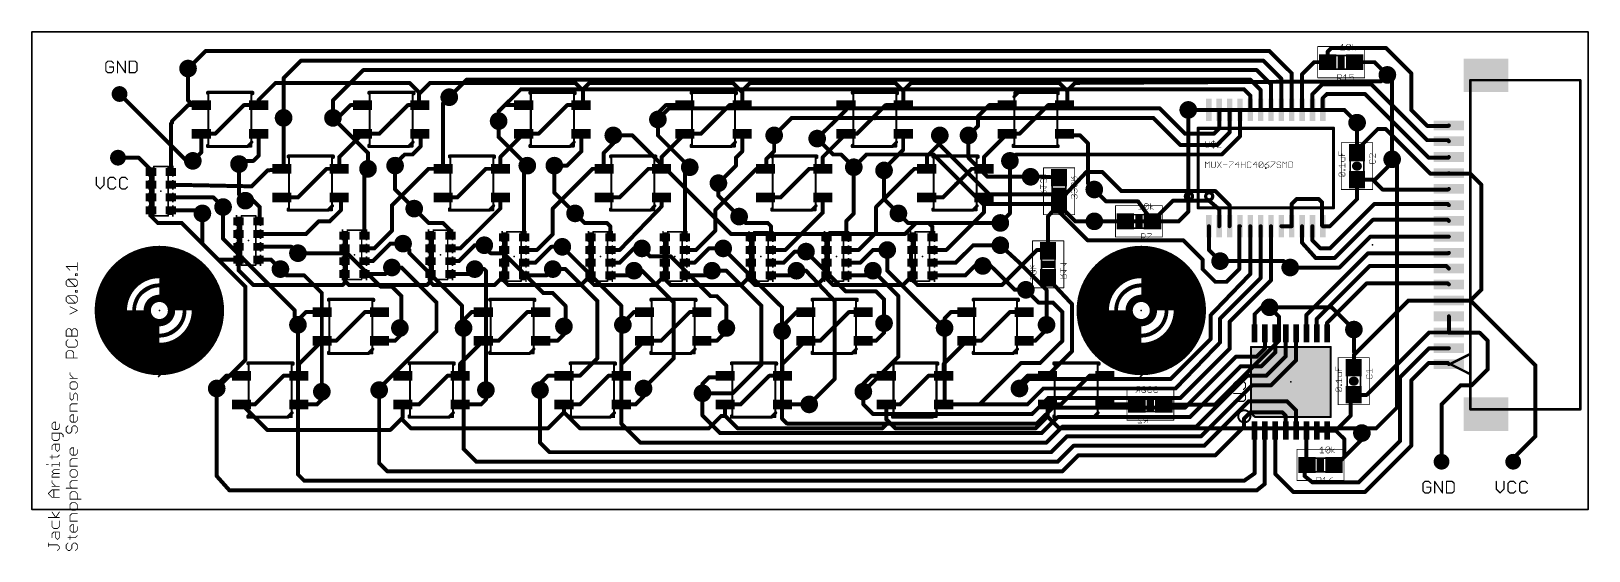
# Model space of a CAD drawing. Extents: x -0.1 to 97.8, y -2.6 to 30.1.
import ezdxf

# ---------------------------------------------------------------- set-up
doc = ezdxf.new("R2010")
doc.units = 0
for name, color, linetype in [('1', 22, 'CONTINUOUS'), ('16', 175, 'CONTINUOUS'), ('17', 82, 'CONTINUOUS'), ('18', 82, 'CONTINUOUS'), ('20', 7, 'CONTINUOUS'), ('21', 253, 'CONTINUOUS'), ('22', 253, 'CONTINUOUS'), ('23', 7, 'CONTINUOUS'), ('24', 7, 'CONTINUOUS'), ('25', 253, 'CONTINUOUS'), ('26', 253, 'CONTINUOUS'), ('27', 253, 'CONTINUOUS'), ('28', 253, 'CONTINUOUS'), ('39', 22, 'CONTINUOUS'), ('40', 175, 'CONTINUOUS'), ('41', 22, 'CONTINUOUS'), ('42', 175, 'CONTINUOUS'), ('43', 82, 'CONTINUOUS'), ('44', 253, 'CONTINUOUS'), ('48', 253, 'CONTINUOUS'), ('51', 253, 'CONTINUOUS'), ('52', 253, 'CONTINUOUS')]:
    doc.layers.add(name, color=color, linetype=linetype)

# ---------------------------------------------------------------- blocks, each defined once
blk = doc.blocks.new('RECT')
blk.add_solid([(-0.5, -0.5), (0.5, -0.5), (-0.5, 0.5), (0.5, 0.5)])
blk = doc.blocks.new('ROUNDP')
at = {"const_width": 0.5}
blk.add_lwpolyline([(0, -0.25, 1), (0, 0.25, 1), (0, -0.25)], format="xyb", dxfattribs=at)
blk = doc.blocks.new('ROUNDV')
at = {"const_width": 0.5}
blk.add_lwpolyline([(0, -0.25, 1), (0, 0.25, 1), (0, -0.25)], format="xyb", dxfattribs=at)

msp = doc.modelspace()

# ---------------------------------------------------------------- linework, layer by layer
at = {"layer": '1'}
for points, const_width in [([(0, 0), (0, 30)], 0.1), ([(0, 30), (97.7, 30)], 0.1), ([(97.7, 30), (97.7, 0)], 0.1), ([(10.9, 28.8), (9.8, 27.7)], 0.25), ([(77.7, 28.8), (10.9, 28.8)], 0.25), ([(79.1, 27.4), (77.7, 28.8)], 0.25), ([(81.35, 28.75), (81.6, 29)], 0.25), ([(81.35, 28.1), (81.35, 28.75)], 0.25), ([(81.6, 29), (85, 29)], 0.25), ([(85, 29), (86.6, 27.4)], 0.25), ([(16.9, 28.2), (15.8, 27.1)], 0.25), ([(77.3, 28.2), (16.9, 28.2)], 0.25), ([(20.8, 27.6), (18.9, 25.7)], 0.25), ([(76.9, 27.6), (20.8, 27.6)], 0.25), ([(77.795, 26.705), (76.9, 27.6)], 0.25), ([(78.445, 27.055), (77.3, 28.2)], 0.25), ([(79.1, 25.106), (79.1, 27.4)], 0.25), ([(79.745, 27.345), (80.5, 28.1)], 0.25), ([(79.745, 25.106), (79.745, 27.345)], 0.25), ([(80.5, 28.1), (81.35, 28.1)], 0.25), ([(83.05, 28.1), (84.3, 28.1)], 0.25), ([(84.3, 28.1), (85.1, 27.3)], 0.25), ([(86.6, 27.4), (86.6, 25.1)], 0.25), ([(15.8, 27.1), (15.8, 24.6)], 0.25), ([(27.3, 27), (26.2, 25.9)], 0.25), ([(76.5, 27), (27.3, 27)], 0.25), ([(30.7, 26.4), (29.3, 25)], 0.25), ([(76.1, 26.4), (30.7, 26.4)], 0.25), ([(76.495, 26.005), (76.1, 26.4)], 0.25), ([(77.145, 26.355), (76.5, 27)], 0.25), ([(77.145, 25.106), (77.145, 26.355)], 0.25), ([(77.795, 25.106), (77.795, 26.705)], 0.25), ([(78.445, 25.106), (78.445, 27.055)], 0.25), ([(80.395, 26.095), (81, 26.7)], 0.25), ([(81, 26.7), (84.1, 26.7)], 0.25), ([(84.1, 26.7), (87.6, 23.2)], 0.25), ([(9.7, 21.9), (5.5, 26.1)], 0.25), ([(18.9, 25.7), (18.9, 24.6)], 0.25), ([(76.495, 25.106), (76.495, 26.005)], 0.25), ([(80.395, 25.106), (80.395, 26.095)], 0.25), ([(81.045, 25.845), (81.3, 26.1)], 0.25), ([(81.045, 25.106), (81.045, 25.845)], 0.25), ([(81.3, 26.1), (83.7, 26.1)], 0.25), ([(83.7, 26.1), (87.7, 22.1)], 0.25), ([(21.1, 22.4), (18.9, 24.6)], 0.25), ([(29.3, 25), (29.3, 24.4)], 0.25), ([(29.3, 23.4), (29.3, 24.4)], 0.25), ([(40, 25.2), (39.3, 24.5)], 0.25), ([(39.3, 23.5), (39.3, 24.5)], 0.25), ([(70.8, 25.2), (40, 25.2)], 0.25), ([(47.7, 24.6), (46.6, 23.5)], 0.25), ([(70.4, 24.6), (47.7, 24.6)], 0.25), ([(72.1, 22.9), (70.4, 24.6)], 0.25), ([(72.4, 23.6), (70.8, 25.2)], 0.25), ([(73.006, 25.106), (72.6, 25.1)], 0.25), ([(73.895, 25.106), (73.006, 25.106)], 0.25), ([(74.545, 25.106), (74.545, 23.945)], 0.25), ([(75.195, 25.106), (75.195, 23.695)], 0.25), ([(75.845, 25.106), (75.845, 23.445)], 0.25), ([(79.095, 25.106), (79.1, 25.106)], 0.25), ([(86.6, 25.1), (87.6, 24.1)], 0.25), ([(31.1, 21.6), (29.3, 23.4)], 0.25), ([(37.7, 23.5), (36.5, 23.5)], 0.25), ([(43.9, 17.3), (37.7, 23.5)], 0.25), ([(41.3, 21.5), (39.3, 23.5)], 0.25), ([(57, 22.9), (57, 23.5)], 0.25), ([(58.8, 23.5), (58.8, 22.1)], 0.25), ([(74.2, 23.6), (72.4, 23.6)], 0.25), ([(74.545, 23.945), (74.2, 23.6)], 0.25), ([(75.195, 23.695), (74.4, 22.9)], 0.25), ([(75.845, 23.445), (74.7, 22.3)], 0.25), ([(83.2, 24.3), (83.2, 22.6)], 0.25), ([(83.2, 22.6), (84.5, 23.9)], 0.25), ([(84.5, 23.9), (85, 23.9)], 0.25), ([(85, 23.9), (87.8, 21.1)], 0.25), ([(87.6, 24.1), (88.9376, 24.1)], 0.25), ([(88.9376, 24.1), (88.9606, 24.123)], 0.25), ([(21.1, 21.4), (21.1, 22.4)], 0.25), ([(50.3, 22.3), (49.3, 23.3)], 0.25), ([(60.1, 19.8), (57, 22.9)], 0.25), ([(74.4, 22.9), (72.1, 22.9)], 0.25), ([(83.2, 22.43), (83.19, 22.42)], 0.25), ([(83.2, 22.43), (83.2, 22.6)], 0.25), ([(87.6, 23.2), (88.893, 23.2)], 0.25), ([(88.893, 23.2), (88.9606, 23.1324)], 0.25), ([(10.1, 21.9), (9.7, 21.9)], 0.25), ([(13, 21.7), (13, 19.8)], 0.25), ([(22.8, 20.1), (22.8, 21.6)], 0.25), ([(32.8, 19.9), (32.8, 21.6)], 0.25), ([(50.8, 22.3), (50.3, 22.3)], 0.25), ([(51.6, 21.5), (50.8, 22.3)], 0.25), ([(52.4, 22.3), (51.6, 21.5)], 0.25), ([(56.6, 22.3), (52.4, 22.3)], 0.25), ([(59.7, 19.2), (56.6, 22.3)], 0.25), ([(58.8, 22.1), (60, 20.9)], 0.25), ([(61.8, 22.3), (61.4, 21.9)], 0.25), ([(74.7, 22.3), (61.8, 22.3)], 0.25), ([(85.4, 21.8), (84.25, 20.65)], 0.25), ([(85.4, 22), (85.4, 21.8)], 0.25), ([(87.7, 22.1), (88.9188, 22.1)], 0.25), ([(88.9188, 22.1), (88.9606, 22.1418)], 0.25), ([(43.1, 20.5), (43.1, 19.7)], 0.25), ([(53.5, 19.5), (53.5, 21.3)], 0.25), ([(60, 20.9), (62.7, 20.9)], 0.25), ([(66.2, 21.2), (64.9, 19.8)], 0.25), ([(67.2, 21.2), (66.2, 21.2)], 0.25), ([(68.4, 20), (67.2, 21.2)], 0.25), ([(83.2, 20.71), (83.19, 20.72)], 0.25), ([(83.19, 20.72), (84.18, 20.72)], 0.25), ([(83.2, 19.5), (83.2, 20.71)], 0.25), ([(84.18, 20.72), (84.25, 20.65)], 0.25), ([(84.25, 20.65), (84.8, 20.1)], 0.25), ([(87.8, 21.1), (88.9348, 21.1)], 0.25), ([(88.9348, 21.1), (88.9606, 21.1258)], 0.25), ([(90.3, 21.1), (88.9348, 21.1)], 0.25), ([(91, 20.4), (90.3, 21.1)], 0.25), ([(13, 19.8), (13.4, 19.4)], 0.25), ([(24, 18.9), (22.8, 20.1)], 0.25), ([(34.1, 18.6), (32.8, 19.9)], 0.25), ([(43.1, 19.7), (44.4, 18.4)], 0.25), ([(54.4, 18.6), (53.5, 19.5)], 0.25), ([(64.9, 19.8), (60.1, 19.8)], 0.25), ([(67.45, 19.35), (66.7, 20.1)], 0.25), ([(74.3, 20), (68.4, 20)], 0.25), ([(75.195, 19.105), (74.3, 20)], 0.25), ([(79.095, 19.195), (79.4, 19.5)], 0.25), ([(79.4, 19.5), (80.8, 19.5)], 0.25), ([(80.8, 19.5), (81, 19.3)], 0.25), ([(81.494, 17.794), (83.2, 19.5)], 0.25), ([(84.8, 20.1), (88.9254, 20.1)], 0.25), ([(88.9254, 20.1), (88.9606, 20.1352)], 0.25), ([(91, 13.8), (91, 20.4)], 0.25), ([(10.7, 18.6), (10.7, 16.7)], 0.25), ([(12, 19), (12, 17)], 0.25), ([(44.4, 18.4), (44.3, 18.5)], 0.25), ([(64, 19.2), (59.7, 19.2)], 0.25), ([(66.3, 16.9), (64, 19.2)], 0.25), ([(69.45, 19.35), (67.45, 19.35)], 0.25), ([(70.35, 18.1), (69.45, 19.35)], 0.25), ([(71.65, 19.4), (70.35, 18.1)], 0.25), ([(73.9, 19.4), (71.65, 19.4)], 0.25), ([(74.545, 18.855), (73.9, 19.4)], 0.25), ([(74.545, 17.794), (74.545, 18.855)], 0.25), ([(75.195, 17.794), (75.195, 19.105)], 0.25), ([(79.095, 17.794), (79.095, 19.195)], 0.25), ([(81, 19.3), (81, 17.839)], 0.25), ([(81.5, 16.4), (84.3, 19.2)], 0.25), ([(84.3, 19.2), (88.8798, 19.2)], 0.25), ([(88.8798, 19.2), (88.9606, 19.1192)], 0.25), ([(55.5, 18), (54.8, 17.3)], 0.25), ([(60.8, 18), (55.5, 18)], 0.25), ([(68.65, 18.1), (66.7, 18.1)], 0.25), ([(73.895, 17.794), (73.895, 16.405)], 0.25), ([(75.845, 17.794), (75.8, 17.794)], 0.25), ([(75.8, 17.794), (75.8, 15.1)], 0.25), ([(76.495, 17.794), (76.495, 14.795)], 0.25), ([(77.145, 17.794), (77.145, 14.545)], 0.25), ([(77.795, 17.794), (77.795, 14.395)], 0.25), ([(78.445, 17.794), (79.095, 17.794)], 0.25), ([(79.745, 17.794), (79.745, 16.755)], 0.25), ([(80.395, 17.794), (80.395, 16.905)], 0.25), ([(81, 17.839), (81.045, 17.794)], 0.25), ([(81.045, 17.794), (81.494, 17.794)], 0.25), ([(81.8, 15.8), (84.2, 18.2)], 0.25), ([(84.2, 18.2), (88.8892, 18.2)], 0.25), ([(88.8892, 18.2), (88.9606, 18.1286)], 0.25), ([(10.7, 16.7), (13.4, 14)], 0.25), ([(12, 17), (16.5, 12.5)], 0.25), ([(23.3, 16.7), (23.7, 16.3)], 0.25), ([(28.4, 16.6), (28.4, 16.5)], 0.25), ([(54.8, 17.3), (43.9, 17.3)], 0.25), ([(60.8, 16.6), (62, 15.5)], 0.25), ([(72.3, 16.9), (66.3, 16.9)], 0.25), ([(73.5, 15.7), (72.3, 16.9)], 0.25), ([(79.745, 16.755), (80.6, 15.8)], 0.25), ([(80.395, 16.905), (80.9, 16.4)], 0.25), ([(84.038, 17.138), (82.1, 15.2)], 0.25), ([(88.9606, 17.138), (84.038, 17.138)], 0.25), ([(16.7, 16.1), (19.8, 16.1)], 0.25), ([(19.8, 16.1), (21.9, 14)], 0.25), ([(23.7, 16.3), (23.7, 16.1)], 0.25), ([(23.7, 16.1), (27, 12.8)], 0.25), ([(28.4, 16.5), (28.8, 16.1)], 0.25), ([(28.8, 16.1), (29.6, 16.1)], 0.25), ([(29.6, 16.1), (32.1, 13.6)], 0.25), ([(33.3, 16.5), (37, 12.8)], 0.25), ([(38.3, 16.4), (38.8, 15.9)], 0.25), ([(38.8, 15.9), (40.1, 15.9)], 0.25), ([(40.1, 15.9), (42.6, 13.4)], 0.25), ([(43.4, 16.4), (47.1, 12.7)], 0.25), ([(48.6, 16.2), (51.1, 13.7)], 0.25), ([(53.7, 16.3), (53.7, 15)], 0.25), ([(73.5, 15.1), (73.5, 15.7)], 0.25), ([(73.895, 16.405), (73.9, 16.3)], 0.25), ([(73.9, 16.3), (74.6, 15.6)], 0.25), ([(80.015, 12.215), (83.9, 16.1)], 0.25), ([(80.6, 15.8), (81.8, 15.8)], 0.25), ([(80.9, 16.4), (81.5, 16.4)], 0.25), ([(83.9, 16.1), (88.9386, 16.1)], 0.25), ([(88.9386, 16.1), (88.9606, 16.122)], 0.25), ([(15.6, 15.1), (15.9, 14.8)], 0.25), ([(15.6, 15.1), (16, 14.7)], 0.25), ([(16, 14.7), (17.1, 14.7)], 0.25), ([(17.1, 14.7), (18.2, 13.6)], 0.25), ([(22.6, 15.2), (23.2, 15.2)], 0.25), ([(25.4, 13), (23.2, 15.2)], 0.25), ([(27.8, 15.1), (28.4, 15.1)], 0.25), ([(28.5, 15), (28.4, 15.1)], 0.25), ([(28.5, 7.5), (28.5, 15)], 0.25), ([(33.5, 15.1), (32.7, 15.1)], 0.25), ([(35.5, 13.1), (33.5, 15.1)], 0.25), ([(37.8, 15), (38.1, 15)], 0.25), ([(37.8, 15), (38.3, 15)], 0.25), ([(38.3, 15), (40.3, 13)], 0.25), ([(42.7, 15), (43.6, 15)], 0.25), ([(43.6, 15), (45.8, 12.8)], 0.25), ([(48, 15), (48.6, 15)], 0.25), ([(48.6, 15), (50.4, 13.1)], 0.25), ([(52.8, 15), (54.4, 13.4)], 0.25), ([(53.7, 15), (57.3, 11.4)], 0.25), ([(59.7, 15.3), (60.2, 15.3)], 0.25), ([(61.7, 13.8), (60.2, 15.3)], 0.25), ([(62, 15.5), (63.7, 13.8)], 0.25), ([(74.3, 14.3), (73.5, 15.1)], 0.25), ([(76.495, 14.795), (74, 12.2)], 0.25), ([(75.8, 15.1), (75, 14.3)], 0.25), ([(79, 15.2), (82.1, 15.2)], 0.25), ([(80.665, 11.965), (84, 15.3)], 0.25), ([(84, 15.3), (88.792, 15.3)], 0.25), ([(88.792, 15.3), (88.9606, 15.1314)], 0.25), ([(13.4, 14), (13.4, 9.4)], 0.25), ([(18.2, 13.6), (18.2, 7.4)], 0.25), ([(21.9, 14), (22.6, 14)], 0.25), ([(22.6, 14), (23.2, 13.4)], 0.25), ([(32.1, 13.6), (32.7, 13.6)], 0.25), ([(32.7, 13.6), (33.5, 12.8)], 0.25), ([(51.1, 13.7), (53, 13.7)], 0.25), ([(53, 13.7), (53.5, 13.2)], 0.25), ([(62.4, 13.8), (61.7, 13.8)], 0.25), ([(63.7, 13.8), (63.7, 11.6)], 0.25), ([(75, 14.3), (74.3, 14.3)], 0.25), ([(77.145, 14.545), (74.6, 12)], 0.25), ([(77.795, 14.395), (75.2, 11.8)], 0.25), ([(81.315, 11.715), (83.8, 14.2)], 0.25), ([(83.8, 14.2), (88.9014, 14.2)], 0.25), ([(88.9014, 14.2), (88.9606, 14.1408)], 0.25), ([(90.3248, 13.1248), (91, 13.8)], 0.25), ([(23.2, 13.4), (23.2, 11.5)], 0.25), ([(25.4, 11.2), (25.4, 13)], 0.25), ([(27, 12.8), (27, 11.5)], 0.25), ([(33.5, 12.8), (33.5, 11.6)], 0.25), ([(35.5, 9.5), (35.5, 13.1)], 0.25), ([(37, 12.8), (37, 11.7)], 0.25), ([(40.3, 13), (40.3, 9.5)], 0.25), ([(42.6, 13.4), (43, 13.4)], 0.25), ([(43, 13.4), (43.6, 12.8)], 0.25), ([(43.6, 12.8), (43.6, 11.4)], 0.25), ([(45.8, 12.8), (45.8, 9.1)], 0.25), ([(47.1, 12.7), (47.1, 11.2)], 0.25), ([(50.4, 13.1), (50.4, 8.2)], 0.25), ([(53.5, 13.2), (53.5, 11.7)], 0.25), ([(54.4, 13.4), (54.4, 9.6)], 0.25), ([(76.765, 12.265), (77.2, 12.7)], 0.25), ([(77.2, 12.7), (77.7, 12.7)], 0.25), ([(86.4248, 13.1248), (83.1, 9.8)], 0.25), ([(88.9606, 13.1248), (86.4248, 13.1248)], 0.25), ([(88.9606, 13.1248), (90.3248, 13.1248)], 0.25), ([(94.4, 9.0496), (90.3248, 13.1248)], 0.25), ([(16.5, 12.5), (16.5, 11.8)], 0.25), ([(16.5, 11.8), (16.7, 11.6)], 0.25), ([(33.4, 11.5), (33.4, 11.8)], 0.25), ([(37, 11.7), (37.1, 11.6)], 0.25), ([(74, 12.2), (74, 10.7)], 0.25), ([(74.6, 12), (74.6, 10.5)], 0.25), ([(75.2, 11.8), (75.2, 10.1)], 0.25), ([(76.765, 11.062), (76.765, 12.265)], 0.25), ([(80.015, 11.062), (80.015, 12.215)], 0.25), ([(80.665, 11.062), (80.665, 11.965)], 0.25), ([(81.315, 11.062), (81.315, 11.715)], 0.25), ([(88.9606, 11.1182), (88.9606, 12.1342)], 0.25), ([(16.7, 11.6), (16.7, 11.4)], 0.25), ([(16.7, 2.2), (16.7, 11.6)], 0.25), ([(21.8, 7.6), (25.4, 11.2)], 0.25), ([(23.1, 11.4), (23.1, 11.6)], 0.25), ([(23.2, 11.5), (23.1, 11.4)], 0.25), ([(27, 11.5), (27.1, 11.4)], 0.25), ([(27.1, 11.4), (27.1, 11.1)], 0.25), ([(27.1, 3.8), (27.1, 11.4)], 0.25), ([(33.5, 11.6), (33.4, 11.5)], 0.25), ([(37, 11.5), (37.1, 11.6)], 0.25), ([(37, 5.4), (37, 11.5)], 0.25), ([(37.1, 11.6), (37.1, 11.2)], 0.25), ([(47.1, 5.7), (47.1, 11.2)], 0.25), ([(57.3, 6.8), (57.3, 11.4)], 0.25), ([(74, 10.7), (71.5, 8.2)], 0.25), ([(77.415, 11.062), (77.415, 10.115)], 0.25), ([(78.065, 11.062), (78.065, 9.865)], 0.25), ([(78.715, 11.062), (78.715, 9.615)], 0.25), ([(79.365, 11.062), (79.365, 9.365)], 0.25), ([(83, 11.3), (83, 9.9)], 0.25), ([(87.7182, 11.1182), (83.8, 7.2)], 0.25), ([(88.9606, 11.1182), (87.7182, 11.1182)], 0.25), ([(88.9788, 11.1), (88.9606, 11.1182)], 0.25), ([(90.9, 11.1), (88.9788, 11.1)], 0.25), ([(91.4, 10.6), (90.9, 11.1)], 0.25), ([(74.6, 10.5), (71.8, 7.6)], 0.25), ([(75.2, 10.1), (72.1, 7)], 0.25), ([(77.415, 10.115), (76.9, 9.6)], 0.25), ([(78.065, 9.865), (77.2, 9)], 0.25), ([(83, 9.9), (83.1, 9.8)], 0.25), ([(83.1, 9.8), (83, 9.7)], 0.25), ([(83, 9.7), (83, 8.92)], 0.25), ([(87.7276, 10.1276), (85.9, 8.3)], 0.25), ([(88.9606, 10.1276), (87.7276, 10.1276)], 0.25), ([(91.4, 8.8), (91.4, 10.6)], 0.25), ([(13.4, 9.4), (11.6, 7.6)], 0.25), ([(34.4, 8.4), (35.5, 9.5)], 0.25), ([(40.3, 9.5), (38.4, 7.6)], 0.25), ([(45.8, 9.1), (44, 7.3)], 0.25), ([(54.4, 9.6), (52.2, 7.4)], 0.25), ([(75.6, 9.6), (72.4, 6.4)], 0.25), ([(75.9, 9), (72.7, 5.8)], 0.25), ([(76.9, 9.6), (75.6, 9.6)], 0.25), ([(77.2, 9), (75.9, 9)], 0.25), ([(78.715, 9.615), (77.5, 8.4)], 0.25), ([(79.365, 9.365), (77.8, 7.8)], 0.25), ([(83, 8.92), (82.99, 8.91)], 0.25), ([(86.6, 8.1), (87.7, 9.2)], 0.25), ([(87.7, 9.2), (88.8976, 9.2)], 0.25), ([(88.8976, 9.2), (88.9606, 9.137)], 0.25), ([(90.4, 7.8), (91.4, 8.8)], 0.25), ([(94.4, 4.6), (94.4, 9.0496)], 0.25), ([(18.2, 7.4), (18.2, 7.7)], 0.25), ([(31.9, 7.9), (32.4, 8.4)], 0.25), ([(31.9, 7.5), (31.9, 7.9)], 0.25), ([(32.4, 8.4), (34.4, 8.4)], 0.25), ([(38.4, 7.6), (38.4, 7.8)], 0.25), ([(50.4, 8.2), (48.8, 6.6)], 0.25), ([(62.6, 8.2), (62, 7.6)], 0.25), ([(71.5, 8.2), (62.6, 8.2)], 0.25), ([(76.3, 8.4), (73.1, 5.2)], 0.25), ([(76.6, 7.8), (73.4, 4.6)], 0.25), ([(77.5, 8.4), (76.3, 8.4)], 0.25), ([(77.8, 7.8), (76.6, 7.8)], 0.25), ([(85.9, 8.3), (85.9, 4.3)], 0.25), ([(86.6, 4), (86.6, 8.1)], 0.25), ([(88.5, 6.6), (89.7, 7.8)], 0.25), ([(89.7, 7.8), (90.4, 7.8)], 0.25), ([(11.6, 7.6), (11.6, 7.4)], 0.25), ([(11.6, 2.1), (11.6, 7.6)], 0.25), ([(21.8, 7.5), (21.8, 7.6)], 0.25), ([(21.8, 2.9), (21.8, 7.5)], 0.25), ([(31.9, 4.2), (31.9, 7.5)], 0.25), ([(42.1, 5.9), (42.1, 7.3)], 0.25), ([(44, 7.3), (42.1, 7.3)], 0.25), ([(52.2, 6.6), (52.2, 7.4)], 0.25), ([(57.5, 6.6), (57.3, 6.8)], 0.25), ([(63.5, 7.6), (62.5, 6.6)], 0.25), ([(63.8, 7), (62.8, 6)], 0.25), ([(71.8, 7.6), (63.5, 7.6)], 0.25), ([(72.1, 7), (63.8, 7)], 0.25), ([(76.4, 6.8), (73.6, 4)], 0.25), ([(78.8, 6.8), (76.4, 6.8)], 0.25), ([(79.365, 6.235), (78.8, 6.8)], 0.25), ([(82.8, 7.02), (82.99, 7.21)], 0.25), ([(82.8, 5.9), (82.8, 7.02)], 0.25), ([(83, 7.2), (82.99, 7.21)], 0.25), ([(83.8, 7.2), (83, 7.2)], 0.25), ([(43.2, 4.8), (42.1, 5.9)], 0.25), ([(52.8, 6), (52.2, 6.6)], 0.25), ([(62.8, 6), (52.8, 6)], 0.25), ([(62.5, 6.6), (57.5, 6.6)], 0.25), ([(64.1, 6.4), (63.1, 5.4)], 0.25), ([(64.4, 5.8), (63.4, 4.8)], 0.25), ([(72.4, 6.4), (64.1, 6.4)], 0.25), ([(72.7, 5.8), (64.4, 5.8)], 0.25), ([(76.5, 6.1), (76.1, 5.7)], 0.25), ([(78.5, 6.1), (76.5, 6.1)], 0.25), ([(78.715, 5.885), (78.5, 6.1)], 0.25), ([(78.715, 4.958), (78.715, 5.885)], 0.25), ([(79.365, 4.958), (79.365, 6.235)], 0.25), ([(81.858, 4.958), (82.8, 5.9)], 0.25), ([(88.5, 3), (88.5, 6.6)], 0.25), ([(38.2, 4.2), (37, 5.4)], 0.25), ([(63.4, 4.8), (43.2, 4.8)], 0.25), ([(47.4, 5.4), (47.1, 5.7)], 0.25), ([(63.1, 5.4), (47.4, 5.4)], 0.25), ([(64.7, 5.2), (63.7, 4.2)], 0.25), ([(73.1, 5.2), (64.7, 5.2)], 0.25), ([(76.1, 5.2), (74.3, 3.4)], 0.25), ([(76.1, 5.7), (76.1, 5.2)], 0.25), ([(76.765, 4.958), (76.765, 2.265)], 0.25), ([(77.415, 4.958), (77.4, 4.958)], 0.25), ([(77.4, 4.958), (77.4, 1.6)], 0.25), ([(78.065, 4.958), (78.065, 2.235)], 0.25), ([(80.015, 4.958), (80.015, 2.835)], 0.25), ([(80.665, 4.958), (81.315, 4.958)], 0.25), ([(81.315, 4.958), (81.858, 4.958)], 0.25), ([(82.4, 4.416), (81.858, 4.958)], 0.25), ([(83.5, 4.8), (83.5, 4.4)], 0.25), ([(27.9, 3), (27.1, 3.8)], 0.25), ([(32.5, 3.6), (31.9, 4.2)], 0.25), ([(63.7, 4.2), (38.2, 4.2)], 0.25), ([(65, 4.6), (64, 3.6)], 0.25), ([(65.4, 4), (64.4, 3)], 0.25), ([(73.4, 4.6), (65, 4.6)], 0.25), ([(73.6, 4), (65.4, 4)], 0.25), ([(82.4, 3.3), (82.4, 4.416)], 0.25), ([(83.5, 4.4), (82.4, 3.3)], 0.25), ([(85.9, 4.3), (83.3, 1.7)], 0.25), ([(83.7, 1.1), (86.6, 4)], 0.25), ([(93, 3.2), (94.4, 4.6)], 0.25), ([(22.3, 2.4), (21.8, 2.9)], 0.25), ([(64.4, 3), (27.9, 3)], 0.25), ([(64, 3.6), (32.5, 3.6)], 0.25), ([(65.7, 3.4), (64.7, 2.4)], 0.25), ([(74.3, 3.4), (65.7, 3.4)], 0.25), ([(80.015, 2.835), (80.05, 2.8)], 0.25), ([(81.9, 2.8), (82.4, 3.3)], 0.25), ([(93, 3), (93, 3.2)], 0.25), ([(12.4, 1.2), (11.6, 2.1)], 0.25), ([(17.1, 1.8), (16.7, 2.2)], 0.25), ([(64.7, 2.4), (22.3, 2.4)], 0.25), ([(76.765, 2.265), (76.1, 1.8)], 0.25), ([(78.065, 2.235), (79.2, 1.1)], 0.25), ([(79.9, 2.65), (80.05, 2.8)], 0.25), ([(79.9, 2.1), (79.9, 2.65)], 0.25), ([(80.4, 1.7), (79.9, 2.1)], 0.25), ([(81.75, 2.8), (81.9, 2.8)], 0.25), ([(76.9, 1.2), (12.4, 1.2)], 0.25), ([(76.1, 1.8), (17.1, 1.8)], 0.25), ([(77.4, 1.6), (76.9, 1.2)], 0.25), ([(79.2, 1.1), (83.7, 1.1)], 0.25), ([(83.3, 1.7), (80.4, 1.7)], 0.25), ([(97.7, 0), (0, 0)], 0.1)]:
    msp.add_lwpolyline(points, dxfattribs=dict(at, const_width=const_width))
for points, const_width in [([(0.025, 30, 1), (-0.025, 30)], 0.05), ([(0, 30.025, 1), (0, 29.975)], 0.05), ([(97.725, 30, 1), (97.675, 30)], 0.05), ([(97.7, 29.975, 1), (97.7, 30.025)], 0.05), ([(10.9, 28.8625, 1), (10.9, 28.7375)], 0.125), ([(10.9442, 28.7558, 1), (10.8558, 28.8442)], 0.125), ([(77.7442, 28.8442, 1), (77.6558, 28.7558)], 0.125), ([(77.7, 28.7375, 1), (77.7, 28.8625)], 0.125), ([(81.4125, 28.75, 1), (81.2875, 28.75)], 0.125), ([(81.3058, 28.7942, 1), (81.3942, 28.7058)], 0.125), ([(81.6, 29.0625, 1), (81.6, 28.9375)], 0.125), ([(81.6442, 28.9558, 1), (81.5558, 29.0442)], 0.125), ([(85.0442, 29.0442, 1), (84.9558, 28.9558)], 0.125), ([(85, 28.9375, 1), (85, 29.0625)], 0.125), ([(9.7558, 27.7442, 1), (9.8442, 27.6558)], 0.125), ([(16.9, 28.2625, 1), (16.9, 28.1375)], 0.125), ([(16.9442, 28.1558, 1), (16.8558, 28.2442)], 0.125), ([(20.8, 27.6625, 1), (20.8, 27.5375)], 0.125), ([(20.8442, 27.5558, 1), (20.7558, 27.6442)], 0.125), ([(76.9442, 27.6442, 1), (76.8558, 27.5558)], 0.125), ([(76.9, 27.5375, 1), (76.9, 27.6625)], 0.125), ([(77.3442, 28.2442, 1), (77.2558, 28.1558)], 0.125), ([(77.3, 28.1375, 1), (77.3, 28.2625)], 0.125), ([(79.1625, 27.4, 1), (79.0375, 27.4)], 0.125), ([(79.0558, 27.3558, 1), (79.1442, 27.4442)], 0.125), ([(79.8075, 27.345, 1), (79.6825, 27.345)], 0.125), ([(79.7008, 27.3892, 1), (79.7892, 27.3008)], 0.125), ([(80.5, 28.1625, 1), (80.5, 28.0375)], 0.125), ([(80.5442, 28.0558, 1), (80.4558, 28.1442)], 0.125), ([(81.2875, 28.1, 1), (81.4125, 28.1)], 0.125), ([(81.35, 28.0375, 1), (81.35, 28.1625)], 0.125), ([(83.05, 28.1625, 1), (83.05, 28.0375)], 0.125), ([(84.3442, 28.1442, 1), (84.2558, 28.0558)], 0.125), ([(84.3, 28.0375, 1), (84.3, 28.1625)], 0.125), ([(85.0558, 27.2558, 1), (85.1442, 27.3442)], 0.125), ([(86.6625, 27.4, 1), (86.5375, 27.4)], 0.125), ([(86.5558, 27.3558, 1), (86.6442, 27.4442)], 0.125), ([(15.8625, 27.1, 1), (15.7375, 27.1)], 0.125), ([(15.7558, 27.1442, 1), (15.8442, 27.0558)], 0.125), ([(27.3, 27.0625, 1), (27.3, 26.9375)], 0.125), ([(27.3442, 26.9558, 1), (27.2558, 27.0442)], 0.125), ([(30.7, 26.4625, 1), (30.7, 26.3375)], 0.125), ([(30.7442, 26.3558, 1), (30.6558, 26.4442)], 0.125), ([(76.1442, 26.4442, 1), (76.0558, 26.3558)], 0.125), ([(76.1, 26.3375, 1), (76.1, 26.4625)], 0.125), ([(76.5442, 27.0442, 1), (76.4558, 26.9558)], 0.125), ([(76.5, 26.9375, 1), (76.5, 27.0625)], 0.125), ([(77.2075, 26.355, 1), (77.0825, 26.355)], 0.125), ([(77.1008, 26.3108, 1), (77.1892, 26.3992)], 0.125), ([(77.8575, 26.705, 1), (77.7325, 26.705)], 0.125), ([(77.7508, 26.6608, 1), (77.8392, 26.7492)], 0.125), ([(78.5075, 27.055, 1), (78.3825, 27.055)], 0.125), ([(78.4008, 27.0108, 1), (78.4892, 27.0992)], 0.125), ([(81, 26.7625, 1), (81, 26.6375)], 0.125), ([(81.0442, 26.6558, 1), (80.9558, 26.7442)], 0.125), ([(84.1442, 26.7442, 1), (84.0558, 26.6558)], 0.125), ([(84.1, 26.6375, 1), (84.1, 26.7625)], 0.125), ([(5.5442, 26.1442, 1), (5.4558, 26.0558)], 0.125), ([(18.9625, 25.7, 1), (18.8375, 25.7)], 0.125), ([(18.8558, 25.7442, 1), (18.9442, 25.6558)], 0.125), ([(26.1558, 25.9442, 1), (26.2442, 25.8558)], 0.125), ([(76.5575, 26.005, 1), (76.4325, 26.005)], 0.125), ([(76.4508, 25.9608, 1), (76.5392, 26.0492)], 0.125), ([(80.4575, 26.095, 1), (80.3325, 26.095)], 0.125), ([(80.3508, 26.1392, 1), (80.4392, 26.0508)], 0.125), ([(81.1075, 25.845, 1), (80.9825, 25.845)], 0.125), ([(81.0008, 25.8892, 1), (81.0892, 25.8008)], 0.125), ([(81.3, 26.1625, 1), (81.3, 26.0375)], 0.125), ([(81.3442, 26.0558, 1), (81.2558, 26.1442)], 0.125), ([(83.7442, 26.1442, 1), (83.6558, 26.0558)], 0.125), ([(83.7, 26.0375, 1), (83.7, 26.1625)], 0.125), ([(15.7375, 24.6, 1), (15.8625, 24.6)], 0.125), ([(18.9442, 24.6442, 1), (18.8558, 24.5558)], 0.125), ([(18.8375, 24.6, 1), (18.9625, 24.6)], 0.125), ([(29.3625, 25, 1), (29.2375, 25)], 0.125), ([(29.2558, 25.0442, 1), (29.3442, 24.9558)], 0.125), ([(29.3625, 24.4, 1), (29.2375, 24.4)], 0.125), ([(29.2375, 24.4, 1), (29.3625, 24.4)], 0.125), ([(39.3625, 24.5, 1), (39.2375, 24.5)], 0.125), ([(39.2558, 24.5442, 1), (39.3442, 24.4558)], 0.125), ([(40, 25.2625, 1), (40, 25.1375)], 0.125), ([(40.0442, 25.1558, 1), (39.9558, 25.2442)], 0.125), ([(47.7, 24.6625, 1), (47.7, 24.5375)], 0.125), ([(47.7442, 24.5558, 1), (47.6558, 24.6442)], 0.125), ([(70.4442, 24.6442, 1), (70.3558, 24.5558)], 0.125), ([(70.4, 24.5375, 1), (70.4, 24.6625)], 0.125), ([(70.8442, 25.2442, 1), (70.7558, 25.1558)], 0.125), ([(70.8, 25.1375, 1), (70.8, 25.2625)], 0.125), ([(72.5991, 25.1625, 1), (72.6009, 25.0375)], 0.125), ([(73.006, 25.1685, 1), (73.006, 25.0435)], 0.125), ([(73.0069, 25.0435, 1), (73.0051, 25.1685)], 0.125), ([(73.895, 25.0435, 1), (73.895, 25.1685)], 0.125), ([(74.6075, 25.106, 1), (74.4825, 25.106)], 0.125), ([(75.2575, 25.106, 1), (75.1325, 25.106)], 0.125), ([(75.9075, 25.106, 1), (75.7825, 25.106)], 0.125), ([(76.4325, 25.106, 1), (76.5575, 25.106)], 0.125), ([(77.0825, 25.106, 1), (77.2075, 25.106)], 0.125), ([(77.7325, 25.106, 1), (77.8575, 25.106)], 0.125), ([(78.3825, 25.106, 1), (78.5075, 25.106)], 0.125), ([(79.095, 25.1685, 1), (79.095, 25.0435)], 0.125), ([(79.0375, 25.106, 1), (79.1625, 25.106)], 0.125), ([(79.1, 25.0435, 1), (79.1, 25.1685)], 0.125), ([(79.6825, 25.106, 1), (79.8075, 25.106)], 0.125), ([(80.3325, 25.106, 1), (80.4575, 25.106)], 0.125), ([(80.9825, 25.106, 1), (81.1075, 25.106)], 0.125), ([(86.6442, 25.1442, 1), (86.5558, 25.0558)], 0.125), ([(86.5375, 25.1, 1), (86.6625, 25.1)], 0.125), ([(29.3442, 23.4442, 1), (29.2558, 23.3558)], 0.125), ([(36.5, 23.5625, 1), (36.5, 23.4375)], 0.125), ([(37.7442, 23.5442, 1), (37.6558, 23.4558)], 0.125), ([(37.7, 23.4375, 1), (37.7, 23.5625)], 0.125), ([(39.3442, 23.5442, 1), (39.2558, 23.4558)], 0.125), ([(39.2375, 23.5, 1), (39.3625, 23.5)], 0.125), ([(46.5558, 23.5442, 1), (46.6442, 23.4558)], 0.125), ([(57.0625, 23.5, 1), (56.9375, 23.5)], 0.125), ([(58.8625, 23.5, 1), (58.7375, 23.5)], 0.125), ([(72.4, 23.6625, 1), (72.4, 23.5375)], 0.125), ([(72.3558, 23.5558, 1), (72.4442, 23.6442)], 0.125), ([(74.1558, 23.6442, 1), (74.2442, 23.5558)], 0.125), ([(74.2, 23.5375, 1), (74.2, 23.6625)], 0.125), ([(74.4825, 23.945, 1), (74.6075, 23.945)], 0.125), ([(74.5892, 23.9008, 1), (74.5008, 23.9892)], 0.125), ([(75.1325, 23.695, 1), (75.2575, 23.695)], 0.125), ([(75.2392, 23.6508, 1), (75.1508, 23.7392)], 0.125), ([(75.7825, 23.445, 1), (75.9075, 23.445)], 0.125), ([(75.8892, 23.4008, 1), (75.8008, 23.4892)], 0.125), ([(83.2625, 24.3, 1), (83.1375, 24.3)], 0.125), ([(84.5, 23.9625, 1), (84.5, 23.8375)], 0.125), ([(84.5442, 23.8558, 1), (84.4558, 23.9442)], 0.125), ([(85.0442, 23.9442, 1), (84.9558, 23.8558)], 0.125), ([(85, 23.8375, 1), (85, 23.9625)], 0.125), ([(87.6, 24.1625, 1), (87.6, 24.0375)], 0.125), ([(87.5558, 24.0558, 1), (87.6442, 24.1442)], 0.125), ([(88.8934, 24.1442, 1), (88.9818, 24.0558)], 0.125), ([(89.0048, 24.0788, 1), (88.9164, 24.1672)], 0.125), ([(88.9376, 24.0375, 1), (88.9376, 24.1625)], 0.125), ([(21.1625, 22.4, 1), (21.0375, 22.4)], 0.125), ([(21.0558, 22.3558, 1), (21.1442, 22.4442)], 0.125), ([(29.2375, 23.4, 1), (29.3625, 23.4)], 0.125), ([(49.3442, 23.3442, 1), (49.2558, 23.2558)], 0.125), ([(57.0442, 22.9442, 1), (56.9558, 22.8558)], 0.125), ([(56.9375, 22.9, 1), (57.0625, 22.9)], 0.125), ([(72.1, 22.9625, 1), (72.1, 22.8375)], 0.125), ([(72.0558, 22.8558, 1), (72.1442, 22.9442)], 0.125), ([(74.3558, 22.9442, 1), (74.4442, 22.8558)], 0.125), ([(74.4, 22.8375, 1), (74.4, 22.9625)], 0.125), ([(83.1458, 22.4642, 1), (83.2342, 22.3758)], 0.125), ([(83.2625, 22.6, 1), (83.1375, 22.6)], 0.125), ([(83.1558, 22.6442, 1), (83.2442, 22.5558)], 0.125), ([(83.1375, 22.6, 1), (83.2625, 22.6)], 0.125), ([(83.2442, 22.3858, 1), (83.1558, 22.4742)], 0.125), ([(87.6, 23.2625, 1), (87.6, 23.1375)], 0.125), ([(87.5558, 23.1558, 1), (87.6442, 23.2442)], 0.125), ([(88.9372, 23.2442, 1), (88.8488, 23.1558)], 0.125), ([(88.893, 23.1375, 1), (88.893, 23.2625)], 0.125), ([(88.9164, 23.0882, 1), (89.0048, 23.1766)], 0.125), ([(9.7, 21.9625, 1), (9.7, 21.8375)], 0.125), ([(9.6558, 21.8558, 1), (9.7442, 21.9442)], 0.125), ([(10.1, 21.8375, 1), (10.1, 21.9625)], 0.125), ([(13.0625, 21.7, 1), (12.9375, 21.7)], 0.125), ([(22.8625, 21.6, 1), (22.7375, 21.6)], 0.125), ([(31.0558, 21.5558, 1), (31.1442, 21.6442)], 0.125), ([(32.8625, 21.6, 1), (32.7375, 21.6)], 0.125), ([(41.2558, 21.4558, 1), (41.3442, 21.5442)], 0.125), ([(50.3, 22.3625, 1), (50.3, 22.2375)], 0.125), ([(50.2558, 22.2558, 1), (50.3442, 22.3442)], 0.125), ([(50.8442, 22.3442, 1), (50.7558, 22.2558)], 0.125), ([(50.8, 22.2375, 1), (50.8, 22.3625)], 0.125), ([(51.5558, 21.5442, 1), (51.6442, 21.4558)], 0.125), ([(51.5558, 21.4558, 1), (51.6442, 21.5442)], 0.125), ([(52.4, 22.3625, 1), (52.4, 22.2375)], 0.125), ([(52.4442, 22.2558, 1), (52.3558, 22.3442)], 0.125), ([(56.6442, 22.3442, 1), (56.5558, 22.2558)], 0.125), ([(56.6, 22.2375, 1), (56.6, 22.3625)], 0.125), ([(58.8442, 22.1442, 1), (58.7558, 22.0558)], 0.125), ([(58.7375, 22.1, 1), (58.8625, 22.1)], 0.125), ([(61.3558, 21.9442, 1), (61.4442, 21.8558)], 0.125), ([(61.8, 22.3625, 1), (61.8, 22.2375)], 0.125), ([(61.8442, 22.2558, 1), (61.7558, 22.3442)], 0.125), ([(74.6558, 22.3442, 1), (74.7442, 22.2558)], 0.125), ([(74.7, 22.2375, 1), (74.7, 22.3625)], 0.125), ([(83.1375, 22.43, 1), (83.2625, 22.43)], 0.125), ([(85.4625, 22, 1), (85.3375, 22)], 0.125), ([(85.3375, 21.8, 1), (85.4625, 21.8)], 0.125), ([(85.4442, 21.7558, 1), (85.3558, 21.8442)], 0.125), ([(87.7, 22.1625, 1), (87.7, 22.0375)], 0.125), ([(87.6558, 22.0558, 1), (87.7442, 22.1442)], 0.125), ([(88.8746, 22.1442, 1), (88.963, 22.0558)], 0.125), ([(89.0048, 22.0976, 1), (88.9164, 22.186)], 0.125), ([(88.9188, 22.0375, 1), (88.9188, 22.1625)], 0.125), ([(21.0375, 21.4, 1), (21.1625, 21.4)], 0.125), ([(43.1625, 20.5, 1), (43.0375, 20.5)], 0.125), ([(53.5625, 21.3, 1), (53.4375, 21.3)], 0.125), ([(60, 20.9625, 1), (60, 20.8375)], 0.125), ([(59.9558, 20.8558, 1), (60.0442, 20.9442)], 0.125), ([(62.7, 20.8375, 1), (62.7, 20.9625)], 0.125), ([(66.2, 21.2625, 1), (66.2, 21.1375)], 0.125), ([(66.2458, 21.1575, 1), (66.1542, 21.2425)], 0.125), ([(67.2442, 21.2442, 1), (67.1558, 21.1558)], 0.125), ([(67.2, 21.1375, 1), (67.2, 21.2625)], 0.125), ([(83.2342, 20.7642, 1), (83.1458, 20.6758)], 0.125), ([(83.19, 20.7825, 1), (83.19, 20.6575)], 0.125), ([(83.2625, 20.71, 1), (83.1375, 20.71)], 0.125), ([(83.1558, 20.6658, 1), (83.2442, 20.7542)], 0.125), ([(84.2242, 20.7642, 1), (84.1358, 20.6758)], 0.125), ([(84.18, 20.6575, 1), (84.18, 20.7825)], 0.125), ([(84.2942, 20.6942, 1), (84.2058, 20.6058)], 0.125), ([(84.2058, 20.6942, 1), (84.2942, 20.6058)], 0.125), ([(84.2058, 20.6058, 1), (84.2942, 20.6942)], 0.125), ([(87.8, 21.1625, 1), (87.8, 21.0375)], 0.125), ([(87.7558, 21.0558, 1), (87.8442, 21.1442)], 0.125), ([(88.9348, 21.1625, 1), (88.9348, 21.0375)], 0.125), ([(88.8906, 21.1442, 1), (88.979, 21.0558)], 0.125), ([(89.0048, 21.0816, 1), (88.9164, 21.17)], 0.125), ([(88.9348, 21.0375, 1), (88.9348, 21.1625)], 0.125), ([(90.3442, 21.1442, 1), (90.2558, 21.0558)], 0.125), ([(90.3, 21.0375, 1), (90.3, 21.1625)], 0.125), ([(13.0442, 19.8442, 1), (12.9558, 19.7558)], 0.125), ([(12.9375, 19.8, 1), (13.0625, 19.8)], 0.125), ([(22.8442, 20.1442, 1), (22.7558, 20.0558)], 0.125), ([(22.7375, 20.1, 1), (22.8625, 20.1)], 0.125), ([(32.8442, 19.9442, 1), (32.7558, 19.8558)], 0.125), ([(32.7375, 19.9, 1), (32.8625, 19.9)], 0.125), ([(43.1442, 19.7442, 1), (43.0558, 19.6558)], 0.125), ([(43.0375, 19.7, 1), (43.1625, 19.7)], 0.125), ([(53.5442, 19.5442, 1), (53.4558, 19.4558)], 0.125), ([(53.4375, 19.5, 1), (53.5625, 19.5)], 0.125), ([(60.1, 19.8625, 1), (60.1, 19.7375)], 0.125), ([(60.0558, 19.7558, 1), (60.1442, 19.8442)], 0.125), ([(64.8542, 19.8425, 1), (64.9458, 19.7575)], 0.125), ([(64.9, 19.7375, 1), (64.9, 19.8625)], 0.125), ([(66.7442, 20.1442, 1), (66.6558, 20.0558)], 0.125), ([(68.4, 20.0625, 1), (68.4, 19.9375)], 0.125), ([(68.3558, 19.9558, 1), (68.4442, 20.0442)], 0.125), ([(74.3442, 20.0442, 1), (74.2558, 19.9558)], 0.125), ([(74.3, 19.9375, 1), (74.3, 20.0625)], 0.125), ([(79.4, 19.5625, 1), (79.4, 19.4375)], 0.125), ([(79.4442, 19.4558, 1), (79.3558, 19.5442)], 0.125), ([(80.8442, 19.5442, 1), (80.7558, 19.4558)], 0.125), ([(80.8, 19.4375, 1), (80.8, 19.5625)], 0.125), ([(83.1375, 19.5, 1), (83.2625, 19.5)], 0.125), ([(83.2442, 19.4558, 1), (83.1558, 19.5442)], 0.125), ([(84.8, 20.1625, 1), (84.8, 20.0375)], 0.125), ([(84.7558, 20.0558, 1), (84.8442, 20.1442)], 0.125), ([(88.8812, 20.1442, 1), (88.9696, 20.0558)], 0.125), ([(89.0048, 20.091, 1), (88.9164, 20.1794)], 0.125), ([(88.9254, 20.0375, 1), (88.9254, 20.1625)], 0.125), ([(91.0625, 20.4, 1), (90.9375, 20.4)], 0.125), ([(90.9558, 20.3558, 1), (91.0442, 20.4442)], 0.125), ([(10.7625, 18.6, 1), (10.6375, 18.6)], 0.125), ([(12.0625, 19, 1), (11.9375, 19)], 0.125), ([(13.3558, 19.3558, 1), (13.4442, 19.4442)], 0.125), ([(23.9558, 18.8558, 1), (24.0442, 18.9442)], 0.125), ([(34.0558, 18.5558, 1), (34.1442, 18.6442)], 0.125), ([(44.3442, 18.5442, 1), (44.2558, 18.4558)], 0.125), ([(54.3558, 18.5558, 1), (54.4442, 18.6442)], 0.125), ([(59.7, 19.2625, 1), (59.7, 19.1375)], 0.125), ([(59.6558, 19.1558, 1), (59.7442, 19.2442)], 0.125), ([(64.0442, 19.2442, 1), (63.9558, 19.1558)], 0.125), ([(64, 19.1375, 1), (64, 19.2625)], 0.125), ([(67.45, 19.4125, 1), (67.45, 19.2875)], 0.125), ([(67.4058, 19.3058, 1), (67.4942, 19.3942)], 0.125), ([(69.5007, 19.3865, 1), (69.3993, 19.3135)], 0.125), ([(69.45, 19.2875, 1), (69.45, 19.4125)], 0.125), ([(71.65, 19.4625, 1), (71.65, 19.3375)], 0.125), ([(71.6942, 19.3558, 1), (71.6058, 19.4442)], 0.125), ([(73.9403, 19.4477, 1), (73.8597, 19.3523)], 0.125), ([(73.9, 19.3375, 1), (73.9, 19.4625)], 0.125), ([(74.6075, 18.855, 1), (74.4825, 18.855)], 0.125), ([(74.5047, 18.8073, 1), (74.5853, 18.9027)], 0.125), ([(75.2575, 19.105, 1), (75.1325, 19.105)], 0.125), ([(75.1508, 19.0608, 1), (75.2392, 19.1492)], 0.125), ([(79.1575, 19.195, 1), (79.0325, 19.195)], 0.125), ([(79.0508, 19.2392, 1), (79.1392, 19.1508)], 0.125), ([(81.0625, 19.3, 1), (80.9375, 19.3)], 0.125), ([(80.9558, 19.2558, 1), (81.0442, 19.3442)], 0.125), ([(84.3, 19.2625, 1), (84.3, 19.1375)], 0.125), ([(84.3442, 19.1558, 1), (84.2558, 19.2442)], 0.125), ([(88.924, 19.2442, 1), (88.8356, 19.1558)], 0.125), ([(88.8798, 19.1375, 1), (88.8798, 19.2625)], 0.125), ([(88.9164, 19.075, 1), (89.0048, 19.1634)], 0.125), ([(44.3558, 18.3558, 1), (44.4442, 18.4442)], 0.125), ([(44.3558, 18.3558, 1), (44.4442, 18.4442)], 0.125), ([(55.5, 18.0625, 1), (55.5, 17.9375)], 0.125), ([(55.5442, 17.9558, 1), (55.4558, 18.0442)], 0.125), ([(60.8, 17.9375, 1), (60.8, 18.0625)], 0.125), ([(66.7, 18.1625, 1), (66.7, 18.0375)], 0.125), ([(68.65, 18.0375, 1), (68.65, 18.1625)], 0.125), ([(70.3058, 18.1442, 1), (70.3942, 18.0558)], 0.125), ([(70.2993, 18.0635, 1), (70.4007, 18.1365)], 0.125), ([(73.9575, 17.794, 1), (73.8325, 17.794)], 0.125), ([(74.4825, 17.794, 1), (74.6075, 17.794)], 0.125), ([(75.1325, 17.794, 1), (75.2575, 17.794)], 0.125), ([(75.8, 17.8565, 1), (75.8, 17.7315)], 0.125), ([(75.8625, 17.794, 1), (75.7375, 17.794)], 0.125), ([(75.845, 17.7315, 1), (75.845, 17.8565)], 0.125), ([(76.5575, 17.794, 1), (76.4325, 17.794)], 0.125), ([(77.2075, 17.794, 1), (77.0825, 17.794)], 0.125), ([(77.8575, 17.794, 1), (77.7325, 17.794)], 0.125), ([(78.445, 17.8565, 1), (78.445, 17.7315)], 0.125), ([(79.0325, 17.794, 1), (79.1575, 17.794)], 0.125), ([(79.095, 17.7315, 1), (79.095, 17.8565)], 0.125), ([(79.8075, 17.794, 1), (79.6825, 17.794)], 0.125), ([(80.4575, 17.794, 1), (80.3325, 17.794)], 0.125), ([(81.0442, 17.8832, 1), (80.9558, 17.7948)], 0.125), ([(80.9375, 17.839, 1), (81.0625, 17.839)], 0.125), ([(81.045, 17.8565, 1), (81.045, 17.7315)], 0.125), ([(81.0008, 17.7498, 1), (81.0892, 17.8382)], 0.125), ([(81.4498, 17.8382, 1), (81.5382, 17.7498)], 0.125), ([(81.494, 17.7315, 1), (81.494, 17.8565)], 0.125), ([(84.2, 18.2625, 1), (84.2, 18.1375)], 0.125), ([(84.2442, 18.1558, 1), (84.1558, 18.2442)], 0.125), ([(88.9334, 18.2442, 1), (88.845, 18.1558)], 0.125), ([(88.8892, 18.1375, 1), (88.8892, 18.2625)], 0.125), ([(88.9164, 18.0844, 1), (89.0048, 18.1728)], 0.125), ([(10.7442, 16.7442, 1), (10.6558, 16.6558)], 0.125), ([(10.6375, 16.7, 1), (10.7625, 16.7)], 0.125), ([(12.0442, 17.0442, 1), (11.9558, 16.9558)], 0.125), ([(11.9375, 17, 1), (12.0625, 17)], 0.125), ([(23.3442, 16.7442, 1), (23.2558, 16.6558)], 0.125), ([(28.4625, 16.6, 1), (28.3375, 16.6)], 0.125), ([(43.9, 17.3625, 1), (43.9, 17.2375)], 0.125), ([(43.8558, 17.2558, 1), (43.9442, 17.3442)], 0.125), ([(54.7558, 17.3442, 1), (54.8442, 17.2558)], 0.125), ([(54.8, 17.2375, 1), (54.8, 17.3625)], 0.125), ([(60.8422, 16.6461, 1), (60.7578, 16.5539)], 0.125), ([(66.3, 16.9625, 1), (66.3, 16.8375)], 0.125), ([(66.2558, 16.8558, 1), (66.3442, 16.9442)], 0.125), ([(72.3442, 16.9442, 1), (72.2558, 16.8558)], 0.125), ([(72.3, 16.8375, 1), (72.3, 16.9625)], 0.125), ([(79.7916, 16.7967, 1), (79.6984, 16.7133)], 0.125), ([(79.6825, 16.755, 1), (79.8075, 16.755)], 0.125), ([(80.4392, 16.9492, 1), (80.3508, 16.8608)], 0.125), ([(80.3325, 16.905, 1), (80.4575, 16.905)], 0.125), ([(84.038, 17.2005, 1), (84.038, 17.0755)], 0.125), ([(84.0822, 17.0938, 1), (83.9938, 17.1822)], 0.125), ([(88.9606, 17.0755, 1), (88.9606, 17.2005)], 0.125), ([(16.7, 16.1625, 1), (16.7, 16.0375)], 0.125), ([(19.8442, 16.1442, 1), (19.7558, 16.0558)], 0.125), ([(19.8, 16.0375, 1), (19.8, 16.1625)], 0.125), ([(23.7625, 16.3, 1), (23.6375, 16.3)], 0.125), ([(23.7442, 16.1442, 1), (23.6558, 16.0558)], 0.125), ([(23.6375, 16.1, 1), (23.7625, 16.1)], 0.125), ([(23.6558, 16.2558, 1), (23.7442, 16.3442)], 0.125), ([(28.4442, 16.5442, 1), (28.3558, 16.4558)], 0.125), ([(28.3375, 16.5, 1), (28.4625, 16.5)], 0.125), ([(28.8, 16.1625, 1), (28.8, 16.0375)], 0.125), ([(28.7558, 16.0558, 1), (28.8442, 16.1442)], 0.125), ([(29.6442, 16.1442, 1), (29.5558, 16.0558)], 0.125), ([(29.6, 16.0375, 1), (29.6, 16.1625)], 0.125), ([(33.3442, 16.5442, 1), (33.2558, 16.4558)], 0.125), ([(38.3442, 16.4442, 1), (38.2558, 16.3558)], 0.125), ([(38.8, 15.9625, 1), (38.8, 15.8375)], 0.125), ([(38.7558, 15.8558, 1), (38.8442, 15.9442)], 0.125), ([(40.1442, 15.9442, 1), (40.0558, 15.8558)], 0.125), ([(40.1, 15.8375, 1), (40.1, 15.9625)], 0.125), ([(43.4442, 16.4442, 1), (43.3558, 16.3558)], 0.125), ([(48.6442, 16.2442, 1), (48.5558, 16.1558)], 0.125), ([(53.7625, 16.3, 1), (53.6375, 16.3)], 0.125), ([(73.5625, 15.7, 1), (73.4375, 15.7)], 0.125), ([(73.4558, 15.6558, 1), (73.5442, 15.7442)], 0.125), ([(73.9574, 16.408, 1), (73.8326, 16.402)], 0.125), ([(73.8325, 16.405, 1), (73.9575, 16.405)], 0.125), ([(73.9442, 16.3442, 1), (73.8558, 16.2558)], 0.125), ([(73.8376, 16.297, 1), (73.9624, 16.303)], 0.125), ([(74.5558, 15.5558, 1), (74.6442, 15.6442)], 0.125), ([(80.6, 15.8625, 1), (80.6, 15.7375)], 0.125), ([(80.5534, 15.7583, 1), (80.6466, 15.8417)], 0.125), ([(80.9, 16.4625, 1), (80.9, 16.3375)], 0.125), ([(80.8558, 16.3558, 1), (80.9442, 16.4442)], 0.125), ([(81.4558, 16.4442, 1), (81.5442, 16.3558)], 0.125), ([(81.5, 16.3375, 1), (81.5, 16.4625)], 0.125), ([(81.7558, 15.8442, 1), (81.8442, 15.7558)], 0.125), ([(81.8, 15.7375, 1), (81.8, 15.8625)], 0.125), ([(83.9, 16.1625, 1), (83.9, 16.0375)], 0.125), ([(83.9442, 16.0558, 1), (83.8558, 16.1442)], 0.125), ([(88.8944, 16.1442, 1), (88.9828, 16.0558)], 0.125), ([(89.0048, 16.0778, 1), (88.9164, 16.1662)], 0.125), ([(88.9386, 16.0375, 1), (88.9386, 16.1625)], 0.125), ([(15.6442, 15.1442, 1), (15.5558, 15.0558)], 0.125), ([(15.6442, 15.1442, 1), (15.5558, 15.0558)], 0.125), ([(15.8558, 14.7558, 1), (15.9442, 14.8442)], 0.125), ([(16, 14.7625, 1), (16, 14.6375)], 0.125), ([(15.9558, 14.6558, 1), (16.0442, 14.7442)], 0.125), ([(17.1442, 14.7442, 1), (17.0558, 14.6558)], 0.125), ([(17.1, 14.6375, 1), (17.1, 14.7625)], 0.125), ([(22.6, 15.2625, 1), (22.6, 15.1375)], 0.125), ([(23.2442, 15.2442, 1), (23.1558, 15.1558)], 0.125), ([(23.2, 15.1375, 1), (23.2, 15.2625)], 0.125), ([(27.8, 15.1625, 1), (27.8, 15.0375)], 0.125), ([(28.4442, 15.1442, 1), (28.3558, 15.0558)], 0.125), ([(28.4, 15.0375, 1), (28.4, 15.1625)], 0.125), ([(28.5625, 15, 1), (28.4375, 15)], 0.125), ([(28.4558, 14.9558, 1), (28.5442, 15.0442)], 0.125), ([(32.7, 15.1625, 1), (32.7, 15.0375)], 0.125), ([(33.5442, 15.1442, 1), (33.4558, 15.0558)], 0.125), ([(33.5, 15.0375, 1), (33.5, 15.1625)], 0.125), ([(37.8, 15.0625, 1), (37.8, 14.9375)], 0.125), ([(37.8, 15.0625, 1), (37.8, 14.9375)], 0.125), ([(38.1, 14.9375, 1), (38.1, 15.0625)], 0.125), ([(38.3442, 15.0442, 1), (38.2558, 14.9558)], 0.125), ([(38.3, 14.9375, 1), (38.3, 15.0625)], 0.125), ([(42.7, 15.0625, 1), (42.7, 14.9375)], 0.125), ([(43.6442, 15.0442, 1), (43.5558, 14.9558)], 0.125), ([(43.6, 14.9375, 1), (43.6, 15.0625)], 0.125), ([(48, 15.0625, 1), (48, 14.9375)], 0.125), ([(48.6454, 15.043, 1), (48.5546, 14.957)], 0.125), ([(48.6, 14.9375, 1), (48.6, 15.0625)], 0.125), ([(52.8442, 15.0442, 1), (52.7558, 14.9558)], 0.125), ([(53.7442, 15.0442, 1), (53.6558, 14.9558)], 0.125), ([(53.6375, 15, 1), (53.7625, 15)], 0.125), ([(59.7, 15.3625, 1), (59.7, 15.2375)], 0.125), ([(60.2442, 15.3442, 1), (60.1558, 15.2558)], 0.125), ([(60.2, 15.2375, 1), (60.2, 15.3625)], 0.125), ([(62.0442, 15.5442, 1), (61.9558, 15.4558)], 0.125), ([(61.9578, 15.4539, 1), (62.0422, 15.5461)], 0.125), ([(73.5442, 15.1442, 1), (73.4558, 15.0558)], 0.125), ([(73.4375, 15.1, 1), (73.5625, 15.1)], 0.125), ([(75.7375, 15.1, 1), (75.8625, 15.1)], 0.125), ([(75.8442, 15.0558, 1), (75.7558, 15.1442)], 0.125), ([(76.4325, 14.795, 1), (76.5575, 14.795)], 0.125), ([(76.5401, 14.7517, 1), (76.4499, 14.8383)], 0.125), ([(77.1892, 14.5008, 1), (77.1008, 14.5892)], 0.125), ([(79, 15.2625, 1), (79, 15.1375)], 0.125), ([(82.0558, 15.2442, 1), (82.1442, 15.1558)], 0.125), ([(82.1, 15.1375, 1), (82.1, 15.2625)], 0.125), ([(84, 15.3625, 1), (84, 15.2375)], 0.125), ([(84.0442, 15.2558, 1), (83.9558, 15.3442)], 0.125), ([(88.8362, 15.3442, 1), (88.7478, 15.2558)], 0.125), ([(88.792, 15.2375, 1), (88.792, 15.3625)], 0.125), ([(88.9164, 15.0872, 1), (89.0048, 15.1756)], 0.125), ([(13.4625, 14, 1), (13.3375, 14)], 0.125), ([(13.3558, 13.9558, 1), (13.4442, 14.0442)], 0.125), ([(18.2625, 13.6, 1), (18.1375, 13.6)], 0.125), ([(18.1558, 13.5558, 1), (18.2442, 13.6442)], 0.125), ([(21.9, 14.0625, 1), (21.9, 13.9375)], 0.125), ([(21.8558, 13.9558, 1), (21.9442, 14.0442)], 0.125), ([(22.6442, 14.0442, 1), (22.5558, 13.9558)], 0.125), ([(22.6, 13.9375, 1), (22.6, 14.0625)], 0.125), ([(32.1, 13.6625, 1), (32.1, 13.5375)], 0.125), ([(32.0558, 13.5558, 1), (32.1442, 13.6442)], 0.125), ([(32.7442, 13.6442, 1), (32.6558, 13.5558)], 0.125), ([(32.7, 13.5375, 1), (32.7, 13.6625)], 0.125), ([(51.1, 13.7625, 1), (51.1, 13.6375)], 0.125), ([(51.0558, 13.6558, 1), (51.1442, 13.7442)], 0.125), ([(53.0442, 13.7442, 1), (52.9558, 13.6558)], 0.125), ([(53, 13.6375, 1), (53, 13.7625)], 0.125), ([(61.7, 13.8625, 1), (61.7, 13.7375)], 0.125), ([(61.6558, 13.7558, 1), (61.7442, 13.8442)], 0.125), ([(62.4, 13.7375, 1), (62.4, 13.8625)], 0.125), ([(63.7625, 13.8, 1), (63.6375, 13.8)], 0.125), ([(63.6558, 13.7558, 1), (63.7442, 13.8442)], 0.125), ([(74.3, 14.3625, 1), (74.3, 14.2375)], 0.125), ([(74.2558, 14.2558, 1), (74.3442, 14.3442)], 0.125), ([(74.9558, 14.3442, 1), (75.0442, 14.2558)], 0.125), ([(75, 14.2375, 1), (75, 14.3625)], 0.125), ([(77.0825, 14.545, 1), (77.2075, 14.545)], 0.125), ([(77.7325, 14.395, 1), (77.8575, 14.395)], 0.125), ([(77.8392, 14.3508, 1), (77.7508, 14.4392)], 0.125), ([(83.8, 14.2625, 1), (83.8, 14.1375)], 0.125), ([(83.8442, 14.1558, 1), (83.7558, 14.2442)], 0.125), ([(88.9456, 14.2442, 1), (88.8572, 14.1558)], 0.125), ([(88.9014, 14.1375, 1), (88.9014, 14.2625)], 0.125), ([(88.9164, 14.0966, 1), (89.0048, 14.185)], 0.125), ([(90.9375, 13.8, 1), (91.0625, 13.8)], 0.125), ([(91.0442, 13.7558, 1), (90.9558, 13.8442)], 0.125), ([(23.2625, 13.4, 1), (23.1375, 13.4)], 0.125), ([(23.1558, 13.3558, 1), (23.2442, 13.4442)], 0.125), ([(25.4625, 13, 1), (25.3375, 13)], 0.125), ([(25.3558, 12.9558, 1), (25.4442, 13.0442)], 0.125), ([(27.0625, 12.8, 1), (26.9375, 12.8)], 0.125), ([(26.9558, 12.7558, 1), (27.0442, 12.8442)], 0.125), ([(33.5625, 12.8, 1), (33.4375, 12.8)], 0.125), ([(33.4558, 12.7558, 1), (33.5442, 12.8442)], 0.125), ([(35.5625, 13.1, 1), (35.4375, 13.1)], 0.125), ([(35.4558, 13.0558, 1), (35.5442, 13.1442)], 0.125), ([(37.0625, 12.8, 1), (36.9375, 12.8)], 0.125), ([(36.9558, 12.7558, 1), (37.0442, 12.8442)], 0.125), ([(40.3625, 13, 1), (40.2375, 13)], 0.125), ([(40.2558, 12.9558, 1), (40.3442, 13.0442)], 0.125), ([(42.6, 13.4625, 1), (42.6, 13.3375)], 0.125), ([(42.5558, 13.3558, 1), (42.6442, 13.4442)], 0.125), ([(43.0442, 13.4442, 1), (42.9558, 13.3558)], 0.125), ([(43, 13.3375, 1), (43, 13.4625)], 0.125), ([(43.6625, 12.8, 1), (43.5375, 12.8)], 0.125), ([(43.5558, 12.7558, 1), (43.6442, 12.8442)], 0.125), ([(45.8625, 12.8, 1), (45.7375, 12.8)], 0.125), ([(45.7558, 12.7558, 1), (45.8442, 12.8442)], 0.125), ([(47.1625, 12.7, 1), (47.0375, 12.7)], 0.125), ([(47.0558, 12.6558, 1), (47.1442, 12.7442)], 0.125), ([(50.4625, 13.1, 1), (50.3375, 13.1)], 0.125), ([(50.3546, 13.057, 1), (50.4454, 13.143)], 0.125), ([(53.5625, 13.2, 1), (53.4375, 13.2)], 0.125), ([(53.4558, 13.1558, 1), (53.5442, 13.2442)], 0.125), ([(54.4625, 13.4, 1), (54.3375, 13.4)], 0.125), ([(54.3558, 13.3558, 1), (54.4442, 13.4442)], 0.125), ([(77.2, 12.7625, 1), (77.2, 12.6375)], 0.125), ([(77.2442, 12.6558, 1), (77.1558, 12.7442)], 0.125), ([(77.7, 12.6375, 1), (77.7, 12.7625)], 0.125), ([(86.4248, 13.1873, 1), (86.4248, 13.0623)], 0.125), ([(86.469, 13.0806, 1), (86.3806, 13.169)], 0.125), ([(88.9606, 13.1873, 1), (88.9606, 13.0623)], 0.125), ([(88.9606, 13.0623, 1), (88.9606, 13.1873)], 0.125), ([(90.369, 13.169, 1), (90.2806, 13.0806)], 0.125), ([(90.2806, 13.169, 1), (90.369, 13.0806)], 0.125), ([(90.3248, 13.0623, 1), (90.3248, 13.1873)], 0.125), ([(16.5625, 12.5, 1), (16.4375, 12.5)], 0.125), ([(16.5442, 11.8442, 1), (16.4558, 11.7558)], 0.125), ([(16.4375, 11.8, 1), (16.5625, 11.8)], 0.125), ([(16.4558, 12.4558, 1), (16.5442, 12.5442)], 0.125), ([(33.4625, 11.8, 1), (33.3375, 11.8)], 0.125), ([(37.0442, 11.7442, 1), (36.9558, 11.6558)], 0.125), ([(36.9375, 11.7, 1), (37.0625, 11.7)], 0.125), ([(53.4375, 11.7, 1), (53.5625, 11.7)], 0.125), ([(74.0625, 12.2, 1), (73.9375, 12.2)], 0.125), ([(73.9549, 12.2433, 1), (74.0451, 12.1567)], 0.125), ([(74.6625, 12, 1), (74.5375, 12)], 0.125), ([(74.5558, 12.0442, 1), (74.6442, 11.9558)], 0.125), ([(75.2625, 11.8, 1), (75.1375, 11.8)], 0.125), ([(75.1558, 11.8442, 1), (75.2442, 11.7558)], 0.125), ([(76.8275, 12.265, 1), (76.7025, 12.265)], 0.125), ([(76.7208, 12.3092, 1), (76.8092, 12.2208)], 0.125), ([(80.0775, 12.215, 1), (79.9525, 12.215)], 0.125), ([(79.9708, 12.2592, 1), (80.0592, 12.1708)], 0.125), ([(80.7275, 11.965, 1), (80.6025, 11.965)], 0.125), ([(80.6208, 12.0092, 1), (80.7092, 11.9208)], 0.125), ([(81.3775, 11.715, 1), (81.2525, 11.715)], 0.125), ([(81.2708, 11.7592, 1), (81.3592, 11.6708)], 0.125), ([(89.0231, 12.1342, 1), (88.8981, 12.1342)], 0.125), ([(16.7625, 11.6, 1), (16.6375, 11.6)], 0.125), ([(16.7625, 11.6, 1), (16.6375, 11.6)], 0.125), ([(16.6375, 11.4, 1), (16.7625, 11.4)], 0.125), ([(16.6558, 11.5558, 1), (16.7442, 11.6442)], 0.125), ([(23.1625, 11.6, 1), (23.0375, 11.6)], 0.125), ([(23.0558, 11.4442, 1), (23.1442, 11.3558)], 0.125), ([(23.0375, 11.4, 1), (23.1625, 11.4)], 0.125), ([(23.1375, 11.5, 1), (23.2625, 11.5)], 0.125), ([(23.2442, 11.4558, 1), (23.1558, 11.5442)], 0.125), ([(25.3375, 11.2, 1), (25.4625, 11.2)], 0.125), ([(25.4442, 11.1558, 1), (25.3558, 11.2442)], 0.125), ([(27.0442, 11.5442, 1), (26.9558, 11.4558)], 0.125), ([(26.9375, 11.5, 1), (27.0625, 11.5)], 0.125), ([(27.1625, 11.4, 1), (27.0375, 11.4)], 0.125), ([(27.1625, 11.4, 1), (27.0375, 11.4)], 0.125), ([(27.0375, 11.1, 1), (27.1625, 11.1)], 0.125), ([(27.0558, 11.3558, 1), (27.1442, 11.4442)], 0.125), ([(33.3558, 11.5442, 1), (33.4442, 11.4558)], 0.125), ([(33.3375, 11.5, 1), (33.4625, 11.5)], 0.125), ([(33.4375, 11.6, 1), (33.5625, 11.6)], 0.125), ([(33.5442, 11.5558, 1), (33.4558, 11.6442)], 0.125), ([(37.0625, 11.5, 1), (36.9375, 11.5)], 0.125), ([(36.9558, 11.5442, 1), (37.0442, 11.4558)], 0.125), ([(37.1625, 11.6, 1), (37.0375, 11.6)], 0.125), ([(37.0375, 11.2, 1), (37.1625, 11.2)], 0.125), ([(37.1442, 11.5558, 1), (37.0558, 11.6442)], 0.125), ([(37.0558, 11.5558, 1), (37.1442, 11.6442)], 0.125), ([(43.5375, 11.4, 1), (43.6625, 11.4)], 0.125), ([(47.1625, 11.2, 1), (47.0375, 11.2)], 0.125), ([(47.0375, 11.2, 1), (47.1625, 11.2)], 0.125), ([(57.3625, 11.4, 1), (57.2375, 11.4)], 0.125), ([(57.2558, 11.3558, 1), (57.3442, 11.4442)], 0.125), ([(63.6375, 11.6, 1), (63.7625, 11.6)], 0.125), ([(73.9375, 10.7, 1), (74.0625, 10.7)], 0.125), ([(74.0442, 10.6558, 1), (73.9558, 10.7442)], 0.125), ([(76.7025, 11.062, 1), (76.8275, 11.062)], 0.125), ([(77.4775, 11.062, 1), (77.3525, 11.062)], 0.125), ([(78.1275, 11.062, 1), (78.0025, 11.062)], 0.125), ([(78.7775, 11.062, 1), (78.6525, 11.062)], 0.125), ([(79.4275, 11.062, 1), (79.3025, 11.062)], 0.125), ([(79.9525, 11.062, 1), (80.0775, 11.062)], 0.125), ([(80.6025, 11.062, 1), (80.7275, 11.062)], 0.125), ([(81.2525, 11.062, 1), (81.3775, 11.062)], 0.125), ([(83.0625, 11.3, 1), (82.9375, 11.3)], 0.125), ([(87.7182, 11.1807, 1), (87.7182, 11.0557)], 0.125), ([(87.7624, 11.074, 1), (87.674, 11.1624)], 0.125), ([(89.0048, 11.1624, 1), (88.9164, 11.074)], 0.125), ([(88.8981, 11.1182, 1), (89.0231, 11.1182)], 0.125), ([(88.9788, 11.1625, 1), (88.9788, 11.0375)], 0.125), ([(88.9346, 11.0558, 1), (89.023, 11.1442)], 0.125), ([(88.9606, 11.0557, 1), (88.9606, 11.1807)], 0.125), ([(90.9442, 11.1442, 1), (90.8558, 11.0558)], 0.125), ([(90.9, 11.0375, 1), (90.9, 11.1625)], 0.125), ([(74.5375, 10.5, 1), (74.6625, 10.5)], 0.125), ([(74.645, 10.4566, 1), (74.555, 10.5434)], 0.125), ([(75.1375, 10.1, 1), (75.2625, 10.1)], 0.125), ([(75.2442, 10.0558, 1), (75.1558, 10.1442)], 0.125), ([(77.3525, 10.115, 1), (77.4775, 10.115)], 0.125), ([(77.4592, 10.0708, 1), (77.3708, 10.1592)], 0.125), ([(78.0025, 9.865, 1), (78.1275, 9.865)], 0.125), ([(78.1092, 9.8208, 1), (78.0208, 9.9092)], 0.125), ([(83.0442, 9.9442, 1), (82.9558, 9.8558)], 0.125), ([(82.9375, 9.9, 1), (83.0625, 9.9)], 0.125), ([(83.0625, 9.7, 1), (82.9375, 9.7)], 0.125), ([(82.9558, 9.7442, 1), (83.0442, 9.6558)], 0.125), ([(83.0558, 9.8442, 1), (83.1442, 9.7558)], 0.125), ([(83.1442, 9.7558, 1), (83.0558, 9.8442)], 0.125), ([(83.0558, 9.7558, 1), (83.1442, 9.8442)], 0.125), ([(87.7276, 10.1901, 1), (87.7276, 10.0651)], 0.125), ([(87.7718, 10.0834, 1), (87.6834, 10.1718)], 0.125), ([(88.9606, 10.0651, 1), (88.9606, 10.1901)], 0.125), ([(91.4625, 10.6, 1), (91.3375, 10.6)], 0.125), ([(91.3558, 10.5558, 1), (91.4442, 10.6442)], 0.125), ([(13.3375, 9.4, 1), (13.4625, 9.4)], 0.125), ([(13.4442, 9.3558, 1), (13.3558, 9.4442)], 0.125), ([(35.4375, 9.5, 1), (35.5625, 9.5)], 0.125), ([(35.5442, 9.4558, 1), (35.4558, 9.5442)], 0.125), ([(40.2375, 9.5, 1), (40.3625, 9.5)], 0.125), ([(40.3442, 9.4558, 1), (40.2558, 9.5442)], 0.125), ([(45.7375, 9.1, 1), (45.8625, 9.1)], 0.125), ([(45.8442, 9.0558, 1), (45.7558, 9.1442)], 0.125), ([(54.3375, 9.6, 1), (54.4625, 9.6)], 0.125), ([(54.4442, 9.5558, 1), (54.3558, 9.6442)], 0.125), ([(75.6, 9.6625, 1), (75.6, 9.5375)], 0.125), ([(75.6442, 9.5558, 1), (75.5558, 9.6442)], 0.125), ([(75.9, 9.0625, 1), (75.9, 8.9375)], 0.125), ([(75.9442, 8.9558, 1), (75.8558, 9.0442)], 0.125), ([(76.8558, 9.6442, 1), (76.9442, 9.5558)], 0.125), ([(76.9, 9.5375, 1), (76.9, 9.6625)], 0.125), ([(77.1558, 9.0442, 1), (77.2442, 8.9558)], 0.125), ([(77.2, 8.9375, 1), (77.2, 9.0625)], 0.125), ([(78.6525, 9.615, 1), (78.7775, 9.615)], 0.125), ([(78.7592, 9.5708, 1), (78.6708, 9.6592)], 0.125), ([(79.3025, 9.365, 1), (79.4275, 9.365)], 0.125), ([(79.4092, 9.3208, 1), (79.3208, 9.4092)], 0.125), ([(82.9458, 8.9542, 1), (83.0342, 8.8658)], 0.125), ([(82.9375, 8.92, 1), (83.0625, 8.92)], 0.125), ([(83.0442, 8.8758, 1), (82.9558, 8.9642)], 0.125), ([(87.7, 9.2625, 1), (87.7, 9.1375)], 0.125), ([(87.7442, 9.1558, 1), (87.6558, 9.2442)], 0.125), ([(88.9418, 9.2442, 1), (88.8534, 9.1558)], 0.125), ([(88.8976, 9.1375, 1), (88.8976, 9.2625)], 0.125), ([(88.9164, 9.0928, 1), (89.0048, 9.1812)], 0.125), ([(91.3375, 8.8, 1), (91.4625, 8.8)], 0.125), ([(91.4442, 8.7558, 1), (91.3558, 8.8442)], 0.125), ([(94.4625, 9.0496, 1), (94.3375, 9.0496)], 0.125), ([(94.3558, 9.0054, 1), (94.4442, 9.0938)], 0.125), ([(18.2625, 7.7, 1), (18.1375, 7.7)], 0.125), ([(31.9625, 7.9, 1), (31.8375, 7.9)], 0.125), ([(31.8558, 7.9442, 1), (31.9442, 7.8558)], 0.125), ([(32.4, 8.4625, 1), (32.4, 8.3375)], 0.125), ([(32.4442, 8.3558, 1), (32.3558, 8.4442)], 0.125), ([(34.3558, 8.4442, 1), (34.4442, 8.3558)], 0.125), ([(34.4, 8.3375, 1), (34.4, 8.4625)], 0.125), ([(38.4625, 7.8, 1), (38.3375, 7.8)], 0.125), ([(50.3375, 8.2, 1), (50.4625, 8.2)], 0.125), ([(50.4442, 8.1558, 1), (50.3558, 8.2442)], 0.125), ([(62.6, 8.2625, 1), (62.6, 8.1375)], 0.125), ([(62.6442, 8.1558, 1), (62.5558, 8.2442)], 0.125), ([(71.4558, 8.2442, 1), (71.5442, 8.1558)], 0.125), ([(71.5, 8.1375, 1), (71.5, 8.2625)], 0.125), ([(76.3, 8.4625, 1), (76.3, 8.3375)], 0.125), ([(76.3442, 8.3558, 1), (76.2558, 8.4442)], 0.125), ([(76.6, 7.8625, 1), (76.6, 7.7375)], 0.125), ([(76.6442, 7.7558, 1), (76.5558, 7.8442)], 0.125), ([(77.4558, 8.4442, 1), (77.5442, 8.3558)], 0.125), ([(77.5, 8.3375, 1), (77.5, 8.4625)], 0.125), ([(77.7558, 7.8442, 1), (77.8442, 7.7558)], 0.125), ([(77.8, 7.7375, 1), (77.8, 7.8625)], 0.125), ([(85.9625, 8.3, 1), (85.8375, 8.3)], 0.125), ([(85.8558, 8.3442, 1), (85.9442, 8.2558)], 0.125), ([(86.6625, 8.1, 1), (86.5375, 8.1)], 0.125), ([(86.5558, 8.1442, 1), (86.6442, 8.0558)], 0.125), ([(89.7, 7.8625, 1), (89.7, 7.7375)], 0.125), ([(89.7442, 7.7558, 1), (89.6558, 7.8442)], 0.125), ([(90.3558, 7.8442, 1), (90.4442, 7.7558)], 0.125), ([(90.4, 7.7375, 1), (90.4, 7.8625)], 0.125), ([(11.6625, 7.6, 1), (11.5375, 7.6)], 0.125), ([(11.6625, 7.6, 1), (11.5375, 7.6)], 0.125), ([(11.5558, 7.6442, 1), (11.6442, 7.5558)], 0.125), ([(11.5375, 7.4, 1), (11.6625, 7.4)], 0.125), ([(18.1375, 7.4, 1), (18.2625, 7.4)], 0.125), ([(18.1375, 7.4, 1), (18.2625, 7.4)], 0.125), ([(21.8625, 7.6, 1), (21.7375, 7.6)], 0.125), ([(21.7558, 7.6442, 1), (21.8442, 7.5558)], 0.125), ([(21.8625, 7.5, 1), (21.7375, 7.5)], 0.125), ([(21.7375, 7.5, 1), (21.8625, 7.5)], 0.125), ([(28.4375, 7.5, 1), (28.5625, 7.5)], 0.125), ([(31.9625, 7.5, 1), (31.8375, 7.5)], 0.125), ([(31.8375, 7.5, 1), (31.9625, 7.5)], 0.125), ([(38.3558, 7.6442, 1), (38.4442, 7.5558)], 0.125), ([(38.3375, 7.6, 1), (38.4625, 7.6)], 0.125), ([(42.1625, 7.3, 1), (42.0375, 7.3)], 0.125), ([(42.1, 7.3625, 1), (42.1, 7.2375)], 0.125), ([(43.9558, 7.3442, 1), (44.0442, 7.2558)], 0.125), ([(44, 7.2375, 1), (44, 7.3625)], 0.125), ([(52.2625, 7.4, 1), (52.1375, 7.4)], 0.125), ([(52.1558, 7.4442, 1), (52.2442, 7.3558)], 0.125), ([(57.3442, 6.8442, 1), (57.2558, 6.7558)], 0.125), ([(57.2375, 6.8, 1), (57.3625, 6.8)], 0.125), ([(61.9558, 7.6442, 1), (62.0442, 7.5558)], 0.125), ([(63.5, 7.6625, 1), (63.5, 7.5375)], 0.125), ([(63.5442, 7.5558, 1), (63.4558, 7.6442)], 0.125), ([(63.8, 7.0625, 1), (63.8, 6.9375)], 0.125), ([(63.8442, 6.9558, 1), (63.7558, 7.0442)], 0.125), ([(71.755, 7.6434, 1), (71.845, 7.5566)], 0.125), ([(71.8, 7.5375, 1), (71.8, 7.6625)], 0.125), ([(72.0558, 7.0442, 1), (72.1442, 6.9558)], 0.125), ([(72.1, 6.9375, 1), (72.1, 7.0625)], 0.125), ([(76.4, 6.8625, 1), (76.4, 6.7375)], 0.125), ([(76.4442, 6.7558, 1), (76.3558, 6.8442)], 0.125), ([(78.8442, 6.8442, 1), (78.7558, 6.7558)], 0.125), ([(78.8, 6.7375, 1), (78.8, 6.8625)], 0.125), ([(82.8625, 7.02, 1), (82.7375, 7.02)], 0.125), ([(82.7558, 7.0642, 1), (82.8442, 6.9758)], 0.125), ([(83.0342, 7.2542, 1), (82.9458, 7.1658)], 0.125), ([(83, 7.2625, 1), (83, 7.1375)], 0.125), ([(83.0342, 7.1658, 1), (82.9458, 7.2542)], 0.125), ([(82.9558, 7.1558, 1), (83.0442, 7.2442)], 0.125), ([(83.7558, 7.2442, 1), (83.8442, 7.1558)], 0.125), ([(83.8, 7.1375, 1), (83.8, 7.2625)], 0.125), ([(42.1442, 5.9442, 1), (42.0558, 5.8558)], 0.125), ([(42.0375, 5.9, 1), (42.1625, 5.9)], 0.125), ([(48.7558, 6.6442, 1), (48.8442, 6.5558)], 0.125), ([(52.2442, 6.6442, 1), (52.1558, 6.5558)], 0.125), ([(52.1375, 6.6, 1), (52.2625, 6.6)], 0.125), ([(52.8, 6.0625, 1), (52.8, 5.9375)], 0.125), ([(52.7558, 5.9558, 1), (52.8442, 6.0442)], 0.125), ([(57.5, 6.6625, 1), (57.5, 6.5375)], 0.125), ([(57.4558, 6.5558, 1), (57.5442, 6.6442)], 0.125), ([(62.4558, 6.6442, 1), (62.5442, 6.5558)], 0.125), ([(62.5, 6.5375, 1), (62.5, 6.6625)], 0.125), ([(62.7558, 6.0442, 1), (62.8442, 5.9558)], 0.125), ([(62.8, 5.9375, 1), (62.8, 6.0625)], 0.125), ([(64.1, 6.4625, 1), (64.1, 6.3375)], 0.125), ([(64.1442, 6.3558, 1), (64.0558, 6.4442)], 0.125), ([(64.4, 5.8625, 1), (64.4, 5.7375)], 0.125), ([(64.4442, 5.7558, 1), (64.3558, 5.8442)], 0.125), ([(72.3558, 6.4442, 1), (72.4442, 6.3558)], 0.125), ([(72.4, 6.3375, 1), (72.4, 6.4625)], 0.125), ([(72.6558, 5.8442, 1), (72.7442, 5.7558)], 0.125), ([(72.7, 5.7375, 1), (72.7, 5.8625)], 0.125), ([(76.5, 6.1625, 1), (76.5, 6.0375)], 0.125), ([(76.5442, 6.0558, 1), (76.4558, 6.1442)], 0.125), ([(78.5442, 6.1442, 1), (78.4558, 6.0558)], 0.125), ([(78.5, 6.0375, 1), (78.5, 6.1625)], 0.125), ([(78.7775, 5.885, 1), (78.6525, 5.885)], 0.125), ([(78.6708, 5.8408, 1), (78.7592, 5.9292)], 0.125), ([(79.4275, 6.235, 1), (79.3025, 6.235)], 0.125), ([(79.3208, 6.1908, 1), (79.4092, 6.2792)], 0.125), ([(82.7375, 5.9, 1), (82.8625, 5.9)], 0.125), ([(82.8442, 5.8558, 1), (82.7558, 5.9442)], 0.125), ([(88.5625, 6.6, 1), (88.4375, 6.6)], 0.125), ([(88.4558, 6.6442, 1), (88.5442, 6.5558)], 0.125), ([(37.0442, 5.4442, 1), (36.9558, 5.3558)], 0.125), ([(36.9375, 5.4, 1), (37.0625, 5.4)], 0.125), ([(43.2, 4.8625, 1), (43.2, 4.7375)], 0.125), ([(43.1558, 4.7558, 1), (43.2442, 4.8442)], 0.125), ([(47.1442, 5.7442, 1), (47.0558, 5.6558)], 0.125), ([(47.0375, 5.7, 1), (47.1625, 5.7)], 0.125), ([(47.4, 5.4625, 1), (47.4, 5.3375)], 0.125), ([(47.3558, 5.3558, 1), (47.4442, 5.4442)], 0.125), ([(63.0558, 5.4442, 1), (63.1442, 5.3558)], 0.125), ([(63.1, 5.3375, 1), (63.1, 5.4625)], 0.125), ([(63.3558, 4.8442, 1), (63.4442, 4.7558)], 0.125), ([(63.4, 4.7375, 1), (63.4, 4.8625)], 0.125), ([(64.7, 5.2625, 1), (64.7, 5.1375)], 0.125), ([(64.7442, 5.1558, 1), (64.6558, 5.2442)], 0.125), ([(73.0558, 5.2442, 1), (73.1442, 5.1558)], 0.125), ([(73.1, 5.1375, 1), (73.1, 5.2625)], 0.125), ([(76.1625, 5.7, 1), (76.0375, 5.7)], 0.125), ([(76.0558, 5.7442, 1), (76.1442, 5.6558)], 0.125), ([(76.0375, 5.2, 1), (76.1625, 5.2)], 0.125), ([(76.1442, 5.1558, 1), (76.0558, 5.2442)], 0.125), ([(76.8275, 4.958, 1), (76.7025, 4.958)], 0.125), ([(77.4, 5.0205, 1), (77.4, 4.8955)], 0.125), ([(77.4625, 4.958, 1), (77.3375, 4.958)], 0.125), ([(77.415, 4.8955, 1), (77.415, 5.0205)], 0.125), ([(78.1275, 4.958, 1), (78.0025, 4.958)], 0.125), ([(78.6525, 4.958, 1), (78.7775, 4.958)], 0.125), ([(79.3025, 4.958, 1), (79.4275, 4.958)], 0.125), ([(80.0775, 4.958, 1), (79.9525, 4.958)], 0.125), ([(80.665, 5.0205, 1), (80.665, 4.8955)], 0.125), ([(81.315, 5.0205, 1), (81.315, 4.8955)], 0.125), ([(81.315, 4.8955, 1), (81.315, 5.0205)], 0.125), ([(81.9022, 5.0022, 1), (81.8138, 4.9138)], 0.125), ([(81.8138, 5.0022, 1), (81.9022, 4.9138)], 0.125), ([(81.858, 4.8955, 1), (81.858, 5.0205)], 0.125), ([(83.5625, 4.8, 1), (83.4375, 4.8)], 0.125), ([(27.1442, 3.8442, 1), (27.0558, 3.7558)], 0.125), ([(31.9442, 4.2442, 1), (31.8558, 4.1558)], 0.125), ([(31.8375, 4.2, 1), (31.9625, 4.2)], 0.125), ([(38.2, 4.2625, 1), (38.2, 4.1375)], 0.125), ([(38.1558, 4.1558, 1), (38.2442, 4.2442)], 0.125), ([(63.6558, 4.2442, 1), (63.7442, 4.1558)], 0.125), ([(63.7, 4.1375, 1), (63.7, 4.2625)], 0.125), ([(65, 4.6625, 1), (65, 4.5375)], 0.125), ([(65.0442, 4.5558, 1), (64.9558, 4.6442)], 0.125), ([(65.4, 4.0625, 1), (65.4, 3.9375)], 0.125), ([(65.4442, 3.9558, 1), (65.3558, 4.0442)], 0.125), ([(73.3558, 4.6442, 1), (73.4442, 4.5558)], 0.125), ([(73.4, 4.5375, 1), (73.4, 4.6625)], 0.125), ([(73.5558, 4.0442, 1), (73.6442, 3.9558)], 0.125), ([(73.6, 3.9375, 1), (73.6, 4.0625)], 0.125), ([(82.4625, 4.416, 1), (82.3375, 4.416)], 0.125), ([(82.3558, 4.3718, 1), (82.4442, 4.4602)], 0.125), ([(83.4375, 4.4, 1), (83.5625, 4.4)], 0.125), ([(83.5442, 4.3558, 1), (83.4558, 4.4442)], 0.125), ([(85.8375, 4.3, 1), (85.9625, 4.3)], 0.125), ([(85.9442, 4.2558, 1), (85.8558, 4.3442)], 0.125), ([(86.5375, 4, 1), (86.6625, 4)], 0.125), ([(86.6442, 3.9558, 1), (86.5558, 4.0442)], 0.125), ([(94.3375, 4.6, 1), (94.4625, 4.6)], 0.125), ([(94.4442, 4.5558, 1), (94.3558, 4.6442)], 0.125), ([(21.8442, 2.9442, 1), (21.7558, 2.8558)], 0.125), ([(21.7375, 2.9, 1), (21.8625, 2.9)], 0.125), ([(27.0375, 3.8, 1), (27.1625, 3.8)], 0.125), ([(27.9, 3.0625, 1), (27.9, 2.9375)], 0.125), ([(27.8558, 2.9558, 1), (27.9442, 3.0442)], 0.125), ([(32.5, 3.6625, 1), (32.5, 3.5375)], 0.125), ([(32.4558, 3.5558, 1), (32.5442, 3.6442)], 0.125), ([(63.9558, 3.6442, 1), (64.0442, 3.5558)], 0.125), ([(64, 3.5375, 1), (64, 3.6625)], 0.125), ([(64.3558, 3.0442, 1), (64.4442, 2.9558)], 0.125), ([(64.4, 2.9375, 1), (64.4, 3.0625)], 0.125), ([(65.7, 3.4625, 1), (65.7, 3.3375)], 0.125), ([(65.7442, 3.3558, 1), (65.6558, 3.4442)], 0.125), ([(74.2558, 3.4442, 1), (74.3442, 3.3558)], 0.125), ([(74.3, 3.3375, 1), (74.3, 3.4625)], 0.125), ([(80.0592, 2.8792, 1), (79.9708, 2.7908)], 0.125), ([(82.3558, 3.3442, 1), (82.4442, 3.2558)], 0.125), ([(82.3375, 3.3, 1), (82.4625, 3.3)], 0.125), ([(82.4442, 3.2558, 1), (82.3558, 3.3442)], 0.125), ([(88.4375, 3, 1), (88.5625, 3)], 0.125), ([(93.0625, 3.2, 1), (92.9375, 3.2)], 0.125), ([(92.9558, 3.2442, 1), (93.0442, 3.1558)], 0.125), ([(92.9375, 3, 1), (93.0625, 3)], 0.125), ([(11.6467, 2.1415, 1), (11.5533, 2.0585)], 0.125), ([(11.5375, 2.1, 1), (11.6625, 2.1)], 0.125), ([(16.7442, 2.2442, 1), (16.6558, 2.1558)], 0.125), ([(16.6375, 2.2, 1), (16.7625, 2.2)], 0.125), ([(22.3, 2.4625, 1), (22.3, 2.3375)], 0.125), ([(22.2558, 2.3558, 1), (22.3442, 2.4442)], 0.125), ([(64.6558, 2.4442, 1), (64.7442, 2.3558)], 0.125), ([(64.7, 2.3375, 1), (64.7, 2.4625)], 0.125), ([(76.7025, 2.265, 1), (76.8275, 2.265)], 0.125), ([(76.8008, 2.2138, 1), (76.7292, 2.3162)], 0.125), ([(78.1092, 2.2792, 1), (78.0208, 2.1908)], 0.125), ([(78.0025, 2.235, 1), (78.1275, 2.235)], 0.125), ([(79.9625, 2.65, 1), (79.8375, 2.65)], 0.125), ([(79.8558, 2.6942, 1), (79.9442, 2.6058)], 0.125), ([(79.939, 2.1488, 1), (79.861, 2.0512)], 0.125), ([(79.8375, 2.1, 1), (79.9625, 2.1)], 0.125), ([(79.9525, 2.835, 1), (80.0775, 2.835)], 0.125), ([(80.0942, 2.7558, 1), (80.0058, 2.8442)], 0.125), ([(80.0058, 2.7558, 1), (80.0942, 2.8442)], 0.125), ([(81.75, 2.8625, 1), (81.75, 2.7375)], 0.125), ([(81.8558, 2.8442, 1), (81.9442, 2.7558)], 0.125), ([(81.9, 2.7375, 1), (81.9, 2.8625)], 0.125), ([(12.4, 1.2625, 1), (12.4, 1.1375)], 0.125), ([(12.3533, 1.1585, 1), (12.4467, 1.2415)], 0.125), ([(17.1, 1.8625, 1), (17.1, 1.7375)], 0.125), ([(17.0558, 1.7558, 1), (17.1442, 1.8442)], 0.125), ([(76.0642, 1.8512, 1), (76.1358, 1.7488)], 0.125), ([(76.1, 1.7375, 1), (76.1, 1.8625)], 0.125), ([(76.861, 1.2488, 1), (76.939, 1.1512)], 0.125), ([(76.9, 1.1375, 1), (76.9, 1.2625)], 0.125), ([(77.3375, 1.6, 1), (77.4625, 1.6)], 0.125), ([(77.439, 1.5512, 1), (77.361, 1.6488)], 0.125), ([(79.2, 1.1625, 1), (79.2, 1.0375)], 0.125), ([(79.1558, 1.0558, 1), (79.2442, 1.1442)], 0.125), ([(80.4, 1.7625, 1), (80.4, 1.6375)], 0.125), ([(80.361, 1.6512, 1), (80.439, 1.7488)], 0.125), ([(83.2558, 1.7442, 1), (83.3442, 1.6558)], 0.125), ([(83.3, 1.6375, 1), (83.3, 1.7625)], 0.125), ([(83.6558, 1.1442, 1), (83.7442, 1.0558)], 0.125), ([(83.7, 1.0375, 1), (83.7, 1.1625)], 0.125), ([(0, 0.025, 1), (0, -0.025)], 0.05), ([(-0.025, 0, 1), (0.025, 0)], 0.05), ([(97.675, 0, 1), (97.725, 0)], 0.05), ([(97.7, -0.025, 1), (97.7, 0.025)], 0.05)]:
    msp.add_lwpolyline(points, format="xyb", dxfattribs=dict(at, const_width=const_width))
at = {"layer": '16'}
for points, const_width in [([(0, 0), (0, 30)], 0.01), ([(0, 30), (97.7, 30)], 0.01), ([(97.7, 30), (97.7, 0)], 0.01), ([(9.8, 27.7), (9.8, 25.7)], 0.25), ([(84.7, 26.9), (85.1, 27.3)], 0.25), ([(85.1, 27.3), (85.4, 27)], 0.25), ([(14.233, 25.733), (15.3, 26.8)], 0.25), ([(15.3, 26.8), (23.7, 26.8)], 0.25), ([(23.7, 26.8), (24.3, 26.2)], 0.25), ([(24.3, 26.1), (25, 26.8)], 0.25), ([(25, 26.8), (34.1, 26.8)], 0.25), ([(34.1, 26.8), (34.6, 26.3)], 0.25), ([(34.6, 26.4), (35, 26.8)], 0.25), ([(34.6, 26.3), (34.6, 26.4)], 0.25), ([(34.6, 25.527), (34.6, 26.3)], 0.25), ([(35, 26.8), (44, 26.8)], 0.25), ([(44, 26.8), (44.6, 26.2)], 0.25), ([(44.6, 26.3), (45.1, 26.8)], 0.25), ([(44.6, 26.2), (44.6, 26.3)], 0.25), ([(45.1, 26.8), (54.2, 26.8)], 0.25), ([(54.2, 26.8), (54.7, 26.3)], 0.25), ([(54.7, 26.3), (54.7, 25.413)], 0.25), ([(54.713, 26.313), (55.2, 26.8)], 0.25), ([(54.713, 25.4), (54.713, 26.313)], 0.25), ([(55.2, 26.8), (64.5, 26.8)], 0.25), ([(64.5, 26.8), (65, 26.3)], 0.25), ([(65, 26.3), (65.5, 26.8)], 0.25), ([(65, 26.3), (65, 25.567)], 0.25), ([(65.5, 26.8), (84.7, 26.9)], 0.25), ([(85.4, 27), (85.4, 22)], 0.25), ([(8.8, 24.4), (9.8, 25.4)], 0.25), ([(9.8, 25.7), (10.1, 25.4)], 0.25), ([(9.8, 25.4), (10.1, 25.4)], 0.25), ([(10.1, 25.4), (10.633, 25.4)], 0.25), ([(11.5, 23.6), (13.3, 25.4)], 0.25), ([(13.3, 25.4), (14.233, 25.4)], 0.25), ([(14.233, 25.4), (14.233, 25.733)], 0.25), ([(19.2, 24.6), (20, 25.4)], 0.25), ([(20, 25.4), (20.753, 25.4)], 0.25), ([(21.8, 23.6), (23.6, 25.4)], 0.25), ([(23.6, 25.4), (24.353, 25.4)], 0.25), ([(24.3, 26.1), (24.3, 26.2)], 0.25), ([(24.3, 25.453), (24.3, 26.1)], 0.25), ([(24.3, 25.453), (24.353, 25.4)], 0.25), ([(26.2, 25.9), (25.8, 25.5)], 0.25), ([(25.8, 25.5), (25.8, 21.413)], 0.25), ([(29.3, 25), (29.7, 25.4)], 0.25), ([(29.7, 25.4), (30.873, 25.4)], 0.25), ([(31.8, 23.6), (33.6, 25.4)], 0.25), ([(33.6, 25.4), (34.473, 25.4)], 0.25), ([(34.6, 25.527), (34.473, 25.4)], 0.25), ([(39.3, 24.9), (39.8, 25.4)], 0.25), ([(39.8, 25.4), (40.993, 25.4)], 0.25), ([(42, 23.6), (43.8, 25.4)], 0.25), ([(43.8, 25.4), (44.593, 25.4)], 0.25), ([(44.6, 25.407), (44.593, 25.4)], 0.25), ([(44.6, 25.407), (44.6, 26.2)], 0.25), ([(51.113, 25.1), (51.113, 25.4)], 0.25), ([(51.8, 23.6), (53.6, 25.4)], 0.25), ([(53.6, 25.4), (54.713, 25.4)], 0.25), ([(54.7, 25.413), (54.713, 25.4)], 0.25), ([(60.1, 25.4), (59.4, 24.7)], 0.25), ([(61.233, 25.4), (60.1, 25.4)], 0.25), ([(62, 23.6), (63.8, 25.4)], 0.25), ([(63.8, 25.4), (64.833, 25.4)], 0.25), ([(65, 25.567), (64.833, 25.4)], 0.25), ([(8.8, 24.3), (8.8, 24.4)], 0.25), ([(15.8, 24.6), (15.8, 21.507)], 0.25), ([(18.9, 24.6), (19.2, 24.6)], 0.25), ([(29.3, 24.4), (29.3, 25)], 0.25), ([(39.3, 24.5), (39.3, 24.9)], 0.25), ([(49.3, 23.3), (51.113, 25.1)], 0.25), ([(59.4, 24.7), (59.4, 24.1)], 0.25), ([(72.6, 25.1), (82.4, 25.1)], 0.25), ([(72.6, 25.1), (72.6, 18.7)], 0.25), ([(82.4, 25.1), (83.2, 24.3)], 0.25), ([(8.725, 24.225), (8.8, 24.3)], 0.25), ([(8.725, 21.2), (8.725, 24.225)], 0.25), ([(10.633, 23.6), (11.5, 23.6)], 0.25), ([(10.633, 23.6), (10.633, 22.433)], 0.25), ([(14.233, 23.6), (14.233, 22.233)], 0.25), ([(19.293, 22.14), (20.753, 23.6)], 0.25), ([(20.753, 23.6), (21.8, 23.6)], 0.25), ([(24.4, 23.553), (24.353, 23.6)], 0.25), ([(24.4, 22.8), (24.4, 23.553)], 0.25), ([(29.413, 22.14), (30.873, 23.6)], 0.25), ([(30.873, 23.6), (31.8, 23.6)], 0.25), ([(34.5, 23.573), (34.473, 23.6)], 0.25), ([(34.5, 22.5), (34.5, 23.573)], 0.25), ([(36.5, 23.5), (36.5, 23)], 0.25), ([(39.533, 22.14), (40.993, 23.6)], 0.25), ([(40.993, 23.6), (42, 23.6)], 0.25), ([(44.593, 23.6), (44.593, 22.493)], 0.25), ([(46.6, 23.5), (46.6, 22.5)], 0.25), ([(49.653, 22.14), (51.113, 23.6)], 0.25), ([(51.113, 23.6), (51.8, 23.6)], 0.25), ([(54.7, 23.587), (54.713, 23.6)], 0.25), ([(54.7, 22.6), (54.7, 23.587)], 0.25), ([(57, 23.5), (57, 23)], 0.25), ([(59.4, 24.1), (58.8, 23.5)], 0.25), ([(59.773, 22.14), (61.233, 23.6)], 0.25), ([(61.233, 23.6), (62, 23.6)], 0.25), ([(64.933, 23.5), (64.833, 23.6)], 0.25), ([(65.8, 23.5), (64.933, 23.5)], 0.25), ([(66.3, 23), (65.8, 23.5)], 0.25), ([(10.633, 22.433), (10.1, 21.9)], 0.25), ([(23.9, 22.3), (24.4, 22.8)], 0.25), ([(33.6, 21.6), (34.5, 22.5)], 0.25), ([(36.5, 23), (35.9, 22.4)], 0.25), ([(35.9, 22.4), (35.9, 21.433)], 0.25), ([(44.593, 22.493), (44.2, 22.1)], 0.25), ([(46.6, 22.5), (46.1, 22)], 0.25), ([(53.5, 21.4), (54.7, 22.6)], 0.25), ([(57, 23), (56.2, 22.2)], 0.25), ([(66.3, 20.5), (66.3, 23)], 0.25), ([(6.7, 22.1), (5.4, 22.1)], 0.25), ([(7.475, 21.325), (6.7, 22.1)], 0.25), ([(13.2, 21.9), (13, 21.7)], 0.25), ([(13.9, 21.9), (13.2, 21.9)], 0.25), ([(14.233, 22.233), (13.9, 21.9)], 0.25), ([(14.8, 21.3), (15.693, 21.4)], 0.25), ([(15.8, 21.507), (15.693, 21.4)], 0.25), ([(16.7, 19.6), (18.5, 21.4)], 0.25), ([(18.5, 21.4), (19.293, 21.4)], 0.25), ([(19.293, 21.4), (19.293, 22.14)], 0.25), ([(20.875, 21.175), (21.1, 21.4)], 0.25), ([(24.9, 21.4), (22.6, 19.1)], 0.25), ([(22.8, 21.7), (23.4, 22.3)], 0.25), ([(22.8, 21.6), (22.8, 21.7)], 0.25), ([(23.4, 22.3), (23.9, 22.3)], 0.25), ([(25.813, 21.4), (24.9, 21.4)], 0.25), ([(25.8, 21.413), (25.813, 21.4)], 0.25), ([(26.7, 19.6), (28.5, 21.4)], 0.25), ([(28.5, 21.4), (29.413, 21.4)], 0.25), ([(29.413, 21.4), (29.413, 22.14)], 0.25), ([(30.895, 21.395), (31.1, 21.6)], 0.25), ([(30.895, 17.1), (30.895, 21.395)], 0.25), ([(35.2, 21.4), (32.7, 18.9)], 0.25), ([(32.8, 21.6), (33.6, 21.6)], 0.25), ([(35.933, 21.4), (35.2, 21.4)], 0.25), ([(35.9, 21.433), (35.933, 21.4)], 0.25), ([(36.9, 19.6), (38.7, 21.4)], 0.25), ([(38.7, 21.4), (39.533, 21.4)], 0.25), ([(39.533, 21.4), (39.533, 22.14)], 0.25), ([(40.995, 21.195), (41.3, 21.5)], 0.25), ([(45.5, 21.4), (42.9, 18.8)], 0.25), ([(44.2, 21.6), (43.1, 20.5)], 0.25), ([(44.2, 22.1), (44.2, 21.6)], 0.25), ([(46.053, 21.4), (45.5, 21.4)], 0.25), ([(46.1, 21.447), (46.053, 21.4)], 0.25), ([(46.1, 22), (46.1, 21.447)], 0.25), ([(47, 19.6), (48.8, 21.4)], 0.25), ([(48.8, 21.4), (49.653, 21.4)], 0.25), ([(49.653, 21.4), (49.653, 22.14)], 0.25), ([(51.6, 18.6), (51.6, 21.5)], 0.25), ([(55.4, 21.4), (53, 19)], 0.25), ([(53.5, 21.3), (53.5, 21.4)], 0.25), ([(56.173, 21.4), (55.4, 21.4)], 0.25), ([(56.2, 21.427), (56.173, 21.4)], 0.25), ([(56.2, 22.2), (56.2, 21.427)], 0.25), ([(57.2, 19.6), (59, 21.4)], 0.25), ([(59, 21.4), (59.773, 21.4)], 0.25), ([(59.773, 21.4), (59.773, 22.14)], 0.25), ([(61.4, 21.9), (61.4, 18.6)], 0.25), ([(85.7, 21.7), (85.4, 22)], 0.25), ([(85.7, 6.4), (85.7, 21.7)], 0.25), ([(7.475, 21.2), (7.475, 21.325)], 0.25), ([(7.475, 20.4), (7.475, 21.2)], 0.25), ([(13.8, 20.3), (14.8, 21.3)], 0.25), ([(20.875, 17.2), (20.875, 21.175)], 0.25), ([(40.995, 17.1), (40.995, 21.195)], 0.25), ([(62.7, 20.9), (63.63, 20.9)], 0.25), ([(63.63, 20.9), (64.49, 20.84)], 0.25), ([(66.7, 20.1), (66.3, 20.5)], 0.25), ([(7.475, 19.6), (7.475, 20.4)], 0.25), ([(7.475, 18.8), (7.475, 19.6)], 0.25), ([(8.725, 20.4), (13.8, 20.3)], 0.25), ([(8.725, 19.6), (11.4, 19.6)], 0.25), ([(11.4, 19.6), (12, 19)], 0.25), ([(15.693, 19.6), (16.7, 19.6)], 0.25), ([(19.4, 19.493), (19.293, 19.6)], 0.25), ([(19.4, 18.8), (19.4, 19.493)], 0.25), ([(25.813, 19.6), (26.7, 19.6)], 0.25), ([(29.413, 19.6), (29.413, 18.913)], 0.25), ([(35.933, 19.6), (36.9, 19.6)], 0.25), ([(39.533, 19.6), (39.533, 19.033)], 0.25), ([(46.053, 19.6), (47, 19.6)], 0.25), ([(49.653, 19.6), (49.653, 18.653)], 0.25), ([(56.173, 19.6), (57.2, 19.6)], 0.25), ([(59.773, 19.6), (59.773, 18.673)], 0.25), ([(7.475, 18.8), (7.475, 18.425)], 0.25), ([(8.725, 18.8), (10.5, 18.8)], 0.25), ([(10.5, 18.8), (10.7, 18.6)], 0.25), ([(13.4, 19.4), (13.9, 19.4)], 0.25), ([(13.9, 19.4), (14.3, 19)], 0.25), ([(14.3, 19), (14.3, 18.175)], 0.25), ([(18.7, 18.1), (19.4, 18.8)], 0.25), ([(22.6, 19.1), (22.6, 17.5)], 0.25), ([(24.9, 18), (24, 18.9)], 0.25), ([(29.413, 18.913), (26.9, 16.4)], 0.25), ([(32.7, 18.9), (32.7, 17.3)], 0.25), ([(34.7, 18), (34.1, 18.6)], 0.25), ([(39.533, 19.033), (36.9, 16.3)], 0.25), ([(42.9, 18.8), (42.9, 17.5)], 0.25), ([(49.653, 18.653), (47.3, 16.3)], 0.25), ([(51.135, 18.135), (51.6, 18.6)], 0.25), ([(53, 19), (53, 17.4)], 0.25), ([(55, 18), (54.4, 18.6)], 0.25), ([(59.773, 18.673), (57.4, 16.3)], 0.25), ([(61.4, 18.6), (60.8, 18)], 0.25), ([(63.8, 18.43), (64.49, 19.14)], 0.25), ([(64.53, 19.1), (64.49, 19.14)], 0.25), ([(65.5, 18.1), (64.53, 19.1)], 0.25), ([(72.6, 18.7), (72, 18.1)], 0.25), ([(7.475, 18.425), (7.9, 18)], 0.25), ([(7.9, 18), (9.4, 18)], 0.25), ([(9.4, 18), (11.7, 15.7)], 0.25), ([(12.975, 17.3), (12.975, 18.1)], 0.25), ([(14.3, 18.175), (14.225, 18.1)], 0.25), ([(17.2, 17.3), (18, 18.1)], 0.25), ([(18, 18.1), (18.7, 18.1)], 0.25), ([(22.6, 17.5), (21.5, 16.4)], 0.25), ([(25.8, 18), (24.9, 18)], 0.25), ([(26.275, 17.525), (25.8, 18)], 0.25), ([(26.275, 17.2), (26.275, 17.525)], 0.25), ([(36.1, 18), (34.7, 18)], 0.25), ([(36.315, 17.785), (36.1, 18)], 0.25), ([(36.315, 17.1), (36.315, 17.785)], 0.25), ([(42.9, 17.5), (41.7, 16.3)], 0.25), ([(44.8, 18), (44.4, 18.4)], 0.25), ([(46.2, 18), (44.8, 18)], 0.25), ([(46.395, 17.805), (46.2, 18)], 0.25), ([(46.395, 17.1), (46.395, 17.805)], 0.25), ([(51.135, 17.1), (51.135, 18.135)], 0.25), ([(56.3, 18), (55, 18)], 0.25), ([(56.535, 17.765), (56.3, 18)], 0.25), ([(56.535, 17.1), (56.535, 17.765)], 0.25), ([(63.8, 16.25), (63.8, 18.43)], 0.25), ([(66.7, 18.1), (65.5, 18.1)], 0.25), ([(66.7, 18.1), (72, 18.1)], 0.25), ([(12.975, 16.5), (12.975, 17.3)], 0.25), ([(14.225, 17.3), (17.2, 17.3)], 0.25), ([(19.625, 16.4), (19.625, 17.2)], 0.25), ([(21.4, 15.6), (22.5, 16.7)], 0.25), ([(22.5, 16.7), (23.3, 16.7)], 0.25), ([(25.025, 16.4), (25.025, 17.2)], 0.25), ([(26.8, 15.6), (27.8, 16.6)], 0.25), ([(27.8, 16.6), (28.4, 16.6)], 0.25), ([(29.645, 17.1), (29.645, 16.3)], 0.25), ([(32.7, 17.3), (31.7, 16.3)], 0.25), ([(35.065, 16.3), (35.065, 17.1)], 0.25), ([(39.745, 16.3), (39.745, 17.1)], 0.25), ([(45.145, 16.3), (45.145, 17.1)], 0.25), ([(49.885, 16.3), (49.885, 17.1)], 0.25), ([(53, 17.4), (51.9, 16.3)], 0.25), ([(55.285, 16.3), (55.285, 17.1)], 0.25), ([(58, 15.5), (59.1, 16.6)], 0.25), ([(59.1, 16.6), (60.8, 16.6)], 0.25), ([(11.7, 15.7), (12.975, 15.7)], 0.25), ([(12.975, 15.7), (12.975, 16.5)], 0.25), ([(12.975, 15.7), (12.975, 15.025)], 0.25), ([(14.225, 16.5), (16.3, 16.5)], 0.25), ([(14.225, 15.7), (15, 15.7)], 0.25), ([(15, 15.7), (15.6, 15.1)], 0.25), ([(16.3, 16.5), (16.7, 16.1)], 0.25), ([(19.625, 15.6), (19.625, 16.4)], 0.25), ([(19.625, 14.8), (19.625, 15.6)], 0.25), ([(21.5, 16.4), (20.875, 16.4)], 0.25), ([(20.875, 15.6), (21.4, 15.6)], 0.25), ([(25.025, 15.6), (25.025, 16.4)], 0.25), ([(25.025, 14.8), (25.025, 15.6)], 0.25), ([(26.9, 16.4), (26.275, 16.4)], 0.25), ([(26.275, 15.6), (26.8, 15.6)], 0.25), ([(29.645, 15.5), (29.645, 16.3)], 0.25), ([(31.7, 16.3), (30.895, 16.3)], 0.25), ([(31.6, 15.5), (32.6, 16.5)], 0.25), ([(32.6, 16.5), (33.3, 16.5)], 0.25), ([(35.065, 15.5), (35.065, 16.3)], 0.25), ([(36.9, 16.3), (36.315, 16.3)], 0.25), ([(36.9, 15.5), (37.8, 16.4)], 0.25), ([(37.8, 16.4), (38.3, 16.4)], 0.25), ([(39.745, 15.5), (39.745, 16.3)], 0.25), ([(41.7, 16.3), (40.995, 16.3)], 0.25), ([(41.6, 15.5), (42.5, 16.4)], 0.25), ([(42.5, 16.4), (43.4, 16.4)], 0.25), ([(45.145, 15.5), (45.145, 16.3)], 0.25), ([(47.3, 16.3), (46.395, 16.3)], 0.25), ([(47.2, 15.5), (47.9, 16.2)], 0.25), ([(47.9, 16.2), (48.6, 16.2)], 0.25), ([(49.885, 15.5), (49.885, 16.3)], 0.25), ([(51.9, 16.3), (51.135, 16.3)], 0.25), ([(52, 15.5), (52.8, 16.3)], 0.25), ([(52.8, 16.3), (53.7, 16.3)], 0.25), ([(55.2, 16.215), (55.285, 16.3)], 0.25), ([(55.2, 15.6), (55.2, 16.215)], 0.25), ([(55.285, 15.515), (55.2, 15.6)], 0.25), ([(57.4, 16.3), (56.535, 16.3)], 0.25), ([(60.9, 14.1), (63.1, 16.3)], 0.25), ([(63.1, 16.3), (63.75, 16.3)], 0.25), ([(63.75, 16.3), (63.8, 16.25)], 0.25), ([(74.6, 15.6), (78.6, 15.6)], 0.25), ([(78.6, 15.6), (79, 15.2)], 0.25), ([(12.975, 15.025), (13.9, 14.1)], 0.25), ([(19.625, 14.8), (19.625, 14.375)], 0.25), ([(20.875, 14.8), (22.2, 14.8)], 0.25), ([(22.2, 14.8), (22.6, 15.2)], 0.25), ([(25, 14.775), (25.025, 14.8)], 0.25), ([(25, 14.3), (25, 14.775)], 0.25), ([(25.025, 14.8), (25.025, 14.275)], 0.25), ([(26.275, 14.8), (27.5, 14.8)], 0.25), ([(27.5, 14.8), (27.8, 15.1)], 0.25), ([(29.045, 14.1), (29.645, 14.7)], 0.25), ([(29.645, 14.7), (29.645, 15.5)], 0.25), ([(29.645, 14.7), (29.645, 14.355)], 0.25), ([(30.895, 15.5), (31.6, 15.5)], 0.25), ([(30.895, 14.7), (32.3, 14.7)], 0.25), ([(32.3, 14.7), (32.7, 15.1)], 0.25), ([(34.465, 14.1), (35.065, 14.7)], 0.25), ([(35.065, 14.7), (35.065, 15.5)], 0.25), ([(35.065, 14.7), (35.065, 14.335)], 0.25), ([(36.315, 15.5), (36.9, 15.5)], 0.25), ([(36.315, 14.7), (37.5, 14.7)], 0.25), ([(37.5, 14.7), (37.8, 15)], 0.25), ([(39.145, 14.1), (39.745, 14.7)], 0.25), ([(39.745, 14.7), (39.745, 15.5)], 0.25), ([(39.745, 14.7), (39.745, 14.455)], 0.25), ([(40.995, 15.5), (41.6, 15.5)], 0.25), ([(40.995, 14.7), (42.4, 14.7)], 0.25), ([(42.4, 14.7), (42.7, 15)], 0.25), ([(44.545, 14.1), (45.145, 14.7)], 0.25), ([(45.145, 14.7), (45.145, 15.5)], 0.25), ([(45.145, 14.7), (45.145, 14.355)], 0.25), ([(46.395, 15.5), (47.2, 15.5)], 0.25), ([(46.395, 14.7), (47.7, 14.7)], 0.25), ([(47.7, 14.7), (48, 15)], 0.25), ([(49.285, 14.1), (49.885, 14.7)], 0.25), ([(49.885, 14.7), (49.885, 15.5)], 0.25), ([(49.885, 14.7), (49.885, 14.515)], 0.25), ([(51.135, 15.5), (52, 15.5)], 0.25), ([(51.135, 14.7), (52.5, 14.7)], 0.25), ([(52.5, 14.7), (52.8, 15)], 0.25), ([(54.685, 14.1), (55.285, 14.7)], 0.25), ([(55.285, 15.5), (55.285, 15.515)], 0.25), ([(55.285, 14.7), (55.285, 15.5)], 0.25), ([(55.285, 14.7), (55.285, 14.415)], 0.25), ([(56.535, 15.5), (58, 15.5)], 0.25), ([(56.535, 14.7), (58.6, 14.7)], 0.25), ([(58.6, 14.7), (59.2, 15.3)], 0.25), ([(59.2, 15.3), (59.7, 15.3)], 0.25), ([(63.8, 14.55), (63.8, 14.5)], 0.25), ([(13.9, 14.1), (19.5, 14.1)], 0.25), ([(19.5, 14.1), (19.7, 14.3)], 0.25), ([(19.625, 14.375), (19.7, 14.3)], 0.25), ([(19.7, 14.3), (19.9, 14.1)], 0.25), ([(19.9, 14.1), (24.8, 14.1)], 0.25), ([(24.8, 14.1), (25, 14.3)], 0.25), ([(25.025, 14.275), (25.2, 14.1)], 0.25), ([(25.2, 14.1), (29.045, 14.1)], 0.25), ([(29.645, 14.355), (29.9, 14.1)], 0.25), ([(29.9, 14.1), (34.465, 14.1)], 0.25), ([(35.065, 14.335), (35.3, 14.1)], 0.25), ([(35.3, 14.1), (39.145, 14.1)], 0.25), ([(39.745, 14.455), (40.1, 14.1)], 0.25), ([(40.1, 14.1), (44.545, 14.1)], 0.25), ([(45.145, 14.355), (45.4, 14.1)], 0.25), ([(45.4, 14.1), (49.285, 14.1)], 0.25), ([(49.885, 14.515), (50.3, 14.1)], 0.25), ([(50.3, 14.1), (54.685, 14.1)], 0.25), ([(55.285, 14.415), (55.6, 14.1)], 0.25), ([(55.6, 14.1), (60.9, 14.1)], 0.25), ([(63.2, 13), (62.4, 13.8)], 0.25), ([(63.8, 14.5), (65.3, 12.9)], 0.25), ([(64.1, 13), (63.2, 13)], 0.25), ([(64.7, 12.4), (64.1, 13)], 0.25), ([(65.3, 12.9), (65.3, 9.937)], 0.25), ([(77.7, 12.7), (81.6, 12.7)], 0.25), ([(78.3, 12.1), (77.7, 12.7)], 0.25), ([(81.6, 12.7), (83, 11.3)], 0.25), ([(17.2, 12.4), (16.7, 11.9)], 0.25), ([(16.7, 11.9), (16.7, 11.6)], 0.25), ([(18.223, 12.4), (17.2, 12.4)], 0.25), ([(19.1, 10.6), (20.9, 12.4)], 0.25), ([(20.9, 12.4), (21.823, 12.4)], 0.25), ([(27.6, 12.4), (27.1, 11.9)], 0.25), ([(27.1, 11.9), (27.1, 11.4)], 0.25), ([(28.343, 12.4), (27.6, 12.4)], 0.25), ([(29.3, 10.6), (31.1, 12.4)], 0.25), ([(31.1, 12.4), (31.943, 12.4)], 0.25), ([(37.8, 12.4), (37.1, 11.7)], 0.25), ([(37.1, 11.7), (37.1, 11.6)], 0.25), ([(38.463, 12.4), (37.8, 12.4)], 0.25), ([(39.5, 10.6), (41.3, 12.4)], 0.25), ([(41.3, 12.4), (42.063, 12.4)], 0.25), ([(47.1, 11.5), (48, 12.4)], 0.25), ([(48, 12.4), (48.583, 12.4)], 0.25), ([(49.5, 10.6), (51.3, 12.4)], 0.25), ([(51.3, 12.4), (52.183, 12.4)], 0.25), ([(53.5, 11.7), (53.5, 11.1)], 0.25), ([(57.3, 12), (57.7, 12.4)], 0.25), ([(57.3, 11.4), (57.3, 12)], 0.25), ([(57.7, 12.4), (58.703, 12.4)], 0.25), ([(59.6, 10.6), (61.4, 12.4)], 0.25), ([(61.4, 12.4), (62.303, 12.4)], 0.25), ([(64.7, 10.6), (64.7, 12.4)], 0.25), ([(78.3, 10.6), (78.3, 12.1)], 0.25), ([(22.8, 10.6), (23.1, 10.9)], 0.25), ([(23.1, 10.9), (23.1, 11.4)], 0.25), ([(33, 10.6), (33.4, 11)], 0.25), ([(33.4, 11), (33.4, 11.5)], 0.25), ([(43, 10.6), (43.6, 11.2)], 0.25), ([(43.6, 11.2), (43.6, 11.4)], 0.25), ([(47.1, 11.2), (47.1, 11.5)], 0.25), ([(53.5, 11.1), (53, 10.6)], 0.25), ([(63.7, 11.3), (63, 10.6)], 0.25), ([(63.7, 11.6), (63.7, 11.3)], 0.25), ([(16.763, 9.14), (18.223, 10.6)], 0.25), ([(18.223, 10.6), (19.1, 10.6)], 0.25), ([(21.823, 10.6), (22.8, 10.6)], 0.25), ([(26.883, 9.14), (28.343, 10.6)], 0.25), ([(28.343, 10.6), (29.3, 10.6)], 0.25), ([(31.943, 10.6), (33, 10.6)], 0.25), ([(37.003, 9.14), (38.463, 10.6)], 0.25), ([(38.463, 10.6), (39.5, 10.6)], 0.25), ([(42.063, 10.6), (43, 10.6)], 0.25), ([(47.123, 9.14), (48.583, 10.6)], 0.25), ([(48.583, 10.6), (49.5, 10.6)], 0.25), ([(53, 10.6), (52.183, 10.6)], 0.25), ([(57.243, 9.14), (58.703, 10.6)], 0.25), ([(58.703, 10.6), (59.6, 10.6)], 0.25), ([(63, 10.6), (62.303, 10.6)], 0.25), ([(63.3, 9.2), (64.7, 10.6)], 0.25), ([(65.3, 9.937), (63.763, 8.4)], 0.25), ([(74.29, 6.59), (78.3, 10.6)], 0.25), ([(16.763, 8.4), (16.763, 9.14)], 0.25), ([(26.883, 8.4), (26.883, 9.14)], 0.25), ([(37.003, 8.4), (37.003, 9.14)], 0.25), ([(47.123, 8.4), (47.123, 9.14)], 0.25), ([(57.243, 8.4), (57.243, 9.14)], 0.25), ([(59.5, 6.6), (62.1, 9.2)], 0.25), ([(62.1, 9.2), (63.3, 9.2)], 0.25), ([(12.2, 8.4), (11.6, 7.8)], 0.25), ([(11.6, 7.8), (11.6, 7.6)], 0.25), ([(13.163, 8.4), (12.2, 8.4)], 0.25), ([(14, 6.6), (15.8, 8.4)], 0.25), ([(15.8, 8.4), (16.763, 8.4)], 0.25), ([(22.6, 8.4), (21.8, 7.6)], 0.25), ([(23.283, 8.4), (22.6, 8.4)], 0.25), ([(24.3, 6.6), (26.1, 8.4)], 0.25), ([(26.1, 8.4), (26.883, 8.4)], 0.25), ([(32.4, 8.4), (31.9, 7.9)], 0.25), ([(31.9, 7.9), (31.9, 7.5)], 0.25), ([(33.403, 8.4), (32.4, 8.4)], 0.25), ([(34.4, 6.6), (36.2, 8.4)], 0.25), ([(36.2, 8.4), (37.003, 8.4)], 0.25), ([(42.1, 7.9), (42.5, 8.3)], 0.25), ([(42.1, 7.3), (42.1, 7.9)], 0.25), ([(42.5, 8.3), (43.423, 8.3)], 0.25), ([(43.423, 8.3), (43.523, 8.4)], 0.25), ([(44.5, 6.6), (46.3, 8.4)], 0.25), ([(46.3, 8.4), (47.123, 8.4)], 0.25), ([(52.2, 7.9), (52.7, 8.4)], 0.25), ([(52.2, 7.4), (52.2, 7.9)], 0.25), ([(52.7, 8.4), (53.643, 8.4)], 0.25), ([(54.5, 6.6), (56.3, 8.4)], 0.25), ([(56.3, 8.4), (57.243, 8.4)], 0.25), ([(62, 7.9), (62.5, 8.4)], 0.25), ([(62, 7.6), (62, 7.9)], 0.25), ([(62.5, 8.4), (63.763, 8.4)], 0.25), ([(64.6, 6.6), (66.4, 8.4)], 0.25), ([(66.4, 8.4), (67.363, 8.4)], 0.25), ([(17.9, 6.6), (18.2, 6.9)], 0.25), ([(18.2, 6.9), (18.2, 7.4)], 0.25), ([(21.8, 7.6), (21.8, 7.5)], 0.25), ([(28.2, 6.6), (28.5, 6.9)], 0.25), ([(28.5, 6.9), (28.5, 7.5)], 0.25), ([(37.9, 6.6), (38.4, 7.1)], 0.25), ([(38.4, 7.1), (38.4, 7.6)], 0.25), ([(13.163, 6.6), (14, 6.6)], 0.25), ([(14.763, 5), (13.163, 6.6)], 0.25), ([(16.763, 6.6), (17.9, 6.6)], 0.25), ([(23.283, 5.783), (23.2, 5.7)], 0.25), ([(23.283, 6.6), (24.3, 6.6)], 0.25), ([(23.283, 6.6), (23.283, 5.783)], 0.25), ([(26.883, 6.6), (28.2, 6.6)], 0.25), ([(33.403, 6.103), (32.4, 5.1)], 0.25), ([(33.403, 6.6), (34.4, 6.6)], 0.25), ([(33.403, 6.6), (33.403, 6.103)], 0.25), ([(34.406, 5.1), (33.403, 6.103)], 0.25), ([(37.003, 6.6), (37.9, 6.6)], 0.25), ([(43.277, 5.877), (42.5, 5.1)], 0.25), ([(43.523, 5.877), (43.277, 5.877)], 0.25), ([(43.523, 6.6), (44.5, 6.6)], 0.25), ([(43.523, 6.6), (43.523, 5.877)], 0.25), ([(43.523, 5.877), (44.3, 5.1)], 0.25), ([(48.8, 6.6), (47.123, 6.6)], 0.25), ([(53.643, 6.6), (54.5, 6.6)], 0.25), ([(53.643, 6.6), (53.643, 5.657)], 0.25), ([(57.243, 6.6), (59.5, 6.6)], 0.25), ([(63.026, 5.1), (63.763, 5.837)], 0.25), ([(63.763, 6.6), (63.763, 5.837)], 0.25), ([(64.6, 6.6), (63.763, 6.6)], 0.25), ([(63.763, 5.837), (64.5, 5.1)], 0.25), ([(67.363, 6.6), (69.36, 6.6)], 0.25), ([(69.36, 6.6), (69.37, 6.59)], 0.25), ([(71.07, 6.59), (74.29, 6.59)], 0.25), ([(84.4, 5.1), (85.7, 6.4)], 0.25), ([(22.5, 5), (14.763, 5)], 0.25), ([(23.2, 5.7), (22.5, 5)], 0.25), ([(23.8, 5.1), (23.2, 5.7)], 0.25), ([(32.4, 5.1), (23.8, 5.1)], 0.25), ([(42.5, 5.1), (34.406, 5.1)], 0.25), ([(44.3, 5.1), (53.4, 5.1)], 0.25), ([(53.4, 5.1), (53.8, 5.5)], 0.25), ([(53.643, 5.657), (53.8, 5.5)], 0.25), ([(53.8, 5.5), (54.2, 5.1)], 0.25), ([(54.2, 5.1), (63.026, 5.1)], 0.25), ([(64.5, 5.1), (83.5, 5.1)], 0.25), ([(83.5, 5.1), (84.4, 5.1)], 0.25), ([(83.5, 4.8), (83.5, 5.1)], 0.25), ([(97.7, 0), (0, 0)], 0.01)]:
    msp.add_lwpolyline(points, dxfattribs=dict(at, const_width=const_width))
for points, const_width in [([(0.0025, 30, 1), (-0.0025, 30)], 0.005), ([(0, 30.0025, 1), (0, 29.9975)], 0.005), ([(97.7025, 30, 1), (97.6975, 30)], 0.005), ([(97.7, 29.9975, 1), (97.7, 30.0025)], 0.005), ([(9.8625, 27.7, 1), (9.7375, 27.7)], 0.125), ([(85.1442, 27.3442, 1), (85.0558, 27.2558)], 0.125), ([(85.1442, 27.2558, 1), (85.0558, 27.3442)], 0.125), ([(15.3, 26.8625, 1), (15.3, 26.7375)], 0.125), ([(15.3442, 26.7558, 1), (15.2558, 26.8442)], 0.125), ([(23.7442, 26.8442, 1), (23.6558, 26.7558)], 0.125), ([(23.7, 26.7375, 1), (23.7, 26.8625)], 0.125), ([(25, 26.8625, 1), (25, 26.7375)], 0.125), ([(25.0442, 26.7558, 1), (24.9558, 26.8442)], 0.125), ([(34.1442, 26.8442, 1), (34.0558, 26.7558)], 0.125), ([(34.1, 26.7375, 1), (34.1, 26.8625)], 0.125), ([(34.6625, 26.4, 1), (34.5375, 26.4)], 0.125), ([(34.5558, 26.4442, 1), (34.6442, 26.3558)], 0.125), ([(34.6625, 26.3, 1), (34.5375, 26.3)], 0.125), ([(34.5558, 26.2558, 1), (34.6442, 26.3442)], 0.125), ([(35, 26.8625, 1), (35, 26.7375)], 0.125), ([(35.0442, 26.7558, 1), (34.9558, 26.8442)], 0.125), ([(44.0442, 26.8442, 1), (43.9558, 26.7558)], 0.125), ([(44, 26.7375, 1), (44, 26.8625)], 0.125), ([(44.6625, 26.3, 1), (44.5375, 26.3)], 0.125), ([(44.5558, 26.3442, 1), (44.6442, 26.2558)], 0.125), ([(45.1, 26.8625, 1), (45.1, 26.7375)], 0.125), ([(45.1442, 26.7558, 1), (45.0558, 26.8442)], 0.125), ([(54.2442, 26.8442, 1), (54.1558, 26.7558)], 0.125), ([(54.2, 26.7375, 1), (54.2, 26.8625)], 0.125), ([(54.7625, 26.3, 1), (54.6375, 26.3)], 0.125), ([(54.7755, 26.313, 1), (54.6505, 26.313)], 0.125), ([(54.6688, 26.3572, 1), (54.7572, 26.2688)], 0.125), ([(54.6558, 26.2558, 1), (54.7442, 26.3442)], 0.125), ([(55.2, 26.8625, 1), (55.2, 26.7375)], 0.125), ([(55.2442, 26.7558, 1), (55.1558, 26.8442)], 0.125), ([(64.5442, 26.8442, 1), (64.4558, 26.7558)], 0.125), ([(64.5, 26.7375, 1), (64.5, 26.8625)], 0.125), ([(65.0625, 26.3, 1), (64.9375, 26.3)], 0.125), ([(64.9558, 26.3442, 1), (65.0442, 26.2558)], 0.125), ([(64.9558, 26.2558, 1), (65.0442, 26.3442)], 0.125), ([(65.4997, 26.8625, 1), (65.5003, 26.7375)], 0.125), ([(65.5442, 26.7558, 1), (65.4558, 26.8442)], 0.125), ([(84.6558, 26.9442, 1), (84.7442, 26.8558)], 0.125), ([(84.7003, 26.8375, 1), (84.6997, 26.9625)], 0.125), ([(85.4625, 27, 1), (85.3375, 27)], 0.125), ([(85.3558, 26.9558, 1), (85.4442, 27.0442)], 0.125), ([(9.8442, 25.7442, 1), (9.7558, 25.6558)], 0.125), ([(9.7375, 25.7, 1), (9.8625, 25.7)], 0.125), ([(9.8, 25.4625, 1), (9.8, 25.3375)], 0.125), ([(9.8442, 25.3558, 1), (9.7558, 25.4442)], 0.125), ([(10.1, 25.4625, 1), (10.1, 25.3375)], 0.125), ([(10.0558, 25.3558, 1), (10.1442, 25.4442)], 0.125), ([(10.1, 25.3375, 1), (10.1, 25.4625)], 0.125), ([(10.633, 25.3375, 1), (10.633, 25.4625)], 0.125), ([(13.3, 25.4625, 1), (13.3, 25.3375)], 0.125), ([(13.3442, 25.3558, 1), (13.2558, 25.4442)], 0.125), ([(14.2955, 25.733, 1), (14.1705, 25.733)], 0.125), ([(14.1888, 25.7772, 1), (14.2772, 25.6888)], 0.125), ([(14.1705, 25.4, 1), (14.2955, 25.4)], 0.125), ([(14.233, 25.3375, 1), (14.233, 25.4625)], 0.125), ([(20, 25.4625, 1), (20, 25.3375)], 0.125), ([(20.0442, 25.3558, 1), (19.9558, 25.4442)], 0.125), ([(20.753, 25.3375, 1), (20.753, 25.4625)], 0.125), ([(23.6, 25.4625, 1), (23.6, 25.3375)], 0.125), ([(23.6442, 25.3558, 1), (23.5558, 25.4442)], 0.125), ([(24.3625, 26.2, 1), (24.2375, 26.2)], 0.125), ([(24.3625, 26.1, 1), (24.2375, 26.1)], 0.125), ([(24.2558, 26.1442, 1), (24.3442, 26.0558)], 0.125), ([(24.2375, 26.1, 1), (24.3625, 26.1)], 0.125), ([(24.3442, 25.4972, 1), (24.2558, 25.4088)], 0.125), ([(24.2375, 25.453, 1), (24.3625, 25.453)], 0.125), ([(24.2558, 26.1558, 1), (24.3442, 26.2442)], 0.125), ([(24.3088, 25.3558, 1), (24.3972, 25.4442)], 0.125), ([(24.353, 25.3375, 1), (24.353, 25.4625)], 0.125), ([(25.8625, 25.5, 1), (25.7375, 25.5)], 0.125), ([(25.7558, 25.5442, 1), (25.8442, 25.4558)], 0.125), ([(26.2442, 25.8558, 1), (26.1558, 25.9442)], 0.125), ([(29.7, 25.4625, 1), (29.7, 25.3375)], 0.125), ([(29.7442, 25.3558, 1), (29.6558, 25.4442)], 0.125), ([(30.873, 25.3375, 1), (30.873, 25.4625)], 0.125), ([(33.6, 25.4625, 1), (33.6, 25.3375)], 0.125), ([(33.6442, 25.3558, 1), (33.5558, 25.4442)], 0.125), ([(34.4288, 25.4442, 1), (34.5172, 25.3558)], 0.125), ([(34.473, 25.3375, 1), (34.473, 25.4625)], 0.125), ([(34.5375, 26.3, 1), (34.6625, 26.3)], 0.125), ([(34.5375, 25.527, 1), (34.6625, 25.527)], 0.125), ([(34.6442, 25.4828, 1), (34.5558, 25.5712)], 0.125), ([(39.8, 25.4625, 1), (39.8, 25.3375)], 0.125), ([(39.8442, 25.3558, 1), (39.7558, 25.4442)], 0.125), ([(40.993, 25.3375, 1), (40.993, 25.4625)], 0.125), ([(43.8, 25.4625, 1), (43.8, 25.3375)], 0.125), ([(43.8442, 25.3558, 1), (43.7558, 25.4442)], 0.125), ([(44.5488, 25.4442, 1), (44.6372, 25.3558)], 0.125), ([(44.6625, 26.2, 1), (44.5375, 26.2)], 0.125), ([(44.5375, 26.2, 1), (44.6625, 26.2)], 0.125), ([(44.5375, 25.407, 1), (44.6625, 25.407)], 0.125), ([(44.5558, 26.1558, 1), (44.6442, 26.2442)], 0.125), ([(44.6442, 25.3628, 1), (44.5558, 25.4512)], 0.125), ([(44.593, 25.3375, 1), (44.593, 25.4625)], 0.125), ([(51.1755, 25.4, 1), (51.0505, 25.4)], 0.125), ([(53.6, 25.4625, 1), (53.6, 25.3375)], 0.125), ([(53.6442, 25.3558, 1), (53.5558, 25.4442)], 0.125), ([(54.7442, 25.4572, 1), (54.6558, 25.3688)], 0.125), ([(54.6375, 25.413, 1), (54.7625, 25.413)], 0.125), ([(54.6505, 25.4, 1), (54.7755, 25.4)], 0.125), ([(54.6688, 25.3558, 1), (54.7572, 25.4442)], 0.125), ([(54.713, 25.3375, 1), (54.713, 25.4625)], 0.125), ([(60.1, 25.4625, 1), (60.1, 25.3375)], 0.125), ([(60.1442, 25.3558, 1), (60.0558, 25.4442)], 0.125), ([(61.233, 25.3375, 1), (61.233, 25.4625)], 0.125), ([(63.8, 25.4625, 1), (63.8, 25.3375)], 0.125), ([(63.8442, 25.3558, 1), (63.7558, 25.4442)], 0.125), ([(64.7888, 25.4442, 1), (64.8772, 25.3558)], 0.125), ([(64.833, 25.3375, 1), (64.833, 25.4625)], 0.125), ([(64.9375, 25.567, 1), (65.0625, 25.567)], 0.125), ([(65.0442, 25.5228, 1), (64.9558, 25.6112)], 0.125), ([(8.8625, 24.4, 1), (8.7375, 24.4)], 0.125), ([(8.7558, 24.4442, 1), (8.8442, 24.3558)], 0.125), ([(15.8625, 24.6, 1), (15.7375, 24.6)], 0.125), ([(18.9, 24.6625, 1), (18.9, 24.5375)], 0.125), ([(19.1558, 24.6442, 1), (19.2442, 24.5558)], 0.125), ([(19.2, 24.5375, 1), (19.2, 24.6625)], 0.125), ([(29.3625, 25, 1), (29.2375, 25)], 0.125), ([(29.2558, 25.0442, 1), (29.3442, 24.9558)], 0.125), ([(29.2375, 24.4, 1), (29.3625, 24.4)], 0.125), ([(39.3625, 24.9, 1), (39.2375, 24.9)], 0.125), ([(39.2558, 24.9442, 1), (39.3442, 24.8558)], 0.125), ([(39.2375, 24.5, 1), (39.3625, 24.5)], 0.125), ([(51.0505, 25.1, 1), (51.1755, 25.1)], 0.125), ([(51.157, 25.0556, 1), (51.069, 25.1444)], 0.125), ([(59.4625, 24.7, 1), (59.3375, 24.7)], 0.125), ([(59.3558, 24.7442, 1), (59.4442, 24.6558)], 0.125), ([(72.6, 25.1625, 1), (72.6, 25.0375)], 0.125), ([(72.6625, 25.1, 1), (72.5375, 25.1)], 0.125), ([(82.4442, 25.1442, 1), (82.3558, 25.0558)], 0.125), ([(82.4, 25.0375, 1), (82.4, 25.1625)], 0.125), ([(8.7875, 24.225, 1), (8.6625, 24.225)], 0.125), ([(8.6808, 24.2692, 1), (8.7692, 24.1808)], 0.125), ([(8.7375, 24.3, 1), (8.8625, 24.3)], 0.125), ([(8.8442, 24.2558, 1), (8.7558, 24.3442)], 0.125), ([(10.633, 23.6625, 1), (10.633, 23.5375)], 0.125), ([(10.6955, 23.6, 1), (10.5705, 23.6)], 0.125), ([(11.4558, 23.6442, 1), (11.5442, 23.5558)], 0.125), ([(11.5, 23.5375, 1), (11.5, 23.6625)], 0.125), ([(14.2955, 23.6, 1), (14.1705, 23.6)], 0.125), ([(20.753, 23.6625, 1), (20.753, 23.5375)], 0.125), ([(20.7972, 23.5558, 1), (20.7088, 23.6442)], 0.125), ([(21.7558, 23.6442, 1), (21.8442, 23.5558)], 0.125), ([(21.8, 23.5375, 1), (21.8, 23.6625)], 0.125), ([(24.3972, 23.6442, 1), (24.3088, 23.5558)], 0.125), ([(24.4625, 23.553, 1), (24.3375, 23.553)], 0.125), ([(24.3558, 23.5088, 1), (24.4442, 23.5972)], 0.125), ([(30.873, 23.6625, 1), (30.873, 23.5375)], 0.125), ([(30.9172, 23.5558, 1), (30.8288, 23.6442)], 0.125), ([(31.7558, 23.6442, 1), (31.8442, 23.5558)], 0.125), ([(31.8, 23.5375, 1), (31.8, 23.6625)], 0.125), ([(34.5172, 23.6442, 1), (34.4288, 23.5558)], 0.125), ([(34.5625, 23.573, 1), (34.4375, 23.573)], 0.125), ([(34.4558, 23.5288, 1), (34.5442, 23.6172)], 0.125), ([(36.5625, 23.5, 1), (36.4375, 23.5)], 0.125), ([(40.993, 23.6625, 1), (40.993, 23.5375)], 0.125), ([(41.0372, 23.5558, 1), (40.9488, 23.6442)], 0.125), ([(41.9558, 23.6442, 1), (42.0442, 23.5558)], 0.125), ([(42, 23.5375, 1), (42, 23.6625)], 0.125), ([(44.6555, 23.6, 1), (44.5305, 23.6)], 0.125), ([(46.6625, 23.5, 1), (46.5375, 23.5)], 0.125), ([(51.113, 23.6625, 1), (51.113, 23.5375)], 0.125), ([(51.1572, 23.5558, 1), (51.0688, 23.6442)], 0.125), ([(51.7558, 23.6442, 1), (51.8442, 23.5558)], 0.125), ([(51.8, 23.5375, 1), (51.8, 23.6625)], 0.125), ([(54.7625, 23.587, 1), (54.6375, 23.587)], 0.125), ([(54.6558, 23.6312, 1), (54.7442, 23.5428)], 0.125), ([(54.7572, 23.5558, 1), (54.6688, 23.6442)], 0.125), ([(57.0625, 23.5, 1), (56.9375, 23.5)], 0.125), ([(58.7558, 23.5442, 1), (58.8442, 23.4558)], 0.125), ([(59.3375, 24.1, 1), (59.4625, 24.1)], 0.125), ([(59.4442, 24.0558, 1), (59.3558, 24.1442)], 0.125), ([(61.233, 23.6625, 1), (61.233, 23.5375)], 0.125), ([(61.2772, 23.5558, 1), (61.1888, 23.6442)], 0.125), ([(61.9558, 23.6442, 1), (62.0442, 23.5558)], 0.125), ([(62, 23.5375, 1), (62, 23.6625)], 0.125), ([(64.8772, 23.6442, 1), (64.7888, 23.5558)], 0.125), ([(64.933, 23.5625, 1), (64.933, 23.4375)], 0.125), ([(64.8888, 23.4558, 1), (64.9772, 23.5442)], 0.125), ([(65.8442, 23.5442, 1), (65.7558, 23.4558)], 0.125), ([(65.8, 23.4375, 1), (65.8, 23.5625)], 0.125), ([(83.1558, 24.2558, 1), (83.2442, 24.3442)], 0.125), ([(10.5705, 22.433, 1), (10.6955, 22.433)], 0.125), ([(10.6772, 22.3888, 1), (10.5888, 22.4772)], 0.125), ([(24.3375, 22.8, 1), (24.4625, 22.8)], 0.125), ([(24.4442, 22.7558, 1), (24.3558, 22.8442)], 0.125), ([(34.4375, 22.5, 1), (34.5625, 22.5)], 0.125), ([(34.5442, 22.4558, 1), (34.4558, 22.5442)], 0.125), ([(35.9625, 22.4, 1), (35.8375, 22.4)], 0.125), ([(35.8558, 22.4442, 1), (35.9442, 22.3558)], 0.125), ([(36.4375, 23, 1), (36.5625, 23)], 0.125), ([(36.5442, 22.9558, 1), (36.4558, 23.0442)], 0.125), ([(44.5305, 22.493, 1), (44.6555, 22.493)], 0.125), ([(44.6372, 22.4488, 1), (44.5488, 22.5372)], 0.125), ([(46.5375, 22.5, 1), (46.6625, 22.5)], 0.125), ([(46.6442, 22.4558, 1), (46.5558, 22.5442)], 0.125), ([(49.256, 23.3444, 1), (49.344, 23.2556)], 0.125), ([(54.6375, 22.6, 1), (54.7625, 22.6)], 0.125), ([(54.7442, 22.5558, 1), (54.6558, 22.6442)], 0.125), ([(56.9375, 23, 1), (57.0625, 23)], 0.125), ([(57.0442, 22.9558, 1), (56.9558, 23.0442)], 0.125), ([(66.3625, 23, 1), (66.2375, 23)], 0.125), ([(66.2558, 22.9558, 1), (66.3442, 23.0442)], 0.125), ([(5.4, 22.1625, 1), (5.4, 22.0375)], 0.125), ([(6.7442, 22.1442, 1), (6.6558, 22.0558)], 0.125), ([(6.7, 22.0375, 1), (6.7, 22.1625)], 0.125), ([(10.0558, 21.9442, 1), (10.1442, 21.8558)], 0.125), ([(12.9558, 21.7442, 1), (13.0442, 21.6558)], 0.125), ([(13.2, 21.9625, 1), (13.2, 21.8375)], 0.125), ([(13.2442, 21.8558, 1), (13.1558, 21.9442)], 0.125), ([(13.8558, 21.9442, 1), (13.9442, 21.8558)], 0.125), ([(13.9, 21.8375, 1), (13.9, 21.9625)], 0.125), ([(14.1705, 22.233, 1), (14.2955, 22.233)], 0.125), ([(14.2772, 22.1888, 1), (14.1888, 22.2772)], 0.125), ([(15.7, 21.3379, 1), (15.686, 21.4621)], 0.125), ([(15.7375, 21.507, 1), (15.8625, 21.507)], 0.125), ([(15.8442, 21.4628, 1), (15.7558, 21.5512)], 0.125), ([(18.5, 21.4625, 1), (18.5, 21.3375)], 0.125), ([(18.5442, 21.3558, 1), (18.4558, 21.4442)], 0.125), ([(19.3555, 22.14, 1), (19.2305, 22.14)], 0.125), ([(19.2488, 22.1842, 1), (19.3372, 22.0958)], 0.125), ([(19.293, 21.3375, 1), (19.293, 21.4625)], 0.125), ([(21.1442, 21.3558, 1), (21.0558, 21.4442)], 0.125), ([(22.8625, 21.7, 1), (22.7375, 21.7)], 0.125), ([(22.7558, 21.7442, 1), (22.8442, 21.6558)], 0.125), ([(22.7375, 21.6, 1), (22.8625, 21.6)], 0.125), ([(23.4, 22.3625, 1), (23.4, 22.2375)], 0.125), ([(23.4442, 22.2558, 1), (23.3558, 22.3442)], 0.125), ([(23.8558, 22.3442, 1), (23.9442, 22.2558)], 0.125), ([(23.9, 22.2375, 1), (23.9, 22.3625)], 0.125), ([(24.9, 21.4625, 1), (24.9, 21.3375)], 0.125), ([(24.9442, 21.3558, 1), (24.8558, 21.4442)], 0.125), ([(25.8442, 21.4572, 1), (25.7558, 21.3688)], 0.125), ([(25.813, 21.3375, 1), (25.813, 21.4625)], 0.125), ([(28.5, 21.4625, 1), (28.5, 21.3375)], 0.125), ([(28.5442, 21.3558, 1), (28.4558, 21.4442)], 0.125), ([(29.4755, 22.14, 1), (29.3505, 22.14)], 0.125), ([(29.3688, 22.1842, 1), (29.4572, 22.0958)], 0.125), ([(29.413, 21.3375, 1), (29.413, 21.4625)], 0.125), ([(30.9575, 21.395, 1), (30.8325, 21.395)], 0.125), ([(31.1442, 21.5558, 1), (31.0558, 21.6442)], 0.125), ([(32.8, 21.6625, 1), (32.8, 21.5375)], 0.125), ([(33.5558, 21.6442, 1), (33.6442, 21.5558)], 0.125), ([(33.6, 21.5375, 1), (33.6, 21.6625)], 0.125), ([(35.2, 21.4625, 1), (35.2, 21.3375)], 0.125), ([(35.2442, 21.3558, 1), (35.1558, 21.4442)], 0.125), ([(35.9442, 21.4772, 1), (35.8558, 21.3888)], 0.125), ([(35.933, 21.3375, 1), (35.933, 21.4625)], 0.125), ([(38.7, 21.4625, 1), (38.7, 21.3375)], 0.125), ([(38.7442, 21.3558, 1), (38.6558, 21.4442)], 0.125), ([(39.5955, 22.14, 1), (39.4705, 22.14)], 0.125), ([(39.4888, 22.1842, 1), (39.5772, 22.0958)], 0.125), ([(39.533, 21.3375, 1), (39.533, 21.4625)], 0.125), ([(41.3442, 21.4558, 1), (41.2558, 21.5442)], 0.125), ([(44.2625, 22.1, 1), (44.1375, 22.1)], 0.125), ([(44.1558, 22.1442, 1), (44.2442, 22.0558)], 0.125), ([(44.1375, 21.6, 1), (44.2625, 21.6)], 0.125), ([(44.2442, 21.5558, 1), (44.1558, 21.6442)], 0.125), ([(45.5, 21.4625, 1), (45.5, 21.3375)], 0.125), ([(45.5442, 21.3558, 1), (45.4558, 21.4442)], 0.125), ([(46.1625, 22, 1), (46.0375, 22)], 0.125), ([(46.0558, 22.0442, 1), (46.1442, 21.9558)], 0.125), ([(46.053, 21.3375, 1), (46.053, 21.4625)], 0.125), ([(46.1442, 21.4028, 1), (46.0558, 21.4912)], 0.125), ([(48.8, 21.4625, 1), (48.8, 21.3375)], 0.125), ([(48.8442, 21.3558, 1), (48.7558, 21.4442)], 0.125), ([(49.7155, 22.14, 1), (49.5905, 22.14)], 0.125), ([(49.6088, 22.1842, 1), (49.6972, 22.0958)], 0.125), ([(49.653, 21.3375, 1), (49.653, 21.4625)], 0.125), ([(51.6625, 21.5, 1), (51.5375, 21.5)], 0.125), ([(53.5625, 21.4, 1), (53.4375, 21.4)], 0.125), ([(55.4, 21.4625, 1), (55.4, 21.3375)], 0.125), ([(55.4442, 21.3558, 1), (55.3558, 21.4442)], 0.125), ([(56.2625, 22.2, 1), (56.1375, 22.2)], 0.125), ([(56.1558, 22.2442, 1), (56.2442, 22.1558)], 0.125), ([(56.2442, 21.3828, 1), (56.1558, 21.4712)], 0.125), ([(56.173, 21.3375, 1), (56.173, 21.4625)], 0.125), ([(59, 21.4625, 1), (59, 21.3375)], 0.125), ([(59.0442, 21.3558, 1), (58.9558, 21.4442)], 0.125), ([(59.8355, 22.14, 1), (59.7105, 22.14)], 0.125), ([(59.7288, 22.1842, 1), (59.8172, 22.0958)], 0.125), ([(59.773, 21.3375, 1), (59.773, 21.4625)], 0.125), ([(61.4625, 21.9, 1), (61.3375, 21.9)], 0.125), ([(85.4442, 22.0442, 1), (85.3558, 21.9558)], 0.125), ([(85.3375, 22, 1), (85.4625, 22)], 0.125), ([(85.7625, 21.7, 1), (85.6375, 21.7)], 0.125), ([(85.6558, 21.6558, 1), (85.7442, 21.7442)], 0.125), ([(7.5375, 21.325, 1), (7.4125, 21.325)], 0.125), ([(7.5375, 21.2, 1), (7.4125, 21.2)], 0.125), ([(7.4125, 21.2, 1), (7.5375, 21.2)], 0.125), ([(7.4308, 21.2808, 1), (7.5192, 21.3692)], 0.125), ([(8.6625, 21.2, 1), (8.7875, 21.2)], 0.125), ([(14.793, 21.3621, 1), (14.807, 21.2379)], 0.125), ([(14.8442, 21.2558, 1), (14.7558, 21.3442)], 0.125), ([(15.6488, 21.4442, 1), (15.7372, 21.3558)], 0.125), ([(19.2305, 21.4, 1), (19.3555, 21.4)], 0.125), ([(20.9375, 21.175, 1), (20.8125, 21.175)], 0.125), ([(20.8308, 21.2192, 1), (20.9192, 21.1308)], 0.125), ([(25.7375, 21.413, 1), (25.8625, 21.413)], 0.125), ([(25.7688, 21.3558, 1), (25.8572, 21.4442)], 0.125), ([(29.3505, 21.4, 1), (29.4755, 21.4)], 0.125), ([(30.8508, 21.4392, 1), (30.9392, 21.3508)], 0.125), ([(35.8375, 21.433, 1), (35.9625, 21.433)], 0.125), ([(35.8888, 21.3558, 1), (35.9772, 21.4442)], 0.125), ([(39.4705, 21.4, 1), (39.5955, 21.4)], 0.125), ([(41.0575, 21.195, 1), (40.9325, 21.195)], 0.125), ([(40.9508, 21.2392, 1), (41.0392, 21.1508)], 0.125), ([(43.0558, 20.5442, 1), (43.1442, 20.4558)], 0.125), ([(46.0088, 21.4442, 1), (46.0972, 21.3558)], 0.125), ([(46.0375, 21.447, 1), (46.1625, 21.447)], 0.125), ([(49.5905, 21.4, 1), (49.7155, 21.4)], 0.125), ([(53.4558, 21.4442, 1), (53.5442, 21.3558)], 0.125), ([(53.4375, 21.3, 1), (53.5625, 21.3)], 0.125), ([(56.1288, 21.4442, 1), (56.2172, 21.3558)], 0.125), ([(56.1375, 21.427, 1), (56.2625, 21.427)], 0.125), ([(59.7105, 21.4, 1), (59.8355, 21.4)], 0.125), ([(62.7, 20.9625, 1), (62.7, 20.8375)], 0.125), ([(63.6343, 20.9623, 1), (63.6257, 20.8377)], 0.125), ([(63.63, 20.8375, 1), (63.63, 20.9625)], 0.125), ([(64.4857, 20.7777, 1), (64.4943, 20.9023)], 0.125), ([(66.3442, 20.5442, 1), (66.2558, 20.4558)], 0.125), ([(66.2375, 20.5, 1), (66.3625, 20.5)], 0.125), ([(7.5375, 20.4, 1), (7.4125, 20.4)], 0.125), ([(7.4125, 20.4, 1), (7.5375, 20.4)], 0.125), ([(7.5375, 19.6, 1), (7.4125, 19.6)], 0.125), ([(7.4125, 19.6, 1), (7.5375, 19.6)], 0.125), ([(8.7262, 20.4625, 1), (8.7238, 20.3375)], 0.125), ([(8.725, 19.6625, 1), (8.725, 19.5375)], 0.125), ([(11.4442, 19.6442, 1), (11.3558, 19.5558)], 0.125), ([(11.4, 19.5375, 1), (11.4, 19.6625)], 0.125), ([(13.7558, 20.3442, 1), (13.8442, 20.2558)], 0.125), ([(13.7988, 20.2375, 1), (13.8012, 20.3625)], 0.125), ([(15.693, 19.6625, 1), (15.693, 19.5375)], 0.125), ([(16.6558, 19.6442, 1), (16.7442, 19.5558)], 0.125), ([(16.7, 19.5375, 1), (16.7, 19.6625)], 0.125), ([(19.3372, 19.6442, 1), (19.2488, 19.5558)], 0.125), ([(19.4625, 19.493, 1), (19.3375, 19.493)], 0.125), ([(19.3558, 19.4488, 1), (19.4442, 19.5372)], 0.125), ([(25.813, 19.6625, 1), (25.813, 19.5375)], 0.125), ([(26.6558, 19.6442, 1), (26.7442, 19.5558)], 0.125), ([(26.7, 19.5375, 1), (26.7, 19.6625)], 0.125), ([(29.4755, 19.6, 1), (29.3505, 19.6)], 0.125), ([(35.933, 19.6625, 1), (35.933, 19.5375)], 0.125), ([(36.8558, 19.6442, 1), (36.9442, 19.5558)], 0.125), ([(36.9, 19.5375, 1), (36.9, 19.6625)], 0.125), ([(39.5955, 19.6, 1), (39.4705, 19.6)], 0.125), ([(46.053, 19.6625, 1), (46.053, 19.5375)], 0.125), ([(46.9558, 19.6442, 1), (47.0442, 19.5558)], 0.125), ([(47, 19.5375, 1), (47, 19.6625)], 0.125), ([(49.7155, 19.6, 1), (49.5905, 19.6)], 0.125), ([(56.173, 19.6625, 1), (56.173, 19.5375)], 0.125), ([(57.1558, 19.6442, 1), (57.2442, 19.5558)], 0.125), ([(57.2, 19.5375, 1), (57.2, 19.6625)], 0.125), ([(59.8355, 19.6, 1), (59.7105, 19.6)], 0.125), ([(66.6558, 20.0558, 1), (66.7442, 20.1442)], 0.125), ([(7.5375, 18.8, 1), (7.4125, 18.8)], 0.125), ([(7.4125, 18.8, 1), (7.5375, 18.8)], 0.125), ([(8.725, 18.8625, 1), (8.725, 18.7375)], 0.125), ([(10.5442, 18.8442, 1), (10.4558, 18.7558)], 0.125), ([(10.5, 18.7375, 1), (10.5, 18.8625)], 0.125), ([(10.6558, 18.5558, 1), (10.7442, 18.6442)], 0.125), ([(11.9558, 18.9558, 1), (12.0442, 19.0442)], 0.125), ([(13.4, 19.4625, 1), (13.4, 19.3375)], 0.125), ([(13.9442, 19.4442, 1), (13.8558, 19.3558)], 0.125), ([(13.9, 19.3375, 1), (13.9, 19.4625)], 0.125), ([(14.3625, 19, 1), (14.2375, 19)], 0.125), ([(14.2558, 18.9558, 1), (14.3442, 19.0442)], 0.125), ([(19.3375, 18.8, 1), (19.4625, 18.8)], 0.125), ([(19.4442, 18.7558, 1), (19.3558, 18.8442)], 0.125), ([(22.6625, 19.1, 1), (22.5375, 19.1)], 0.125), ([(22.5558, 19.1442, 1), (22.6442, 19.0558)], 0.125), ([(24.0442, 18.9442, 1), (23.9558, 18.8558)], 0.125), ([(29.3505, 18.913, 1), (29.4755, 18.913)], 0.125), ([(29.4572, 18.8688, 1), (29.3688, 18.9572)], 0.125), ([(32.7625, 18.9, 1), (32.6375, 18.9)], 0.125), ([(32.6558, 18.9442, 1), (32.7442, 18.8558)], 0.125), ([(34.1442, 18.6442, 1), (34.0558, 18.5558)], 0.125), ([(39.4705, 19.033, 1), (39.5955, 19.033)], 0.125), ([(39.578, 18.9896, 1), (39.488, 19.0764)], 0.125), ([(42.9625, 18.8, 1), (42.8375, 18.8)], 0.125), ([(42.8558, 18.8442, 1), (42.9442, 18.7558)], 0.125), ([(49.5905, 18.653, 1), (49.7155, 18.653)], 0.125), ([(49.6972, 18.6088, 1), (49.6088, 18.6972)], 0.125), ([(51.5375, 18.6, 1), (51.6625, 18.6)], 0.125), ([(51.6442, 18.5558, 1), (51.5558, 18.6442)], 0.125), ([(53.0625, 19, 1), (52.9375, 19)], 0.125), ([(52.9558, 19.0442, 1), (53.0442, 18.9558)], 0.125), ([(54.4442, 18.6442, 1), (54.3558, 18.5558)], 0.125), ([(59.7105, 18.673, 1), (59.8355, 18.673)], 0.125), ([(59.8172, 18.6288, 1), (59.7288, 18.7172)], 0.125), ([(61.3375, 18.6, 1), (61.4625, 18.6)], 0.125), ([(61.4442, 18.5558, 1), (61.3558, 18.6442)], 0.125), ([(64.5342, 19.1842, 1), (64.4458, 19.0958)], 0.125), ([(64.5348, 19.0964, 1), (64.4452, 19.1836)], 0.125), ([(64.5749, 19.1435, 1), (64.4851, 19.0565)], 0.125), ([(64.4858, 19.0558, 1), (64.5742, 19.1442)], 0.125), ([(72.5375, 18.7, 1), (72.6625, 18.7)], 0.125), ([(72.6442, 18.6558, 1), (72.5558, 18.7442)], 0.125), ([(7.5192, 18.4692, 1), (7.4308, 18.3808)], 0.125), ([(7.4125, 18.425, 1), (7.5375, 18.425)], 0.125), ([(7.9, 18.0625, 1), (7.9, 17.9375)], 0.125), ([(7.8558, 17.9558, 1), (7.9442, 18.0442)], 0.125), ([(9.4442, 18.0442, 1), (9.3558, 17.9558)], 0.125), ([(9.4, 17.9375, 1), (9.4, 18.0625)], 0.125), ([(13.0375, 18.1, 1), (12.9125, 18.1)], 0.125), ([(14.1808, 18.1442, 1), (14.2692, 18.0558)], 0.125), ([(14.2375, 18.175, 1), (14.3625, 18.175)], 0.125), ([(14.3442, 18.1308, 1), (14.2558, 18.2192)], 0.125), ([(18, 18.1625, 1), (18, 18.0375)], 0.125), ([(18.0442, 18.0558, 1), (17.9558, 18.1442)], 0.125), ([(18.6558, 18.1442, 1), (18.7442, 18.0558)], 0.125), ([(18.7, 18.0375, 1), (18.7, 18.1625)], 0.125), ([(22.6442, 17.4558, 1), (22.5558, 17.5442)], 0.125), ([(24.9, 18.0625, 1), (24.9, 17.9375)], 0.125), ([(24.8558, 17.9558, 1), (24.9442, 18.0442)], 0.125), ([(25.8442, 18.0442, 1), (25.7558, 17.9558)], 0.125), ([(25.8, 17.9375, 1), (25.8, 18.0625)], 0.125), ([(26.3375, 17.525, 1), (26.2125, 17.525)], 0.125), ([(26.2308, 17.4808, 1), (26.3192, 17.5692)], 0.125), ([(34.7, 18.0625, 1), (34.7, 17.9375)], 0.125), ([(34.6558, 17.9558, 1), (34.7442, 18.0442)], 0.125), ([(36.1442, 18.0442, 1), (36.0558, 17.9558)], 0.125), ([(36.1, 17.9375, 1), (36.1, 18.0625)], 0.125), ([(36.3775, 17.785, 1), (36.2525, 17.785)], 0.125), ([(36.2708, 17.7408, 1), (36.3592, 17.8292)], 0.125), ([(42.9442, 17.4558, 1), (42.8558, 17.5442)], 0.125), ([(44.4442, 18.4442, 1), (44.3558, 18.3558)], 0.125), ([(44.8, 18.0625, 1), (44.8, 17.9375)], 0.125), ([(44.7558, 17.9558, 1), (44.8442, 18.0442)], 0.125), ([(46.2442, 18.0442, 1), (46.1558, 17.9558)], 0.125), ([(46.2, 17.9375, 1), (46.2, 18.0625)], 0.125), ([(46.4575, 17.805, 1), (46.3325, 17.805)], 0.125), ([(46.3508, 17.7608, 1), (46.4392, 17.8492)], 0.125), ([(51.1975, 18.135, 1), (51.0725, 18.135)], 0.125), ([(51.0908, 18.1792, 1), (51.1792, 18.0908)], 0.125), ([(55, 18.0625, 1), (55, 17.9375)], 0.125), ([(54.9558, 17.9558, 1), (55.0442, 18.0442)], 0.125), ([(56.3442, 18.0442, 1), (56.2558, 17.9558)], 0.125), ([(56.3, 17.9375, 1), (56.3, 18.0625)], 0.125), ([(56.5975, 17.765, 1), (56.4725, 17.765)], 0.125), ([(56.4908, 17.7208, 1), (56.5792, 17.8092)], 0.125), ([(60.7558, 18.0442, 1), (60.8442, 17.9558)], 0.125), ([(63.8625, 18.43, 1), (63.7375, 18.43)], 0.125), ([(63.7552, 18.4736, 1), (63.8448, 18.3864)], 0.125), ([(65.5, 18.1625, 1), (65.5, 18.0375)], 0.125), ([(65.4551, 18.0565, 1), (65.5449, 18.1435)], 0.125), ([(66.7, 18.1625, 1), (66.7, 18.0375)], 0.125), ([(66.7, 18.0375, 1), (66.7, 18.1625)], 0.125), ([(71.9558, 18.1442, 1), (72.0442, 18.0558)], 0.125), ([(72, 18.0375, 1), (72, 18.1625)], 0.125), ([(13.0375, 17.3, 1), (12.9125, 17.3)], 0.125), ([(12.9125, 17.3, 1), (13.0375, 17.3)], 0.125), ([(14.225, 17.3625, 1), (14.225, 17.2375)], 0.125), ([(17.1558, 17.3442, 1), (17.2442, 17.2558)], 0.125), ([(17.2, 17.2375, 1), (17.2, 17.3625)], 0.125), ([(19.6875, 17.2, 1), (19.5625, 17.2)], 0.125), ([(20.8125, 17.2, 1), (20.9375, 17.2)], 0.125), ([(22.5, 16.7625, 1), (22.5, 16.6375)], 0.125), ([(22.5442, 16.6558, 1), (22.4558, 16.7442)], 0.125), ([(22.5375, 17.5, 1), (22.6625, 17.5)], 0.125), ([(23.3, 16.6375, 1), (23.3, 16.7625)], 0.125), ([(25.0875, 17.2, 1), (24.9625, 17.2)], 0.125), ([(26.2125, 17.2, 1), (26.3375, 17.2)], 0.125), ([(27.8, 16.6625, 1), (27.8, 16.5375)], 0.125), ([(27.8442, 16.5558, 1), (27.7558, 16.6442)], 0.125), ([(28.4, 16.5375, 1), (28.4, 16.6625)], 0.125), ([(29.7075, 17.1, 1), (29.5825, 17.1)], 0.125), ([(30.8325, 17.1, 1), (30.9575, 17.1)], 0.125), ([(32.6375, 17.3, 1), (32.7625, 17.3)], 0.125), ([(32.7442, 17.2558, 1), (32.6558, 17.3442)], 0.125), ([(35.1275, 17.1, 1), (35.0025, 17.1)], 0.125), ([(36.2525, 17.1, 1), (36.3775, 17.1)], 0.125), ([(39.8075, 17.1, 1), (39.6825, 17.1)], 0.125), ([(40.9325, 17.1, 1), (41.0575, 17.1)], 0.125), ([(42.8375, 17.5, 1), (42.9625, 17.5)], 0.125), ([(45.2075, 17.1, 1), (45.0825, 17.1)], 0.125), ([(46.3325, 17.1, 1), (46.4575, 17.1)], 0.125), ([(49.9475, 17.1, 1), (49.8225, 17.1)], 0.125), ([(51.0725, 17.1, 1), (51.1975, 17.1)], 0.125), ([(52.9375, 17.4, 1), (53.0625, 17.4)], 0.125), ([(53.0442, 17.3558, 1), (52.9558, 17.4442)], 0.125), ([(55.3475, 17.1, 1), (55.2225, 17.1)], 0.125), ([(56.4725, 17.1, 1), (56.5975, 17.1)], 0.125), ([(59.1, 16.6625, 1), (59.1, 16.5375)], 0.125), ([(59.1442, 16.5558, 1), (59.0558, 16.6442)], 0.125), ([(60.8, 16.5375, 1), (60.8, 16.6625)], 0.125), ([(11.7, 15.7625, 1), (11.7, 15.6375)], 0.125), ([(11.6558, 15.6558, 1), (11.7442, 15.7442)], 0.125), ([(13.0375, 16.5, 1), (12.9125, 16.5)], 0.125), ([(12.9125, 16.5, 1), (13.0375, 16.5)], 0.125), ([(13.0375, 15.7, 1), (12.9125, 15.7)], 0.125), ([(12.9125, 15.7, 1), (13.0375, 15.7)], 0.125), ([(12.975, 15.6375, 1), (12.975, 15.7625)], 0.125), ([(14.225, 16.5625, 1), (14.225, 16.4375)], 0.125), ([(14.225, 15.7625, 1), (14.225, 15.6375)], 0.125), ([(15.0442, 15.7442, 1), (14.9558, 15.6558)], 0.125), ([(15, 15.6375, 1), (15, 15.7625)], 0.125), ([(16.3442, 16.5442, 1), (16.2558, 16.4558)], 0.125), ([(16.3, 16.4375, 1), (16.3, 16.5625)], 0.125), ([(16.6558, 16.0558, 1), (16.7442, 16.1442)], 0.125), ([(19.6875, 16.4, 1), (19.5625, 16.4)], 0.125), ([(19.5625, 16.4, 1), (19.6875, 16.4)], 0.125), ([(19.6875, 15.6, 1), (19.5625, 15.6)], 0.125), ([(19.5625, 15.6, 1), (19.6875, 15.6)], 0.125), ([(20.875, 16.4625, 1), (20.875, 16.3375)], 0.125), ([(20.875, 15.6625, 1), (20.875, 15.5375)], 0.125), ([(21.3558, 15.6442, 1), (21.4442, 15.5558)], 0.125), ([(21.4, 15.5375, 1), (21.4, 15.6625)], 0.125), ([(21.4558, 16.4442, 1), (21.5442, 16.3558)], 0.125), ([(21.5, 16.3375, 1), (21.5, 16.4625)], 0.125), ([(25.0875, 16.4, 1), (24.9625, 16.4)], 0.125), ([(24.9625, 16.4, 1), (25.0875, 16.4)], 0.125), ([(25.0875, 15.6, 1), (24.9625, 15.6)], 0.125), ([(24.9625, 15.6, 1), (25.0875, 15.6)], 0.125), ([(26.275, 16.4625, 1), (26.275, 16.3375)], 0.125), ([(26.275, 15.6625, 1), (26.275, 15.5375)], 0.125), ([(26.7558, 15.6442, 1), (26.8442, 15.5558)], 0.125), ([(26.8, 15.5375, 1), (26.8, 15.6625)], 0.125), ([(26.8558, 16.4442, 1), (26.9442, 16.3558)], 0.125), ([(26.9, 16.3375, 1), (26.9, 16.4625)], 0.125), ([(29.7075, 16.3, 1), (29.5825, 16.3)], 0.125), ([(29.5825, 16.3, 1), (29.7075, 16.3)], 0.125), ([(30.895, 16.3625, 1), (30.895, 16.2375)], 0.125), ([(31.6558, 16.3442, 1), (31.7442, 16.2558)], 0.125), ([(31.7, 16.2375, 1), (31.7, 16.3625)], 0.125), ([(32.6, 16.5625, 1), (32.6, 16.4375)], 0.125), ([(32.6442, 16.4558, 1), (32.5558, 16.5442)], 0.125), ([(33.3, 16.4375, 1), (33.3, 16.5625)], 0.125), ([(35.1275, 16.3, 1), (35.0025, 16.3)], 0.125), ([(35.0025, 16.3, 1), (35.1275, 16.3)], 0.125), ([(36.315, 16.3625, 1), (36.315, 16.2375)], 0.125), ([(36.855, 16.3434, 1), (36.945, 16.2566)], 0.125), ([(36.9, 16.2375, 1), (36.9, 16.3625)], 0.125), ([(37.8, 16.4625, 1), (37.8, 16.3375)], 0.125), ([(37.8442, 16.3558, 1), (37.7558, 16.4442)], 0.125), ([(38.3, 16.3375, 1), (38.3, 16.4625)], 0.125), ([(39.8075, 16.3, 1), (39.6825, 16.3)], 0.125), ([(39.6825, 16.3, 1), (39.8075, 16.3)], 0.125), ([(40.995, 16.3625, 1), (40.995, 16.2375)], 0.125), ([(41.6558, 16.3442, 1), (41.7442, 16.2558)], 0.125), ([(41.7, 16.2375, 1), (41.7, 16.3625)], 0.125), ([(42.5, 16.4625, 1), (42.5, 16.3375)], 0.125), ([(42.5442, 16.3558, 1), (42.4558, 16.4442)], 0.125), ([(43.4, 16.3375, 1), (43.4, 16.4625)], 0.125), ([(45.2075, 16.3, 1), (45.0825, 16.3)], 0.125), ([(45.0825, 16.3, 1), (45.2075, 16.3)], 0.125), ([(46.395, 16.3625, 1), (46.395, 16.2375)], 0.125), ([(47.2558, 16.3442, 1), (47.3442, 16.2558)], 0.125), ([(47.3, 16.2375, 1), (47.3, 16.3625)], 0.125), ([(47.9, 16.2625, 1), (47.9, 16.1375)], 0.125), ([(47.9442, 16.1558, 1), (47.8558, 16.2442)], 0.125), ([(48.6, 16.1375, 1), (48.6, 16.2625)], 0.125), ([(49.9475, 16.3, 1), (49.8225, 16.3)], 0.125), ([(49.8225, 16.3, 1), (49.9475, 16.3)], 0.125), ([(51.135, 16.3625, 1), (51.135, 16.2375)], 0.125), ([(51.8558, 16.3442, 1), (51.9442, 16.2558)], 0.125), ([(51.9, 16.2375, 1), (51.9, 16.3625)], 0.125), ([(52.8, 16.3625, 1), (52.8, 16.2375)], 0.125), ([(52.8442, 16.2558, 1), (52.7558, 16.3442)], 0.125), ([(53.7, 16.2375, 1), (53.7, 16.3625)], 0.125), ([(55.2625, 16.215, 1), (55.1375, 16.215)], 0.125), ([(55.1558, 16.2592, 1), (55.2442, 16.1708)], 0.125), ([(55.2442, 15.6442, 1), (55.1558, 15.5558)], 0.125), ([(55.1375, 15.6, 1), (55.2625, 15.6)], 0.125), ([(55.2225, 16.3, 1), (55.3475, 16.3)], 0.125), ([(55.3292, 16.2558, 1), (55.2408, 16.3442)], 0.125), ([(56.535, 16.3625, 1), (56.535, 16.2375)], 0.125), ([(57.3558, 16.3442, 1), (57.4442, 16.2558)], 0.125), ([(57.4, 16.2375, 1), (57.4, 16.3625)], 0.125), ([(63.1, 16.3625, 1), (63.1, 16.2375)], 0.125), ([(63.1442, 16.2558, 1), (63.0558, 16.3442)], 0.125), ([(63.7942, 16.3442, 1), (63.7058, 16.2558)], 0.125), ([(63.7375, 16.25, 1), (63.8625, 16.25)], 0.125), ([(63.75, 16.2375, 1), (63.75, 16.3625)], 0.125), ([(63.7558, 16.2058, 1), (63.8442, 16.2942)], 0.125), ([(74.6, 15.6625, 1), (74.6, 15.5375)], 0.125), ([(78.6442, 15.6442, 1), (78.5558, 15.5558)], 0.125), ([(78.6, 15.5375, 1), (78.6, 15.6625)], 0.125), ([(13.0192, 15.0692, 1), (12.9308, 14.9808)], 0.125), ([(12.9125, 15.025, 1), (13.0375, 15.025)], 0.125), ([(15.5558, 15.0558, 1), (15.6442, 15.1442)], 0.125), ([(19.6875, 14.8, 1), (19.5625, 14.8)], 0.125), ([(19.5625, 14.8, 1), (19.6875, 14.8)], 0.125), ([(20.875, 14.8625, 1), (20.875, 14.7375)], 0.125), ([(22.1558, 14.8442, 1), (22.2442, 14.7558)], 0.125), ([(22.2, 14.7375, 1), (22.2, 14.8625)], 0.125), ([(22.6442, 15.1558, 1), (22.5558, 15.2442)], 0.125), ([(25.0625, 14.775, 1), (24.9375, 14.775)], 0.125), ([(24.9558, 14.8192, 1), (25.0442, 14.7308)], 0.125), ([(25.0875, 14.8, 1), (24.9625, 14.8)], 0.125), ([(24.9625, 14.8, 1), (25.0875, 14.8)], 0.125), ([(25.0692, 14.7558, 1), (24.9808, 14.8442)], 0.125), ([(26.275, 14.8625, 1), (26.275, 14.7375)], 0.125), ([(27.4558, 14.8442, 1), (27.5442, 14.7558)], 0.125), ([(27.5, 14.7375, 1), (27.5, 14.8625)], 0.125), ([(27.8442, 15.0558, 1), (27.7558, 15.1442)], 0.125), ([(29.7075, 15.5, 1), (29.5825, 15.5)], 0.125), ([(29.5825, 15.5, 1), (29.7075, 15.5)], 0.125), ([(29.7075, 14.7, 1), (29.5825, 14.7)], 0.125), ([(29.5825, 14.7, 1), (29.7075, 14.7)], 0.125), ([(29.6892, 14.6558, 1), (29.6008, 14.7442)], 0.125), ([(30.895, 15.5625, 1), (30.895, 15.4375)], 0.125), ([(30.895, 14.7625, 1), (30.895, 14.6375)], 0.125), ([(31.5558, 15.5442, 1), (31.6442, 15.4558)], 0.125), ([(31.6, 15.4375, 1), (31.6, 15.5625)], 0.125), ([(32.2558, 14.7442, 1), (32.3442, 14.6558)], 0.125), ([(32.3, 14.6375, 1), (32.3, 14.7625)], 0.125), ([(32.7442, 15.0558, 1), (32.6558, 15.1442)], 0.125), ([(35.1275, 15.5, 1), (35.0025, 15.5)], 0.125), ([(35.0025, 15.5, 1), (35.1275, 15.5)], 0.125), ([(35.1275, 14.7, 1), (35.0025, 14.7)], 0.125), ([(35.0025, 14.7, 1), (35.1275, 14.7)], 0.125), ([(35.1092, 14.6558, 1), (35.0208, 14.7442)], 0.125), ([(36.315, 15.5625, 1), (36.315, 15.4375)], 0.125), ([(36.315, 14.7625, 1), (36.315, 14.6375)], 0.125), ([(36.8558, 15.5442, 1), (36.9442, 15.4558)], 0.125), ([(36.9, 15.4375, 1), (36.9, 15.5625)], 0.125), ([(37.4558, 14.7442, 1), (37.5442, 14.6558)], 0.125), ([(37.5, 14.6375, 1), (37.5, 14.7625)], 0.125), ([(37.8442, 14.9558, 1), (37.7558, 15.0442)], 0.125), ([(39.8075, 15.5, 1), (39.6825, 15.5)], 0.125), ([(39.6825, 15.5, 1), (39.8075, 15.5)], 0.125), ([(39.8075, 14.7, 1), (39.6825, 14.7)], 0.125), ([(39.6825, 14.7, 1), (39.8075, 14.7)], 0.125), ([(39.7892, 14.6558, 1), (39.7008, 14.7442)], 0.125), ([(40.995, 15.5625, 1), (40.995, 15.4375)], 0.125), ([(40.995, 14.7625, 1), (40.995, 14.6375)], 0.125), ([(41.5558, 15.5442, 1), (41.6442, 15.4558)], 0.125), ([(41.6, 15.4375, 1), (41.6, 15.5625)], 0.125), ([(42.3558, 14.7442, 1), (42.4442, 14.6558)], 0.125), ([(42.4, 14.6375, 1), (42.4, 14.7625)], 0.125), ([(42.7442, 14.9558, 1), (42.6558, 15.0442)], 0.125), ([(45.2075, 15.5, 1), (45.0825, 15.5)], 0.125), ([(45.0825, 15.5, 1), (45.2075, 15.5)], 0.125), ([(45.2075, 14.7, 1), (45.0825, 14.7)], 0.125), ([(45.0825, 14.7, 1), (45.2075, 14.7)], 0.125), ([(45.1892, 14.6558, 1), (45.1008, 14.7442)], 0.125), ([(46.395, 15.5625, 1), (46.395, 15.4375)], 0.125), ([(46.395, 14.7625, 1), (46.395, 14.6375)], 0.125), ([(47.1558, 15.5442, 1), (47.2442, 15.4558)], 0.125), ([(47.2, 15.4375, 1), (47.2, 15.5625)], 0.125), ([(47.6558, 14.7442, 1), (47.7442, 14.6558)], 0.125), ([(47.7, 14.6375, 1), (47.7, 14.7625)], 0.125), ([(48.0442, 14.9558, 1), (47.9558, 15.0442)], 0.125), ([(49.9475, 15.5, 1), (49.8225, 15.5)], 0.125), ([(49.8225, 15.5, 1), (49.9475, 15.5)], 0.125), ([(49.9475, 14.7, 1), (49.8225, 14.7)], 0.125), ([(49.8225, 14.7, 1), (49.9475, 14.7)], 0.125), ([(49.9292, 14.6558, 1), (49.8408, 14.7442)], 0.125), ([(51.135, 15.5625, 1), (51.135, 15.4375)], 0.125), ([(51.135, 14.7625, 1), (51.135, 14.6375)], 0.125), ([(51.9558, 15.5442, 1), (52.0442, 15.4558)], 0.125), ([(52, 15.4375, 1), (52, 15.5625)], 0.125), ([(52.4558, 14.7442, 1), (52.5442, 14.6558)], 0.125), ([(52.5, 14.6375, 1), (52.5, 14.7625)], 0.125), ([(52.8442, 14.9558, 1), (52.7558, 15.0442)], 0.125), ([(55.3475, 15.515, 1), (55.2225, 15.515)], 0.125), ([(55.3475, 15.5, 1), (55.2225, 15.5)], 0.125), ([(55.2225, 15.5, 1), (55.3475, 15.5)], 0.125), ([(55.3475, 14.7, 1), (55.2225, 14.7)], 0.125), ([(55.2225, 14.7, 1), (55.3475, 14.7)], 0.125), ([(55.2408, 15.4708, 1), (55.3292, 15.5592)], 0.125), ([(55.3292, 14.6558, 1), (55.2408, 14.7442)], 0.125), ([(56.535, 15.5625, 1), (56.535, 15.4375)], 0.125), ([(56.535, 14.7625, 1), (56.535, 14.6375)], 0.125), ([(57.9558, 15.5442, 1), (58.0442, 15.4558)], 0.125), ([(58, 15.4375, 1), (58, 15.5625)], 0.125), ([(58.5558, 14.7442, 1), (58.6442, 14.6558)], 0.125), ([(58.6, 14.6375, 1), (58.6, 14.7625)], 0.125), ([(59.2, 15.3625, 1), (59.2, 15.2375)], 0.125), ([(59.2442, 15.2558, 1), (59.1558, 15.3442)], 0.125), ([(59.7, 15.2375, 1), (59.7, 15.3625)], 0.125), ([(63.8625, 14.55, 1), (63.7375, 14.55)], 0.125), ([(78.9558, 15.1558, 1), (79.0442, 15.2442)], 0.125), ([(13.9, 14.1625, 1), (13.9, 14.0375)], 0.125), ([(13.8558, 14.0558, 1), (13.9442, 14.1442)], 0.125), ([(19.4558, 14.1442, 1), (19.5442, 14.0558)], 0.125), ([(19.5, 14.0375, 1), (19.5, 14.1625)], 0.125), ([(19.6692, 14.4192, 1), (19.5808, 14.3308)], 0.125), ([(19.5625, 14.375, 1), (19.6875, 14.375)], 0.125), ([(19.7442, 14.3442, 1), (19.6558, 14.2558)], 0.125), ([(19.7442, 14.2558, 1), (19.6558, 14.3442)], 0.125), ([(19.6558, 14.2558, 1), (19.7442, 14.3442)], 0.125), ([(19.9, 14.1625, 1), (19.9, 14.0375)], 0.125), ([(19.8558, 14.0558, 1), (19.9442, 14.1442)], 0.125), ([(24.7558, 14.1442, 1), (24.8442, 14.0558)], 0.125), ([(24.8, 14.0375, 1), (24.8, 14.1625)], 0.125), ([(24.9375, 14.3, 1), (25.0625, 14.3)], 0.125), ([(25.0442, 14.2558, 1), (24.9558, 14.3442)], 0.125), ([(25.0692, 14.3192, 1), (24.9808, 14.2308)], 0.125), ([(24.9625, 14.275, 1), (25.0875, 14.275)], 0.125), ([(25.2, 14.1625, 1), (25.2, 14.0375)], 0.125), ([(25.1558, 14.0558, 1), (25.2442, 14.1442)], 0.125), ([(29.0008, 14.1442, 1), (29.0892, 14.0558)], 0.125), ([(29.045, 14.0375, 1), (29.045, 14.1625)], 0.125), ([(29.6892, 14.3992, 1), (29.6008, 14.3108)], 0.125), ([(29.5825, 14.355, 1), (29.7075, 14.355)], 0.125), ([(29.9, 14.1625, 1), (29.9, 14.0375)], 0.125), ([(29.8558, 14.0558, 1), (29.9442, 14.1442)], 0.125), ([(34.4208, 14.1442, 1), (34.5092, 14.0558)], 0.125), ([(34.465, 14.0375, 1), (34.465, 14.1625)], 0.125), ([(35.1092, 14.3792, 1), (35.0208, 14.2908)], 0.125), ([(35.0025, 14.335, 1), (35.1275, 14.335)], 0.125), ([(35.3, 14.1625, 1), (35.3, 14.0375)], 0.125), ([(35.2558, 14.0558, 1), (35.3442, 14.1442)], 0.125), ([(39.1008, 14.1442, 1), (39.1892, 14.0558)], 0.125), ([(39.145, 14.0375, 1), (39.145, 14.1625)], 0.125), ([(39.7892, 14.4992, 1), (39.7008, 14.4108)], 0.125), ([(39.6825, 14.455, 1), (39.8075, 14.455)], 0.125), ([(40.1, 14.1625, 1), (40.1, 14.0375)], 0.125), ([(40.0558, 14.0558, 1), (40.1442, 14.1442)], 0.125), ([(44.5008, 14.1442, 1), (44.5892, 14.0558)], 0.125), ([(44.545, 14.0375, 1), (44.545, 14.1625)], 0.125), ([(45.1892, 14.3992, 1), (45.1008, 14.3108)], 0.125), ([(45.0825, 14.355, 1), (45.2075, 14.355)], 0.125), ([(45.4, 14.1625, 1), (45.4, 14.0375)], 0.125), ([(45.3558, 14.0558, 1), (45.4442, 14.1442)], 0.125), ([(49.2408, 14.1442, 1), (49.3292, 14.0558)], 0.125), ([(49.285, 14.0375, 1), (49.285, 14.1625)], 0.125), ([(49.9292, 14.5592, 1), (49.8408, 14.4708)], 0.125), ([(49.8225, 14.515, 1), (49.9475, 14.515)], 0.125), ([(50.3, 14.1625, 1), (50.3, 14.0375)], 0.125), ([(50.2558, 14.0558, 1), (50.3442, 14.1442)], 0.125), ([(54.6408, 14.1442, 1), (54.7292, 14.0558)], 0.125), ([(54.685, 14.0375, 1), (54.685, 14.1625)], 0.125), ([(55.3292, 14.4592, 1), (55.2408, 14.3708)], 0.125), ([(55.2225, 14.415, 1), (55.3475, 14.415)], 0.125), ([(55.6, 14.1625, 1), (55.6, 14.0375)], 0.125), ([(55.5558, 14.0558, 1), (55.6442, 14.1442)], 0.125), ([(60.8558, 14.1442, 1), (60.9442, 14.0558)], 0.125), ([(60.9, 14.0375, 1), (60.9, 14.1625)], 0.125), ([(62.4442, 13.8442, 1), (62.3558, 13.7558)], 0.125), ([(63.8456, 14.5427, 1), (63.7544, 14.4573)], 0.125), ([(63.7375, 14.5, 1), (63.8625, 14.5)], 0.125), ([(63.2, 13.0625, 1), (63.2, 12.9375)], 0.125), ([(63.1558, 12.9558, 1), (63.2442, 13.0442)], 0.125), ([(64.1442, 13.0442, 1), (64.0558, 12.9558)], 0.125), ([(64.1, 12.9375, 1), (64.1, 13.0625)], 0.125), ([(65.3625, 12.9, 1), (65.2375, 12.9)], 0.125), ([(65.2544, 12.8573, 1), (65.3456, 12.9427)], 0.125), ([(77.7, 12.7625, 1), (77.7, 12.6375)], 0.125), ([(77.7442, 12.7442, 1), (77.6558, 12.6558)], 0.125), ([(81.6442, 12.7442, 1), (81.5558, 12.6558)], 0.125), ([(81.6, 12.6375, 1), (81.6, 12.7625)], 0.125), ([(16.7625, 11.9, 1), (16.6375, 11.9)], 0.125), ([(16.6558, 11.9442, 1), (16.7442, 11.8558)], 0.125), ([(17.2, 12.4625, 1), (17.2, 12.3375)], 0.125), ([(17.2442, 12.3558, 1), (17.1558, 12.4442)], 0.125), ([(18.223, 12.3375, 1), (18.223, 12.4625)], 0.125), ([(20.9, 12.4625, 1), (20.9, 12.3375)], 0.125), ([(20.9442, 12.3558, 1), (20.8558, 12.4442)], 0.125), ([(21.823, 12.3375, 1), (21.823, 12.4625)], 0.125), ([(27.1625, 11.9, 1), (27.0375, 11.9)], 0.125), ([(27.0558, 11.9442, 1), (27.1442, 11.8558)], 0.125), ([(27.6, 12.4625, 1), (27.6, 12.3375)], 0.125), ([(27.6442, 12.3558, 1), (27.5558, 12.4442)], 0.125), ([(28.343, 12.3375, 1), (28.343, 12.4625)], 0.125), ([(31.1, 12.4625, 1), (31.1, 12.3375)], 0.125), ([(31.1442, 12.3558, 1), (31.0558, 12.4442)], 0.125), ([(31.943, 12.3375, 1), (31.943, 12.4625)], 0.125), ([(37.1625, 11.7, 1), (37.0375, 11.7)], 0.125), ([(37.0558, 11.7442, 1), (37.1442, 11.6558)], 0.125), ([(37.8, 12.4625, 1), (37.8, 12.3375)], 0.125), ([(37.8442, 12.3558, 1), (37.7558, 12.4442)], 0.125), ([(38.463, 12.3375, 1), (38.463, 12.4625)], 0.125), ([(41.3, 12.4625, 1), (41.3, 12.3375)], 0.125), ([(41.3442, 12.3558, 1), (41.2558, 12.4442)], 0.125), ([(42.063, 12.3375, 1), (42.063, 12.4625)], 0.125), ([(48, 12.4625, 1), (48, 12.3375)], 0.125), ([(48.0442, 12.3558, 1), (47.9558, 12.4442)], 0.125), ([(48.583, 12.3375, 1), (48.583, 12.4625)], 0.125), ([(51.3, 12.4625, 1), (51.3, 12.3375)], 0.125), ([(51.3442, 12.3558, 1), (51.2558, 12.4442)], 0.125), ([(52.183, 12.3375, 1), (52.183, 12.4625)], 0.125), ([(53.5625, 11.7, 1), (53.4375, 11.7)], 0.125), ([(57.3625, 12, 1), (57.2375, 12)], 0.125), ([(57.2558, 12.0442, 1), (57.3442, 11.9558)], 0.125), ([(57.7, 12.4625, 1), (57.7, 12.3375)], 0.125), ([(57.7442, 12.3558, 1), (57.6558, 12.4442)], 0.125), ([(58.703, 12.3375, 1), (58.703, 12.4625)], 0.125), ([(61.4, 12.4625, 1), (61.4, 12.3375)], 0.125), ([(61.4442, 12.3558, 1), (61.3558, 12.4442)], 0.125), ([(62.303, 12.3375, 1), (62.303, 12.4625)], 0.125), ([(64.7625, 12.4, 1), (64.6375, 12.4)], 0.125), ([(64.6558, 12.3558, 1), (64.7442, 12.4442)], 0.125), ([(78.3625, 12.1, 1), (78.2375, 12.1)], 0.125), ([(78.2558, 12.0558, 1), (78.3442, 12.1442)], 0.125), ([(16.6375, 11.6, 1), (16.7625, 11.6)], 0.125), ([(23.1625, 11.4, 1), (23.0375, 11.4)], 0.125), ([(23.0375, 10.9, 1), (23.1625, 10.9)], 0.125), ([(23.1442, 10.8558, 1), (23.0558, 10.9442)], 0.125), ([(27.0375, 11.4, 1), (27.1625, 11.4)], 0.125), ([(33.4625, 11.5, 1), (33.3375, 11.5)], 0.125), ([(33.3375, 11, 1), (33.4625, 11)], 0.125), ([(33.4442, 10.9558, 1), (33.3558, 11.0442)], 0.125), ([(37.0375, 11.6, 1), (37.1625, 11.6)], 0.125), ([(43.6625, 11.4, 1), (43.5375, 11.4)], 0.125), ([(43.5375, 11.2, 1), (43.6625, 11.2)], 0.125), ([(43.6442, 11.1558, 1), (43.5558, 11.2442)], 0.125), ([(47.1625, 11.5, 1), (47.0375, 11.5)], 0.125), ([(47.0558, 11.5442, 1), (47.1442, 11.4558)], 0.125), ([(47.0375, 11.2, 1), (47.1625, 11.2)], 0.125), ([(53.4375, 11.1, 1), (53.5625, 11.1)], 0.125), ([(53.5442, 11.0558, 1), (53.4558, 11.1442)], 0.125), ([(57.2375, 11.4, 1), (57.3625, 11.4)], 0.125), ([(63.7625, 11.6, 1), (63.6375, 11.6)], 0.125), ([(63.6375, 11.3, 1), (63.7625, 11.3)], 0.125), ([(63.7442, 11.2558, 1), (63.6558, 11.3442)], 0.125), ([(82.9558, 11.2558, 1), (83.0442, 11.3442)], 0.125), ([(18.223, 10.6625, 1), (18.223, 10.5375)], 0.125), ([(18.2672, 10.5558, 1), (18.1788, 10.6442)], 0.125), ([(19.0558, 10.6442, 1), (19.1442, 10.5558)], 0.125), ([(19.1, 10.5375, 1), (19.1, 10.6625)], 0.125), ([(21.823, 10.6625, 1), (21.823, 10.5375)], 0.125), ([(22.7558, 10.6442, 1), (22.8442, 10.5558)], 0.125), ([(22.8, 10.5375, 1), (22.8, 10.6625)], 0.125), ([(28.343, 10.6625, 1), (28.343, 10.5375)], 0.125), ([(28.3872, 10.5558, 1), (28.2988, 10.6442)], 0.125), ([(29.2558, 10.6442, 1), (29.3442, 10.5558)], 0.125), ([(29.3, 10.5375, 1), (29.3, 10.6625)], 0.125), ([(31.943, 10.6625, 1), (31.943, 10.5375)], 0.125), ([(32.9558, 10.6442, 1), (33.0442, 10.5558)], 0.125), ([(33, 10.5375, 1), (33, 10.6625)], 0.125), ([(38.463, 10.6625, 1), (38.463, 10.5375)], 0.125), ([(38.5072, 10.5558, 1), (38.4188, 10.6442)], 0.125), ([(39.4558, 10.6442, 1), (39.5442, 10.5558)], 0.125), ([(39.5, 10.5375, 1), (39.5, 10.6625)], 0.125), ([(42.063, 10.6625, 1), (42.063, 10.5375)], 0.125), ([(42.9558, 10.6442, 1), (43.0442, 10.5558)], 0.125), ([(43, 10.5375, 1), (43, 10.6625)], 0.125), ([(48.583, 10.6625, 1), (48.583, 10.5375)], 0.125), ([(48.6272, 10.5558, 1), (48.5388, 10.6442)], 0.125), ([(49.4558, 10.6442, 1), (49.5442, 10.5558)], 0.125), ([(49.5, 10.5375, 1), (49.5, 10.6625)], 0.125), ([(52.183, 10.6625, 1), (52.183, 10.5375)], 0.125), ([(52.9558, 10.6442, 1), (53.0442, 10.5558)], 0.125), ([(53, 10.5375, 1), (53, 10.6625)], 0.125), ([(58.703, 10.6625, 1), (58.703, 10.5375)], 0.125), ([(58.7472, 10.5558, 1), (58.6588, 10.6442)], 0.125), ([(59.5558, 10.6442, 1), (59.6442, 10.5558)], 0.125), ([(59.6, 10.5375, 1), (59.6, 10.6625)], 0.125), ([(62.303, 10.6625, 1), (62.303, 10.5375)], 0.125), ([(62.9558, 10.6442, 1), (63.0442, 10.5558)], 0.125), ([(63, 10.5375, 1), (63, 10.6625)], 0.125), ([(64.6375, 10.6, 1), (64.7625, 10.6)], 0.125), ([(64.7442, 10.5558, 1), (64.6558, 10.6442)], 0.125), ([(65.2375, 9.937, 1), (65.3625, 9.937)], 0.125), ([(65.3442, 9.8928, 1), (65.2558, 9.9812)], 0.125), ([(78.2375, 10.6, 1), (78.3625, 10.6)], 0.125), ([(78.3442, 10.5558, 1), (78.2558, 10.6442)], 0.125), ([(16.8255, 9.14, 1), (16.7005, 9.14)], 0.125), ([(16.7188, 9.1842, 1), (16.8072, 9.0958)], 0.125), ([(26.9455, 9.14, 1), (26.8205, 9.14)], 0.125), ([(26.8388, 9.1842, 1), (26.9272, 9.0958)], 0.125), ([(37.0655, 9.14, 1), (36.9405, 9.14)], 0.125), ([(36.9588, 9.1842, 1), (37.0472, 9.0958)], 0.125), ([(47.1855, 9.14, 1), (47.0605, 9.14)], 0.125), ([(47.0788, 9.1842, 1), (47.1672, 9.0958)], 0.125), ([(57.3055, 9.14, 1), (57.1805, 9.14)], 0.125), ([(57.1988, 9.1842, 1), (57.2872, 9.0958)], 0.125), ([(62.1, 9.2625, 1), (62.1, 9.1375)], 0.125), ([(62.1442, 9.1558, 1), (62.0558, 9.2442)], 0.125), ([(63.2558, 9.2442, 1), (63.3442, 9.1558)], 0.125), ([(63.3, 9.1375, 1), (63.3, 9.2625)], 0.125), ([(11.6625, 7.8, 1), (11.5375, 7.8)], 0.125), ([(11.5558, 7.8442, 1), (11.6442, 7.7558)], 0.125), ([(12.2, 8.4625, 1), (12.2, 8.3375)], 0.125), ([(12.2442, 8.3558, 1), (12.1558, 8.4442)], 0.125), ([(13.163, 8.3375, 1), (13.163, 8.4625)], 0.125), ([(15.8, 8.4625, 1), (15.8, 8.3375)], 0.125), ([(15.8442, 8.3558, 1), (15.7558, 8.4442)], 0.125), ([(16.7005, 8.4, 1), (16.8255, 8.4)], 0.125), ([(16.763, 8.3375, 1), (16.763, 8.4625)], 0.125), ([(22.6, 8.4625, 1), (22.6, 8.3375)], 0.125), ([(22.6442, 8.3558, 1), (22.5558, 8.4442)], 0.125), ([(23.283, 8.3375, 1), (23.283, 8.4625)], 0.125), ([(26.1, 8.4625, 1), (26.1, 8.3375)], 0.125), ([(26.1442, 8.3558, 1), (26.0558, 8.4442)], 0.125), ([(26.8205, 8.4, 1), (26.9455, 8.4)], 0.125), ([(26.883, 8.3375, 1), (26.883, 8.4625)], 0.125), ([(31.9625, 7.9, 1), (31.8375, 7.9)], 0.125), ([(31.8558, 7.9442, 1), (31.9442, 7.8558)], 0.125), ([(32.4, 8.4625, 1), (32.4, 8.3375)], 0.125), ([(32.4442, 8.3558, 1), (32.3558, 8.4442)], 0.125), ([(33.403, 8.3375, 1), (33.403, 8.4625)], 0.125), ([(36.2, 8.4625, 1), (36.2, 8.3375)], 0.125), ([(36.2442, 8.3558, 1), (36.1558, 8.4442)], 0.125), ([(36.9405, 8.4, 1), (37.0655, 8.4)], 0.125), ([(37.003, 8.3375, 1), (37.003, 8.4625)], 0.125), ([(42.1625, 7.9, 1), (42.0375, 7.9)], 0.125), ([(42.0558, 7.9442, 1), (42.1442, 7.8558)], 0.125), ([(42.5, 8.3625, 1), (42.5, 8.2375)], 0.125), ([(42.5442, 8.2558, 1), (42.4558, 8.3442)], 0.125), ([(43.3788, 8.3442, 1), (43.4672, 8.2558)], 0.125), ([(43.423, 8.2375, 1), (43.423, 8.3625)], 0.125), ([(43.5672, 8.3558, 1), (43.4788, 8.4442)], 0.125), ([(46.3, 8.4625, 1), (46.3, 8.3375)], 0.125), ([(46.3442, 8.3558, 1), (46.2558, 8.4442)], 0.125), ([(47.0605, 8.4, 1), (47.1855, 8.4)], 0.125), ([(47.123, 8.3375, 1), (47.123, 8.4625)], 0.125), ([(52.2625, 7.9, 1), (52.1375, 7.9)], 0.125), ([(52.1558, 7.9442, 1), (52.2442, 7.8558)], 0.125), ([(52.7, 8.4625, 1), (52.7, 8.3375)], 0.125), ([(52.7442, 8.3558, 1), (52.6558, 8.4442)], 0.125), ([(53.643, 8.3375, 1), (53.643, 8.4625)], 0.125), ([(56.3, 8.4625, 1), (56.3, 8.3375)], 0.125), ([(56.3442, 8.3558, 1), (56.2558, 8.4442)], 0.125), ([(57.1805, 8.4, 1), (57.3055, 8.4)], 0.125), ([(57.243, 8.3375, 1), (57.243, 8.4625)], 0.125), ([(62.0625, 7.9, 1), (61.9375, 7.9)], 0.125), ([(61.9558, 7.9442, 1), (62.0442, 7.8558)], 0.125), ([(62.5, 8.4625, 1), (62.5, 8.3375)], 0.125), ([(62.5442, 8.3558, 1), (62.4558, 8.4442)], 0.125), ([(63.7188, 8.4442, 1), (63.8072, 8.3558)], 0.125), ([(63.763, 8.3375, 1), (63.763, 8.4625)], 0.125), ([(66.4, 8.4625, 1), (66.4, 8.3375)], 0.125), ([(66.4442, 8.3558, 1), (66.3558, 8.4442)], 0.125), ([(67.363, 8.3375, 1), (67.363, 8.4625)], 0.125), ([(11.5375, 7.6, 1), (11.6625, 7.6)], 0.125), ([(18.2625, 7.4, 1), (18.1375, 7.4)], 0.125), ([(18.1375, 6.9, 1), (18.2625, 6.9)], 0.125), ([(18.2442, 6.8558, 1), (18.1558, 6.9442)], 0.125), ([(21.8625, 7.6, 1), (21.7375, 7.6)], 0.125), ([(21.7558, 7.6442, 1), (21.8442, 7.5558)], 0.125), ([(21.7375, 7.5, 1), (21.8625, 7.5)], 0.125), ([(28.5625, 7.5, 1), (28.4375, 7.5)], 0.125), ([(28.4375, 6.9, 1), (28.5625, 6.9)], 0.125), ([(28.5442, 6.8558, 1), (28.4558, 6.9442)], 0.125), ([(31.8375, 7.5, 1), (31.9625, 7.5)], 0.125), ([(38.4625, 7.6, 1), (38.3375, 7.6)], 0.125), ([(38.3375, 7.1, 1), (38.4625, 7.1)], 0.125), ([(38.4442, 7.0558, 1), (38.3558, 7.1442)], 0.125), ([(42.0375, 7.3, 1), (42.1625, 7.3)], 0.125), ([(52.1375, 7.4, 1), (52.2625, 7.4)], 0.125), ([(61.9375, 7.6, 1), (62.0625, 7.6)], 0.125), ([(13.163, 6.6625, 1), (13.163, 6.5375)], 0.125), ([(13.2072, 6.6442, 1), (13.1188, 6.5558)], 0.125), ([(13.9558, 6.6442, 1), (14.0442, 6.5558)], 0.125), ([(14, 6.5375, 1), (14, 6.6625)], 0.125), ([(16.763, 6.6625, 1), (16.763, 6.5375)], 0.125), ([(17.8558, 6.6442, 1), (17.9442, 6.5558)], 0.125), ([(17.9, 6.5375, 1), (17.9, 6.6625)], 0.125), ([(23.283, 6.6625, 1), (23.283, 6.5375)], 0.125), ([(23.3455, 6.6, 1), (23.2205, 6.6)], 0.125), ([(23.3272, 5.7388, 1), (23.2388, 5.8272)], 0.125), ([(24.2558, 6.6442, 1), (24.3442, 6.5558)], 0.125), ([(24.3, 6.5375, 1), (24.3, 6.6625)], 0.125), ([(26.883, 6.6625, 1), (26.883, 6.5375)], 0.125), ([(28.1558, 6.6442, 1), (28.2442, 6.5558)], 0.125), ([(28.2, 6.5375, 1), (28.2, 6.6625)], 0.125), ([(33.403, 6.6625, 1), (33.403, 6.5375)], 0.125), ([(33.4655, 6.6, 1), (33.3405, 6.6)], 0.125), ([(33.4472, 6.1472, 1), (33.3588, 6.0588)], 0.125), ([(33.3405, 6.103, 1), (33.4655, 6.103)], 0.125), ([(33.4472, 6.0588, 1), (33.3588, 6.1472)], 0.125), ([(34.3558, 6.6442, 1), (34.4442, 6.5558)], 0.125), ([(34.4, 6.5375, 1), (34.4, 6.6625)], 0.125), ([(37.003, 6.6625, 1), (37.003, 6.5375)], 0.125), ([(37.8558, 6.6442, 1), (37.9442, 6.5558)], 0.125), ([(37.9, 6.5375, 1), (37.9, 6.6625)], 0.125), ([(43.277, 5.9395, 1), (43.277, 5.8145)], 0.125), ([(43.3212, 5.8328, 1), (43.2328, 5.9212)], 0.125), ([(43.523, 6.6625, 1), (43.523, 6.5375)], 0.125), ([(43.5855, 6.6, 1), (43.4605, 6.6)], 0.125), ([(43.5672, 5.9212, 1), (43.4788, 5.8328)], 0.125), ([(43.4605, 5.877, 1), (43.5855, 5.877)], 0.125), ([(43.523, 5.8145, 1), (43.523, 5.9395)], 0.125), ([(44.4558, 6.6442, 1), (44.5442, 6.5558)], 0.125), ([(44.5, 6.5375, 1), (44.5, 6.6625)], 0.125), ([(47.123, 6.6625, 1), (47.123, 6.5375)], 0.125), ([(48.8, 6.5375, 1), (48.8, 6.6625)], 0.125), ([(53.643, 6.6625, 1), (53.643, 6.5375)], 0.125), ([(53.7055, 6.6, 1), (53.5805, 6.6)], 0.125), ([(54.4558, 6.6442, 1), (54.5442, 6.5558)], 0.125), ([(54.5, 6.5375, 1), (54.5, 6.6625)], 0.125), ([(57.243, 6.6625, 1), (57.243, 6.5375)], 0.125), ([(59.4558, 6.6442, 1), (59.5442, 6.5558)], 0.125), ([(59.5, 6.5375, 1), (59.5, 6.6625)], 0.125), ([(63.8255, 6.6, 1), (63.7005, 6.6)], 0.125), ([(63.763, 6.6625, 1), (63.763, 6.5375)], 0.125), ([(63.8072, 5.8812, 1), (63.7188, 5.7928)], 0.125), ([(63.7005, 5.837, 1), (63.8255, 5.837)], 0.125), ([(63.8072, 5.7928, 1), (63.7188, 5.8812)], 0.125), ([(64.5558, 6.6442, 1), (64.6442, 6.5558)], 0.125), ([(64.6, 6.5375, 1), (64.6, 6.6625)], 0.125), ([(67.363, 6.6625, 1), (67.363, 6.5375)], 0.125), ([(69.4042, 6.6442, 1), (69.3158, 6.5558)], 0.125), ([(69.3258, 6.5458, 1), (69.4142, 6.6342)], 0.125), ([(69.36, 6.5375, 1), (69.36, 6.6625)], 0.125), ([(71.07, 6.6525, 1), (71.07, 6.5275)], 0.125), ([(74.2458, 6.6342, 1), (74.3342, 6.5458)], 0.125), ([(74.29, 6.5275, 1), (74.29, 6.6525)], 0.125), ([(85.6375, 6.4, 1), (85.7625, 6.4)], 0.125), ([(85.7442, 6.3558, 1), (85.6558, 6.4442)], 0.125), ([(14.763, 5.0625, 1), (14.763, 4.9375)], 0.125), ([(14.7188, 4.9558, 1), (14.8072, 5.0442)], 0.125), ([(22.4558, 5.0442, 1), (22.5442, 4.9558)], 0.125), ([(22.5, 4.9375, 1), (22.5, 5.0625)], 0.125), ([(23.2442, 5.7442, 1), (23.1558, 5.6558)], 0.125), ([(23.1558, 5.7442, 1), (23.2442, 5.6558)], 0.125), ([(23.2442, 5.6558, 1), (23.1558, 5.7442)], 0.125), ([(23.2205, 5.783, 1), (23.3455, 5.783)], 0.125), ([(23.8, 5.1625, 1), (23.8, 5.0375)], 0.125), ([(23.7558, 5.0558, 1), (23.8442, 5.1442)], 0.125), ([(32.3558, 5.1442, 1), (32.4442, 5.0558)], 0.125), ([(32.4, 5.0375, 1), (32.4, 5.1625)], 0.125), ([(34.406, 5.1625, 1), (34.406, 5.0375)], 0.125), ([(34.3618, 5.0558, 1), (34.4502, 5.1442)], 0.125), ([(42.4558, 5.1442, 1), (42.5442, 5.0558)], 0.125), ([(42.5, 5.0375, 1), (42.5, 5.1625)], 0.125), ([(44.3, 5.1625, 1), (44.3, 5.0375)], 0.125), ([(44.2558, 5.0558, 1), (44.3442, 5.1442)], 0.125), ([(53.3558, 5.1442, 1), (53.4442, 5.0558)], 0.125), ([(53.4, 5.0375, 1), (53.4, 5.1625)], 0.125), ([(53.6872, 5.7012, 1), (53.5988, 5.6128)], 0.125), ([(53.5805, 5.657, 1), (53.7055, 5.657)], 0.125), ([(53.8442, 5.5442, 1), (53.7558, 5.4558)], 0.125), ([(53.8442, 5.4558, 1), (53.7558, 5.5442)], 0.125), ([(53.7558, 5.4558, 1), (53.8442, 5.5442)], 0.125), ([(54.2, 5.1625, 1), (54.2, 5.0375)], 0.125), ([(54.1558, 5.0558, 1), (54.2442, 5.1442)], 0.125), ([(62.9818, 5.1442, 1), (63.0702, 5.0558)], 0.125), ([(63.026, 5.0375, 1), (63.026, 5.1625)], 0.125), ([(64.5, 5.1625, 1), (64.5, 5.0375)], 0.125), ([(64.4558, 5.0558, 1), (64.5442, 5.1442)], 0.125), ([(83.5, 5.1625, 1), (83.5, 5.0375)], 0.125), ([(83.5625, 5.1, 1), (83.4375, 5.1)], 0.125), ([(83.5, 5.0375, 1), (83.5, 5.1625)], 0.125), ([(84.3558, 5.1442, 1), (84.4442, 5.0558)], 0.125), ([(84.4, 5.0375, 1), (84.4, 5.1625)], 0.125), ([(83.4375, 4.8, 1), (83.5625, 4.8)], 0.125), ([(0, 0.0025, 1), (0, -0.0025)], 0.005), ([(-0.0025, 0, 1), (0.0025, 0)], 0.005), ([(97.6975, 0, 1), (97.7025, 0)], 0.005), ([(97.7, -0.0025, 1), (97.7, 0.0025)], 0.005)]:
    msp.add_lwpolyline(points, format="xyb", dxfattribs=dict(at, const_width=const_width))
at = {"layer": '20'}
for p, q in [((97.7, 30), (0, 30)), ((0, 30), (0, 0)), ((97.7, 0), (97.7, 30)), ((0, 0), (97.7, 0))]:
    msp.add_line(p, q, dxfattribs=at)
for centre in [(8, 12.5), (69.65, 12.5)]:
    msp.add_circle(centre, 1.5, dxfattribs=at)
at = {"layer": '21'}
for points, const_width in [([(97.2156, 26.9678), (93.05, 26.9678)], 0.1524), ([(97.2156, 6.2922), (97.2156, 26.9678)], 0.1524), ([(90.3068, 25.901), (90.3068, 7.359)], 0.1524), ([(73.22, 23.95), (81.72, 23.95)], 0.2032), ([(73.22, 18.95), (73.22, 23.95)], 0.2032), ([(81.72, 23.95), (81.72, 18.95)], 0.2032), ([(83.2205, 21.57), (83.1595, 21.57)], 0.5588), ([(81.72, 18.95), (73.22, 18.95)], 0.2032), ([(76.54, 10.21), (81.54, 10.21)], 0.127), ([(76.54, 6.064), (76.54, 10.21)], 0.127), ([(81.54, 10.21), (81.54, 5.81)], 0.127), ([(83.0205, 8.06), (82.9595, 8.06)], 0.5588), ([(90.3068, 8.502), (90.129, 8.5782)], 0.1524), ([(76.794, 5.81), (76.54, 6.064)], 0.127), ([(81.54, 5.81), (76.794, 5.81)], 0.127), ([(93.05, 6.2922), (97.2156, 6.2922)], 0.1524)]:
    msp.add_lwpolyline(points, dxfattribs=dict(at, const_width=const_width))
for points, const_width in [([(93.05, 27.0059, 1), (93.05, 26.9297)], 0.0762), ([(97.2537, 26.9678, 1), (97.1775, 26.9678)], 0.0762), ([(97.2156, 26.9297, 1), (97.2156, 27.0059)], 0.0762), ([(90.3449, 25.901, 1), (90.2687, 25.901)], 0.0762), ([(73.22, 24.0008, 1), (73.22, 23.8992)], 0.1016), ([(73.2708, 23.95, 1), (73.1692, 23.95)], 0.1016), ([(81.7708, 23.95, 1), (81.6692, 23.95)], 0.1016), ([(81.72, 23.8992, 1), (81.72, 24.0008)], 0.1016), ([(83.1595, 21.7097, 1), (83.1595, 21.4303)], 0.2794), ([(83.2205, 21.4303, 1), (83.2205, 21.7097)], 0.2794), ([(72.644, 19.4489, 1), (72.644, 19.8951, 1), (72.644, 19.4489)], 0.2032), ([(73.914, 19.4489, 1), (73.914, 19.8951, 1), (73.914, 19.4489)], 0.2032), ([(73.22, 19.0008, 1), (73.22, 18.8992)], 0.1016), ([(73.1692, 18.95, 1), (73.2708, 18.95)], 0.1016), ([(81.6692, 18.95, 1), (81.7708, 18.95)], 0.1016), ([(81.72, 18.8992, 1), (81.72, 19.0008)], 0.1016), ([(8, 9.071, 1), (8, 15.929, 1), (8, 9.071)], 0.1524), ([(69.65, 9.071, 1), (69.65, 15.929, 1), (69.65, 9.071)], 0.1524), ([(8, 10.9, 1), (8, 14.1, 1), (8, 10.9)], 0.2032), ([(69.65, 10.9, 1), (69.65, 14.1, 1), (69.65, 10.9)], 0.2032), ([(76.54, 10.2418, 1), (76.54, 10.1783)], 0.0635), ([(76.5718, 10.21, 1), (76.5083, 10.21)], 0.0635), ([(81.5718, 10.21, 1), (81.5083, 10.21)], 0.0635), ([(81.54, 10.1783, 1), (81.54, 10.2418)], 0.0635), ([(82.9595, 8.1997, 1), (82.9595, 7.9203)], 0.2794), ([(83.0205, 7.9203, 1), (83.0205, 8.1997)], 0.2794), ([(90.144, 8.6132, 1), (90.114, 8.5432)], 0.0762), ([(90.2918, 8.467, 1), (90.3218, 8.537)], 0.0762), ([(90.2687, 7.359, 1), (90.3449, 7.359)], 0.0762), ([(76.119, 5.47, 1), (76.119, 6.232, 1), (76.119, 5.47)], 0.127), ([(76.5625, 6.0865, 1), (76.5175, 6.0415)], 0.0635), ([(76.5083, 6.064, 1), (76.5718, 6.064)], 0.0635), ([(76.794, 5.8418, 1), (76.794, 5.7783)], 0.0635), ([(81.54, 5.7783, 1), (81.54, 5.8418)], 0.0635), ([(93.05, 6.3303, 1), (93.05, 6.2541)], 0.0762), ([(97.1775, 6.2922, 1), (97.2537, 6.2922)], 0.0762), ([(97.2156, 6.2541, 1), (97.2156, 6.3303)], 0.0762), ([(76.7715, 5.7875, 1), (76.8165, 5.8325)], 0.0635), ([(81.5083, 5.81, 1), (81.5718, 5.81)], 0.0635)]:
    msp.add_lwpolyline(points, format="xyb", dxfattribs=dict(at, const_width=const_width))
at = {"layer": '22', "const_width": 0.2032}
for points in [[(13.86, 26.2), (11.033, 26.2)], [(11.033, 26.2), (11.033, 26.154)], [(13.86, 26.127), (13.86, 26.2)], [(23.98, 26.2), (21.153, 26.2)], [(21.153, 26.2), (21.153, 26.154)], [(23.98, 26.127), (23.98, 26.2)], [(34.1, 26.2), (31.273, 26.2)], [(31.273, 26.2), (31.273, 26.154)], [(34.1, 26.127), (34.1, 26.2)], [(44.22, 26.2), (41.393, 26.2)], [(41.393, 26.2), (41.393, 26.154)], [(44.22, 26.127), (44.22, 26.2)], [(54.34, 26.2), (51.513, 26.2)], [(51.513, 26.2), (51.513, 26.154)], [(54.34, 26.127), (54.34, 26.2)], [(61.663, 25.924), (61.933, 26.2)], [(61.933, 26.2), (64.433, 26.2)], [(64.433, 26.2), (64.433, 26.127)], [(11.033, 22.8), (11.033, 22.873)], [(13.533, 22.8), (11.033, 22.8)], [(13.803, 23.076), (13.533, 22.8)], [(21.153, 22.8), (21.153, 22.873)], [(23.653, 22.8), (21.153, 22.8)], [(23.923, 23.076), (23.653, 22.8)], [(31.273, 22.8), (31.273, 22.873)], [(33.773, 22.8), (31.273, 22.8)], [(34.043, 23.076), (33.773, 22.8)], [(41.393, 22.8), (41.393, 22.873)], [(43.893, 22.8), (41.393, 22.8)], [(44.163, 23.076), (43.893, 22.8)], [(51.513, 22.8), (51.513, 22.873)], [(54.013, 22.8), (51.513, 22.8)], [(54.283, 23.076), (54.013, 22.8)], [(61.606, 22.873), (61.606, 22.8)], [(61.606, 22.8), (64.433, 22.8)], [(64.433, 22.8), (64.433, 22.846)], [(18.92, 22.2), (16.093, 22.2)], [(16.093, 22.2), (16.093, 22.154)], [(18.92, 22.127), (18.92, 22.2)], [(29.04, 22.2), (26.213, 22.2)], [(26.213, 22.2), (26.213, 22.154)], [(29.04, 22.127), (29.04, 22.2)], [(39.16, 22.2), (36.333, 22.2)], [(36.333, 22.2), (36.333, 22.154)], [(39.16, 22.127), (39.16, 22.2)], [(49.28, 22.2), (46.453, 22.2)], [(46.453, 22.2), (46.453, 22.154)], [(49.28, 22.127), (49.28, 22.2)], [(59.4, 22.2), (56.573, 22.2)], [(56.573, 22.2), (56.573, 22.154)], [(59.4, 22.127), (59.4, 22.2)], [(16.093, 18.8), (16.093, 18.873)], [(18.593, 18.8), (16.093, 18.8)], [(18.863, 19.076), (18.593, 18.8)], [(26.213, 18.8), (26.213, 18.873)], [(28.713, 18.8), (26.213, 18.8)], [(28.983, 19.076), (28.713, 18.8)], [(36.333, 18.8), (36.333, 18.873)], [(38.833, 18.8), (36.333, 18.8)], [(39.103, 19.076), (38.833, 18.8)], [(46.453, 18.8), (46.453, 18.873)], [(48.953, 18.8), (46.453, 18.8)], [(49.223, 19.076), (48.953, 18.8)], [(56.573, 18.8), (56.573, 18.873)], [(59.073, 18.8), (56.573, 18.8)], [(59.343, 19.076), (59.073, 18.8)], [(21.45, 13.2), (18.623, 13.2)], [(18.623, 13.2), (18.623, 13.154)], [(21.45, 13.127), (21.45, 13.2)], [(31.57, 13.2), (28.743, 13.2)], [(28.743, 13.2), (28.743, 13.154)], [(31.57, 13.127), (31.57, 13.2)], [(41.69, 13.2), (38.863, 13.2)], [(38.863, 13.2), (38.863, 13.154)], [(41.69, 13.127), (41.69, 13.2)], [(51.81, 13.2), (48.983, 13.2)], [(48.983, 13.2), (48.983, 13.154)], [(51.81, 13.127), (51.81, 13.2)], [(61.93, 13.2), (59.103, 13.2)], [(59.103, 13.2), (59.103, 13.154)], [(61.93, 13.127), (61.93, 13.2)], [(18.623, 9.8), (18.623, 9.873)], [(21.123, 9.8), (18.623, 9.8)], [(21.393, 10.076), (21.123, 9.8)], [(28.743, 9.8), (28.743, 9.873)], [(31.243, 9.8), (28.743, 9.8)], [(31.513, 10.076), (31.243, 9.8)], [(38.863, 9.8), (38.863, 9.873)], [(41.363, 9.8), (38.863, 9.8)], [(41.633, 10.076), (41.363, 9.8)], [(48.983, 9.8), (48.983, 9.873)], [(51.483, 9.8), (48.983, 9.8)], [(51.753, 10.076), (51.483, 9.8)], [(59.103, 9.8), (59.103, 9.873)], [(61.603, 9.8), (59.103, 9.8)], [(61.873, 10.076), (61.603, 9.8)], [(16.39, 9.2), (13.563, 9.2)], [(13.563, 9.2), (13.563, 9.154)], [(16.39, 9.127), (16.39, 9.2)], [(26.51, 9.2), (23.683, 9.2)], [(23.683, 9.2), (23.683, 9.154)], [(26.51, 9.127), (26.51, 9.2)], [(36.63, 9.2), (33.803, 9.2)], [(33.803, 9.2), (33.803, 9.154)], [(36.63, 9.127), (36.63, 9.2)], [(46.75, 9.2), (43.923, 9.2)], [(43.923, 9.2), (43.923, 9.154)], [(46.75, 9.127), (46.75, 9.2)], [(56.87, 9.2), (54.043, 9.2)], [(54.043, 9.2), (54.043, 9.154)], [(56.87, 9.127), (56.87, 9.2)], [(66.99, 9.2), (64.163, 9.2)], [(64.163, 9.2), (64.163, 9.154)], [(66.99, 9.127), (66.99, 9.2)], [(13.563, 5.8), (13.563, 5.873)], [(16.063, 5.8), (13.563, 5.8)], [(16.333, 6.076), (16.063, 5.8)], [(23.683, 5.8), (23.683, 5.873)], [(26.183, 5.8), (23.683, 5.8)], [(26.453, 6.076), (26.183, 5.8)], [(33.803, 5.8), (33.803, 5.873)], [(36.303, 5.8), (33.803, 5.8)], [(36.573, 6.076), (36.303, 5.8)], [(43.923, 5.8), (43.923, 5.873)], [(46.423, 5.8), (43.923, 5.8)], [(46.693, 6.076), (46.423, 5.8)], [(54.043, 5.8), (54.043, 5.873)], [(56.543, 5.8), (54.043, 5.8)], [(56.813, 6.076), (56.543, 5.8)], [(64.163, 5.8), (64.163, 5.873)], [(66.663, 5.8), (64.163, 5.8)], [(66.933, 6.076), (66.663, 5.8)]]:
    msp.add_lwpolyline(points, dxfattribs=at)
at = {"layer": '22', "const_width": 0.1016}
for points in [[(11.033, 26.2508, 1), (11.033, 26.1492)], [(11.0838, 26.2, 1), (10.9822, 26.2)], [(10.9822, 26.154, 1), (11.0838, 26.154)], [(13.9108, 26.2, 1), (13.8092, 26.2)], [(13.8092, 26.127, 1), (13.9108, 26.127)], [(13.86, 26.1492, 1), (13.86, 26.2508)], [(21.153, 26.2508, 1), (21.153, 26.1492)], [(21.2038, 26.2, 1), (21.1022, 26.2)], [(21.1022, 26.154, 1), (21.2038, 26.154)], [(24.0308, 26.2, 1), (23.9292, 26.2)], [(23.9292, 26.127, 1), (24.0308, 26.127)], [(23.98, 26.1492, 1), (23.98, 26.2508)], [(31.273, 26.2508, 1), (31.273, 26.1492)], [(31.3238, 26.2, 1), (31.2222, 26.2)], [(31.2222, 26.154, 1), (31.3238, 26.154)], [(34.1508, 26.2, 1), (34.0492, 26.2)], [(34.0492, 26.127, 1), (34.1508, 26.127)], [(34.1, 26.1492, 1), (34.1, 26.2508)], [(41.393, 26.2508, 1), (41.393, 26.1492)], [(41.4438, 26.2, 1), (41.3422, 26.2)], [(41.3422, 26.154, 1), (41.4438, 26.154)], [(44.2708, 26.2, 1), (44.1692, 26.2)], [(44.1692, 26.127, 1), (44.2708, 26.127)], [(44.22, 26.1492, 1), (44.22, 26.2508)], [(51.513, 26.2508, 1), (51.513, 26.1492)], [(51.5638, 26.2, 1), (51.4622, 26.2)], [(51.4622, 26.154, 1), (51.5638, 26.154)], [(54.3908, 26.2, 1), (54.2892, 26.2)], [(54.2892, 26.127, 1), (54.3908, 26.127)], [(54.34, 26.1492, 1), (54.34, 26.2508)], [(61.6267, 25.9595, 1), (61.6993, 25.8885)], [(61.933, 26.2508, 1), (61.933, 26.1492)], [(61.9693, 26.1645, 1), (61.8967, 26.2355)], [(64.4838, 26.2, 1), (64.3822, 26.2)], [(64.3822, 26.127, 1), (64.4838, 26.127)], [(64.433, 26.1492, 1), (64.433, 26.2508)], [(11.0838, 22.873, 1), (10.9822, 22.873)], [(11.033, 22.8508, 1), (11.033, 22.7492)], [(10.9822, 22.8, 1), (11.0838, 22.8)], [(13.4967, 22.8355, 1), (13.5693, 22.7645)], [(13.533, 22.7492, 1), (13.533, 22.8508)], [(13.8393, 23.0405, 1), (13.7667, 23.1115)], [(21.2038, 22.873, 1), (21.1022, 22.873)], [(21.153, 22.8508, 1), (21.153, 22.7492)], [(21.1022, 22.8, 1), (21.2038, 22.8)], [(23.6167, 22.8355, 1), (23.6893, 22.7645)], [(23.653, 22.7492, 1), (23.653, 22.8508)], [(23.9593, 23.0405, 1), (23.8867, 23.1115)], [(31.3238, 22.873, 1), (31.2222, 22.873)], [(31.273, 22.8508, 1), (31.273, 22.7492)], [(31.2222, 22.8, 1), (31.3238, 22.8)], [(33.7367, 22.8355, 1), (33.8093, 22.7645)], [(33.773, 22.7492, 1), (33.773, 22.8508)], [(34.0793, 23.0405, 1), (34.0067, 23.1115)], [(41.4438, 22.873, 1), (41.3422, 22.873)], [(41.393, 22.8508, 1), (41.393, 22.7492)], [(41.3422, 22.8, 1), (41.4438, 22.8)], [(43.8567, 22.8355, 1), (43.9293, 22.7645)], [(43.893, 22.7492, 1), (43.893, 22.8508)], [(44.1993, 23.0405, 1), (44.1267, 23.1115)], [(51.5638, 22.873, 1), (51.4622, 22.873)], [(51.513, 22.8508, 1), (51.513, 22.7492)], [(51.4622, 22.8, 1), (51.5638, 22.8)], [(53.9767, 22.8355, 1), (54.0493, 22.7645)], [(54.013, 22.7492, 1), (54.013, 22.8508)], [(54.3193, 23.0405, 1), (54.2467, 23.1115)], [(61.6568, 22.873, 1), (61.5552, 22.873)], [(61.606, 22.8508, 1), (61.606, 22.7492)], [(61.5552, 22.8, 1), (61.6568, 22.8)], [(64.4838, 22.846, 1), (64.3822, 22.846)], [(64.3822, 22.8, 1), (64.4838, 22.8)], [(64.433, 22.7492, 1), (64.433, 22.8508)], [(16.093, 22.2508, 1), (16.093, 22.1492)], [(16.1438, 22.2, 1), (16.0422, 22.2)], [(16.0422, 22.154, 1), (16.1438, 22.154)], [(18.9708, 22.2, 1), (18.8692, 22.2)], [(18.8692, 22.127, 1), (18.9708, 22.127)], [(18.92, 22.1492, 1), (18.92, 22.2508)], [(26.213, 22.2508, 1), (26.213, 22.1492)], [(26.2638, 22.2, 1), (26.1622, 22.2)], [(26.1622, 22.154, 1), (26.2638, 22.154)], [(29.0908, 22.2, 1), (28.9892, 22.2)], [(28.9892, 22.127, 1), (29.0908, 22.127)], [(29.04, 22.1492, 1), (29.04, 22.2508)], [(36.333, 22.2508, 1), (36.333, 22.1492)], [(36.3838, 22.2, 1), (36.2822, 22.2)], [(36.2822, 22.154, 1), (36.3838, 22.154)], [(39.2108, 22.2, 1), (39.1092, 22.2)], [(39.1092, 22.127, 1), (39.2108, 22.127)], [(39.16, 22.1492, 1), (39.16, 22.2508)], [(46.453, 22.2508, 1), (46.453, 22.1492)], [(46.5038, 22.2, 1), (46.4022, 22.2)], [(46.4022, 22.154, 1), (46.5038, 22.154)], [(49.3308, 22.2, 1), (49.2292, 22.2)], [(49.2292, 22.127, 1), (49.3308, 22.127)], [(49.28, 22.1492, 1), (49.28, 22.2508)], [(56.573, 22.2508, 1), (56.573, 22.1492)], [(56.6238, 22.2, 1), (56.5222, 22.2)], [(56.5222, 22.154, 1), (56.6238, 22.154)], [(59.4508, 22.2, 1), (59.3492, 22.2)], [(59.3492, 22.127, 1), (59.4508, 22.127)], [(59.4, 22.1492, 1), (59.4, 22.2508)], [(16.1438, 18.873, 1), (16.0422, 18.873)], [(16.093, 18.8508, 1), (16.093, 18.7492)], [(16.0422, 18.8, 1), (16.1438, 18.8)], [(18.5567, 18.8355, 1), (18.6293, 18.7645)], [(18.593, 18.7492, 1), (18.593, 18.8508)], [(18.8993, 19.0405, 1), (18.8267, 19.1115)], [(26.2638, 18.873, 1), (26.1622, 18.873)], [(26.213, 18.8508, 1), (26.213, 18.7492)], [(26.1622, 18.8, 1), (26.2638, 18.8)], [(28.6767, 18.8355, 1), (28.7493, 18.7645)], [(28.713, 18.7492, 1), (28.713, 18.8508)], [(29.0193, 19.0405, 1), (28.9467, 19.1115)], [(36.3838, 18.873, 1), (36.2822, 18.873)], [(36.333, 18.8508, 1), (36.333, 18.7492)], [(36.2822, 18.8, 1), (36.3838, 18.8)], [(38.7967, 18.8355, 1), (38.8693, 18.7645)], [(38.833, 18.7492, 1), (38.833, 18.8508)], [(39.1393, 19.0405, 1), (39.0667, 19.1115)], [(46.5038, 18.873, 1), (46.4022, 18.873)], [(46.453, 18.8508, 1), (46.453, 18.7492)], [(46.4022, 18.8, 1), (46.5038, 18.8)], [(48.9167, 18.8355, 1), (48.9893, 18.7645)], [(48.953, 18.7492, 1), (48.953, 18.8508)], [(49.2593, 19.0405, 1), (49.1867, 19.1115)], [(56.6238, 18.873, 1), (56.5222, 18.873)], [(56.573, 18.8508, 1), (56.573, 18.7492)], [(56.5222, 18.8, 1), (56.6238, 18.8)], [(59.0367, 18.8355, 1), (59.1093, 18.7645)], [(59.073, 18.7492, 1), (59.073, 18.8508)], [(59.3793, 19.0405, 1), (59.3067, 19.1115)], [(18.623, 13.2508, 1), (18.623, 13.1492)], [(18.6738, 13.2, 1), (18.5722, 13.2)], [(18.5722, 13.154, 1), (18.6738, 13.154)], [(21.5008, 13.2, 1), (21.3992, 13.2)], [(21.3992, 13.127, 1), (21.5008, 13.127)], [(21.45, 13.1492, 1), (21.45, 13.2508)], [(28.743, 13.2508, 1), (28.743, 13.1492)], [(28.7938, 13.2, 1), (28.6922, 13.2)], [(28.6922, 13.154, 1), (28.7938, 13.154)], [(31.6208, 13.2, 1), (31.5192, 13.2)], [(31.5192, 13.127, 1), (31.6208, 13.127)], [(31.57, 13.1492, 1), (31.57, 13.2508)], [(38.863, 13.2508, 1), (38.863, 13.1492)], [(38.9138, 13.2, 1), (38.8122, 13.2)], [(38.8122, 13.154, 1), (38.9138, 13.154)], [(41.7408, 13.2, 1), (41.6392, 13.2)], [(41.6392, 13.127, 1), (41.7408, 13.127)], [(41.69, 13.1492, 1), (41.69, 13.2508)], [(48.983, 13.2508, 1), (48.983, 13.1492)], [(49.0338, 13.2, 1), (48.9322, 13.2)], [(48.9322, 13.154, 1), (49.0338, 13.154)], [(51.8608, 13.2, 1), (51.7592, 13.2)], [(51.7592, 13.127, 1), (51.8608, 13.127)], [(51.81, 13.1492, 1), (51.81, 13.2508)], [(59.103, 13.2508, 1), (59.103, 13.1492)], [(59.1538, 13.2, 1), (59.0522, 13.2)], [(59.0522, 13.154, 1), (59.1538, 13.154)], [(61.9808, 13.2, 1), (61.8792, 13.2)], [(61.8792, 13.127, 1), (61.9808, 13.127)], [(61.93, 13.1492, 1), (61.93, 13.2508)], [(18.6738, 9.873, 1), (18.5722, 9.873)], [(18.623, 9.8508, 1), (18.623, 9.7492)], [(18.5722, 9.8, 1), (18.6738, 9.8)], [(21.0867, 9.8355, 1), (21.1593, 9.7645)], [(21.123, 9.7492, 1), (21.123, 9.8508)], [(21.4293, 10.0405, 1), (21.3567, 10.1115)], [(28.7938, 9.873, 1), (28.6922, 9.873)], [(28.743, 9.8508, 1), (28.743, 9.7492)], [(28.6922, 9.8, 1), (28.7938, 9.8)], [(31.2067, 9.8355, 1), (31.2793, 9.7645)], [(31.243, 9.7492, 1), (31.243, 9.8508)], [(31.5493, 10.0405, 1), (31.4767, 10.1115)], [(38.9138, 9.873, 1), (38.8122, 9.873)], [(38.863, 9.8508, 1), (38.863, 9.7492)], [(38.8122, 9.8, 1), (38.9138, 9.8)], [(41.3267, 9.8355, 1), (41.3993, 9.7645)], [(41.363, 9.7492, 1), (41.363, 9.8508)], [(41.6693, 10.0405, 1), (41.5967, 10.1115)], [(49.0338, 9.873, 1), (48.9322, 9.873)], [(48.983, 9.8508, 1), (48.983, 9.7492)], [(48.9322, 9.8, 1), (49.0338, 9.8)], [(51.4467, 9.8355, 1), (51.5193, 9.7645)], [(51.483, 9.7492, 1), (51.483, 9.8508)], [(51.7893, 10.0405, 1), (51.7167, 10.1115)], [(59.1538, 9.873, 1), (59.0522, 9.873)], [(59.103, 9.8508, 1), (59.103, 9.7492)], [(59.0522, 9.8, 1), (59.1538, 9.8)], [(61.5667, 9.8355, 1), (61.6393, 9.7645)], [(61.603, 9.7492, 1), (61.603, 9.8508)], [(61.9093, 10.0405, 1), (61.8367, 10.1115)], [(13.563, 9.2508, 1), (13.563, 9.1492)], [(13.6138, 9.2, 1), (13.5122, 9.2)], [(13.5122, 9.154, 1), (13.6138, 9.154)], [(16.4408, 9.2, 1), (16.3392, 9.2)], [(16.3392, 9.127, 1), (16.4408, 9.127)], [(16.39, 9.1492, 1), (16.39, 9.2508)], [(23.683, 9.2508, 1), (23.683, 9.1492)], [(23.7338, 9.2, 1), (23.6322, 9.2)], [(23.6322, 9.154, 1), (23.7338, 9.154)], [(26.5608, 9.2, 1), (26.4592, 9.2)], [(26.4592, 9.127, 1), (26.5608, 9.127)], [(26.51, 9.1492, 1), (26.51, 9.2508)], [(33.803, 9.2508, 1), (33.803, 9.1492)], [(33.8538, 9.2, 1), (33.7522, 9.2)], [(33.7522, 9.154, 1), (33.8538, 9.154)], [(36.6808, 9.2, 1), (36.5792, 9.2)], [(36.5792, 9.127, 1), (36.6808, 9.127)], [(36.63, 9.1492, 1), (36.63, 9.2508)], [(43.923, 9.2508, 1), (43.923, 9.1492)], [(43.9738, 9.2, 1), (43.8722, 9.2)], [(43.8722, 9.154, 1), (43.9738, 9.154)], [(46.8008, 9.2, 1), (46.6992, 9.2)], [(46.6992, 9.127, 1), (46.8008, 9.127)], [(46.75, 9.1492, 1), (46.75, 9.2508)], [(54.043, 9.2508, 1), (54.043, 9.1492)], [(54.0938, 9.2, 1), (53.9922, 9.2)], [(53.9922, 9.154, 1), (54.0938, 9.154)], [(56.9208, 9.2, 1), (56.8192, 9.2)], [(56.8192, 9.127, 1), (56.9208, 9.127)], [(56.87, 9.1492, 1), (56.87, 9.2508)], [(64.163, 9.2508, 1), (64.163, 9.1492)], [(64.2138, 9.2, 1), (64.1122, 9.2)], [(64.1122, 9.154, 1), (64.2138, 9.154)], [(67.0408, 9.2, 1), (66.9392, 9.2)], [(66.9392, 9.127, 1), (67.0408, 9.127)], [(66.99, 9.1492, 1), (66.99, 9.2508)], [(13.6138, 5.873, 1), (13.5122, 5.873)], [(13.563, 5.8508, 1), (13.563, 5.7492)], [(16.0267, 5.8355, 1), (16.0993, 5.7645)], [(16.063, 5.7492, 1), (16.063, 5.8508)], [(16.3693, 6.0405, 1), (16.2967, 6.1115)], [(23.7338, 5.873, 1), (23.6322, 5.873)], [(23.683, 5.8508, 1), (23.683, 5.7492)], [(26.1467, 5.8355, 1), (26.2193, 5.7645)], [(26.183, 5.7492, 1), (26.183, 5.8508)], [(26.4893, 6.0405, 1), (26.4167, 6.1115)], [(33.8538, 5.873, 1), (33.7522, 5.873)], [(33.803, 5.8508, 1), (33.803, 5.7492)], [(36.2667, 5.8355, 1), (36.3393, 5.7645)], [(36.303, 5.7492, 1), (36.303, 5.8508)], [(36.6093, 6.0405, 1), (36.5367, 6.1115)], [(43.9738, 5.873, 1), (43.8722, 5.873)], [(43.923, 5.8508, 1), (43.923, 5.7492)], [(46.3867, 5.8355, 1), (46.4593, 5.7645)], [(46.423, 5.7492, 1), (46.423, 5.8508)], [(46.7293, 6.0405, 1), (46.6567, 6.1115)], [(54.0938, 5.873, 1), (53.9922, 5.873)], [(54.043, 5.8508, 1), (54.043, 5.7492)], [(56.5067, 5.8355, 1), (56.5793, 5.7645)], [(56.543, 5.7492, 1), (56.543, 5.8508)], [(56.8493, 6.0405, 1), (56.7767, 6.1115)], [(64.2138, 5.873, 1), (64.1122, 5.873)], [(64.163, 5.8508, 1), (64.163, 5.7492)], [(66.6267, 5.8355, 1), (66.6993, 5.7645)], [(66.663, 5.7492, 1), (66.663, 5.8508)], [(66.9693, 6.0405, 1), (66.8967, 6.1115)], [(13.5122, 5.8, 1), (13.6138, 5.8)], [(23.6322, 5.8, 1), (23.7338, 5.8)], [(33.7522, 5.8, 1), (33.8538, 5.8)], [(43.8722, 5.8, 1), (43.9738, 5.8)], [(53.9922, 5.8, 1), (54.0938, 5.8)], [(64.1122, 5.8, 1), (64.2138, 5.8)]]:
    msp.add_lwpolyline(points, format="xyb", dxfattribs=at)
at = {"layer": '23'}
for p in [(82.2, 28.1), (5.5, 26.1), (5.4, 22.1), (83.19, 21.57), (77.47, 21.45), (69.5, 18.1), (84.16, 16.63), (8, 12.5), (69.65, 12.5), (79.04, 8.01), (82.99, 8.06), (88.5, 3), (93, 3), (80.9, 2.8)]:
    msp.add_point(p, dxfattribs=at)
at = {"layer": '24'}
for p in [(12.433, 24.5), (22.553, 24.5), (32.673, 24.5), (42.793, 24.5), (52.913, 24.5), (63.033, 24.5), (8.1, 20), (17.493, 20.5), (27.613, 20.5), (37.733, 20.5), (47.853, 20.5), (57.973, 20.5), (64.49, 19.99), (13.6, 16.9), (20.25, 16), (25.65, 16), (30.27, 15.9), (35.69, 15.9), (40.37, 15.9), (45.77, 15.9), (50.51, 15.9), (55.91, 15.9), (63.8, 15.4), (20.023, 11.5), (30.143, 11.5), (40.263, 11.5), (50.383, 11.5), (60.503, 11.5), (14.963, 7.5), (25.083, 7.5), (35.203, 7.5), (45.323, 7.5), (55.443, 7.5), (65.563, 7.5), (70.22, 6.59)]:
    msp.add_point(p, dxfattribs=at)
at = {"layer": '25'}
for points, const_width in [([(4.7588, 28.1625), (4.6381, 28.0418)], 0.0762), ([(4.6381, 28.0418), (4.6381, 27.5588)], 0.0762), ([(4.6381, 27.5588), (4.7588, 27.4381)], 0.0762), ([(5.0003, 28.1625), (4.7588, 28.1625)], 0.0762), ([(4.7588, 27.4381), (5.0003, 27.4381)], 0.0762), ([(5.121, 27.8003), (4.8796, 27.8003)], 0.0762), ([(5.121, 28.0418), (5.0003, 28.1625)], 0.0762), ([(5.0003, 27.4381), (5.121, 27.5588)], 0.0762), ([(5.121, 27.5588), (5.121, 27.8003)], 0.0762), ([(5.3747, 27.4381), (5.3747, 28.1625)], 0.0762), ([(5.3747, 28.1625), (5.8577, 27.4381)], 0.0762), ([(5.8577, 27.4381), (5.8577, 28.1625)], 0.0762), ([(6.1114, 28.1625), (6.1114, 27.4381)], 0.0762), ([(6.4736, 28.1625), (6.1114, 28.1625)], 0.0762), ([(6.1114, 27.4381), (6.4736, 27.4381)], 0.0762), ([(6.5943, 28.0418), (6.4736, 28.1625)], 0.0762), ([(6.4736, 27.4381), (6.5943, 27.5588)], 0.0762), ([(6.5943, 27.5588), (6.5943, 28.0418)], 0.0762), ([(81.9791, 26.9443), (81.9791, 27.3256)], 0.0254), ([(81.9791, 27.3256), (82.1697, 27.3256)], 0.0254), ([(82.1697, 27.0714), (81.9791, 27.0714)], 0.0254), ([(82.1062, 27.0714), (82.2333, 26.9443)], 0.0254), ([(82.1697, 27.3256), (82.2333, 27.2621)], 0.0254), ([(82.2333, 27.135), (82.1697, 27.0714)], 0.0254), ([(82.2333, 27.2621), (82.2333, 27.135)], 0.0254), ([(82.3533, 27.1985), (82.4804, 27.3256)], 0.0254), ([(82.3533, 26.9443), (82.6075, 26.9443)], 0.0254), ([(82.4804, 27.3256), (82.4804, 26.9443)], 0.0254), ([(82.9817, 27.3256), (82.7275, 27.3256)], 0.0254), ([(82.7275, 27.3256), (82.7275, 27.135)], 0.0254), ([(82.7275, 27.135), (82.8546, 27.1985)], 0.0254), ([(82.791, 26.9443), (82.7275, 27.0079)], 0.0254), ([(82.9182, 26.9443), (82.791, 26.9443)], 0.0254), ([(82.8546, 27.1985), (82.9182, 27.1985)], 0.0254), ([(82.9182, 27.1985), (82.9817, 27.135)], 0.0254), ([(82.9817, 27.0079), (82.9182, 26.9443)], 0.0254), ([(82.9817, 27.135), (82.9817, 27.0079)], 0.0254), ([(73.6727, 23.114), (73.6727, 22.7963)], 0.0254), ([(73.6727, 22.7963), (73.7363, 22.7327)], 0.0254), ([(73.7363, 22.7327), (73.8634, 22.7327)], 0.0254), ([(73.8634, 22.7327), (73.9269, 22.7963)], 0.0254), ([(73.9269, 22.7963), (73.9269, 23.114)], 0.0254), ([(74.0469, 23.0505), (74.1105, 23.114)], 0.0254), ([(74.0469, 22.9869), (74.0469, 23.0505)], 0.0254), ([(74.1105, 22.9234), (74.0469, 22.9869)], 0.0254), ([(74.0469, 22.7963), (74.1105, 22.7327)], 0.0254), ([(74.1105, 23.114), (74.2376, 23.114)], 0.0254), ([(74.2376, 22.9234), (74.1105, 22.9234)], 0.0254), ([(74.1105, 22.7327), (74.2376, 22.7327)], 0.0254), ([(74.174, 23.1776), (74.174, 22.6691)], 0.0254), ([(74.2376, 23.114), (74.3011, 23.0505)], 0.0254), ([(74.3011, 22.8598), (74.2376, 22.9234)], 0.0254), ([(74.2376, 22.7327), (74.3011, 22.7963)], 0.0254), ([(74.3011, 22.7963), (74.3011, 22.8598)], 0.0254), ([(74.4847, 23.114), (74.4211, 23.0505)], 0.0254), ([(74.4211, 22.7327), (74.6753, 22.9869)], 0.0254), ([(74.6753, 22.7327), (74.4211, 22.7327)], 0.0254), ([(74.6118, 23.114), (74.4847, 23.114)], 0.0254), ([(74.6753, 23.0505), (74.6118, 23.114)], 0.0254), ([(74.6753, 22.9869), (74.6753, 23.0505)], 0.0254), ([(84.0279, 22.3517), (83.9644, 22.2882)], 0.0254), ([(83.9644, 22.2882), (83.9644, 22.161)], 0.0254), ([(83.9644, 22.161), (84.0279, 22.0975)], 0.0254), ([(84.0279, 21.9775), (83.9644, 21.9139)], 0.0254), ([(83.9644, 21.9139), (83.9644, 21.7868)], 0.0254), ([(83.9644, 21.7868), (84.0279, 21.7233)], 0.0254), ([(84.0915, 22.3517), (84.0279, 22.3517)], 0.0254), ([(84.0279, 21.7233), (84.2821, 21.7233)], 0.0254), ([(84.3457, 22.0975), (84.0915, 22.3517)], 0.0254), ([(84.3457, 21.9139), (84.2821, 21.9775)], 0.0254), ([(84.2821, 21.7233), (84.3457, 21.7868)], 0.0254), ([(84.3457, 22.3517), (84.3457, 22.0975)], 0.0254), ([(84.3457, 21.7868), (84.3457, 21.9139)], 0.0254), ([(4.0381, 20.8625), (4.0381, 20.3796)], 0.0762), ([(4.521, 20.3796), (4.521, 20.8625)], 0.0762), ([(4.8955, 20.8625), (4.7747, 20.7418)], 0.0762), ([(4.7747, 20.7418), (4.7747, 20.2588)], 0.0762), ([(5.1369, 20.8625), (4.8955, 20.8625)], 0.0762), ([(5.2577, 20.7418), (5.1369, 20.8625)], 0.0762), ([(5.6321, 20.8625), (5.5114, 20.7418)], 0.0762), ([(5.5114, 20.7418), (5.5114, 20.2588)], 0.0762), ([(5.8736, 20.8625), (5.6321, 20.8625)], 0.0762), ([(5.9943, 20.7418), (5.8736, 20.8625)], 0.0762), ([(4.0381, 20.3796), (4.2796, 20.1381)], 0.0762), ([(4.2796, 20.1381), (4.521, 20.3796)], 0.0762), ([(4.7747, 20.2588), (4.8955, 20.1381)], 0.0762), ([(4.8955, 20.1381), (5.1369, 20.1381)], 0.0762), ([(5.1369, 20.1381), (5.2577, 20.2588)], 0.0762), ([(5.5114, 20.2588), (5.6321, 20.1381)], 0.0762), ([(5.6321, 20.1381), (5.8736, 20.1381)], 0.0762), ([(5.8736, 20.1381), (5.9943, 20.2588)], 0.0762), ([(69.6533, 16.9443), (69.6533, 17.3256)], 0.0254), ([(69.6533, 17.3256), (69.8439, 17.3256)], 0.0254), ([(69.8439, 17.0714), (69.6533, 17.0714)], 0.0254), ([(69.7804, 17.0714), (69.9075, 16.9443)], 0.0254), ([(69.8439, 17.3256), (69.9075, 17.2621)], 0.0254), ([(69.9075, 17.135), (69.8439, 17.0714)], 0.0254), ([(69.9075, 17.2621), (69.9075, 17.135)], 0.0254), ([(70.0275, 17.3256), (70.2817, 17.3256)], 0.0254), ([(70.2817, 17.2621), (70.0275, 17.0079)], 0.0254), ([(70.0275, 17.0079), (70.0275, 16.9443)], 0.0254), ([(70.2817, 17.3256), (70.2817, 17.2621)], 0.0254), ([(2.3831, 15.0347), (2.1498, 15.268)], 0.0508), ([(2.1498, 15.268), (2.8496, 15.268)], 0.0508), ([(2.733, 14.6894), (2.733, 14.8061)], 0.0508), ([(2.733, 14.8061), (2.8496, 14.8061)], 0.0508), ([(2.8496, 14.6894), (2.733, 14.6894)], 0.0508), ([(2.8496, 15.0347), (2.8496, 15.5013)], 0.0508), ([(2.8496, 14.8061), (2.8496, 14.6894)], 0.0508), ([(2.1498, 14.3488), (2.2664, 14.4654)], 0.0508), ([(2.1498, 14.1155), (2.1498, 14.3488)], 0.0508), ([(2.2664, 13.9989), (2.1498, 14.1155)], 0.0508), ([(2.2664, 14.4654), (2.733, 14.4654)], 0.0508), ([(2.733, 13.9989), (2.2664, 14.4654)], 0.0508), ([(2.733, 13.9989), (2.2664, 13.9989)], 0.0508), ([(2.733, 14.4654), (2.8496, 14.3488)], 0.0508), ([(2.8496, 14.1155), (2.733, 13.9989)], 0.0508), ([(2.733, 13.6536), (2.733, 13.7702)], 0.0508), ([(2.733, 13.7702), (2.8496, 13.7702)], 0.0508), ([(2.8496, 14.3488), (2.8496, 14.1155)], 0.0508), ([(2.8496, 13.7702), (2.8496, 13.6536)], 0.0508), ([(2.1498, 13.3129), (2.2664, 13.4295)], 0.0508), ([(2.1498, 13.0796), (2.1498, 13.3129)], 0.0508), ([(2.2664, 12.963), (2.1498, 13.0796)], 0.0508), ([(2.2664, 13.4295), (2.733, 13.4295)], 0.0508), ([(2.733, 12.963), (2.2664, 13.4295)], 0.0508), ([(2.733, 12.963), (2.2664, 12.963)], 0.0508), ([(2.8496, 12.5057), (2.3831, 12.7389)], 0.0508), ([(2.8496, 13.6536), (2.733, 13.6536)], 0.0508), ([(2.733, 13.4295), (2.8496, 13.3129)], 0.0508), ([(2.8496, 13.0796), (2.733, 12.963)], 0.0508), ([(2.8496, 13.3129), (2.8496, 13.0796)], 0.0508), ([(2.3831, 12.2724), (2.8496, 12.5057)], 0.0508), ([(2.1498, 11.2411), (2.2664, 11.3577)], 0.0508), ([(2.1498, 10.8912), (2.1498, 11.2411)], 0.0508), ([(2.8496, 10.8912), (2.1498, 10.8912)], 0.0508), ([(2.2664, 11.3577), (2.3831, 11.3577)], 0.0508), ([(2.3831, 11.3577), (2.4997, 11.2411)], 0.0508), ([(2.4997, 11.2411), (2.6163, 11.3577)], 0.0508), ([(2.4997, 10.8912), (2.4997, 11.2411)], 0.0508), ([(2.6163, 11.3577), (2.733, 11.3577)], 0.0508), ([(2.733, 11.3577), (2.8496, 11.2411)], 0.0508), ([(2.8496, 11.2411), (2.8496, 10.8912)], 0.0508), ([(2.2664, 10.6672), (2.1498, 10.5505)], 0.0508), ([(2.1498, 10.5505), (2.1498, 10.3173)], 0.0508), ([(2.1498, 10.3173), (2.2664, 10.2006)], 0.0508), ([(2.1498, 9.8599), (2.2664, 9.9766)], 0.0508), ([(2.1498, 9.51), (2.1498, 9.8599)], 0.0508), ([(2.2664, 10.2006), (2.733, 10.2006)], 0.0508), ([(2.2664, 9.9766), (2.4997, 9.9766)], 0.0508), ([(2.4997, 9.9766), (2.6163, 9.8599)], 0.0508), ([(2.6163, 9.8599), (2.6163, 9.51)], 0.0508), ([(2.8496, 10.5505), (2.733, 10.6672)], 0.0508), ([(2.733, 10.2006), (2.8496, 10.3173)], 0.0508), ([(2.8496, 10.3173), (2.8496, 10.5505)], 0.0508), ([(2.8496, 9.51), (2.1498, 9.51)], 0.0508), ([(84.1457, 8.5875), (84.1457, 8.8417)], 0.0254), ([(2.3831, 8.4772), (2.3831, 8.5939)], 0.0508), ([(2.6163, 8.244), (2.3831, 8.4772)], 0.0508), ([(2.8496, 8.244), (2.3831, 8.244)], 0.0508), ([(2.4997, 8.0199), (2.3831, 7.9033)], 0.0508), ([(2.3831, 7.9033), (2.3831, 7.67)], 0.0508), ([(2.733, 8.0199), (2.4997, 8.0199)], 0.0508), ([(2.8496, 7.9033), (2.733, 8.0199)], 0.0508), ([(2.8496, 7.67), (2.8496, 7.9033)], 0.0508), ([(75.4557, 7.9101), (75.5785, 8.033)], 0.0762), ([(75.4557, 7.6644), (75.4557, 7.9101)], 0.0762), ([(75.5785, 8.033), (75.7014, 8.033)], 0.0762), ([(75.7014, 8.033), (75.8243, 7.9101)], 0.0762), ([(75.8243, 7.9101), (75.9472, 8.033)], 0.0762), ([(75.8243, 7.9101), (75.8243, 7.7873)], 0.0762), ([(75.9472, 8.033), (76.07, 8.033)], 0.0762), ([(76.07, 8.033), (76.1929, 7.9101)], 0.0762), ([(76.1929, 7.9101), (76.1929, 7.6644)], 0.0762), ([(83.8915, 8.5875), (83.7644, 8.7146)], 0.0254), ([(83.7644, 8.7146), (84.1457, 8.7146)], 0.0254), ([(83.8279, 8.4675), (83.7644, 8.4039)], 0.0254), ([(83.7644, 8.4039), (83.7644, 8.2768)], 0.0254), ([(83.7644, 8.2768), (83.8279, 8.2133)], 0.0254), ([(83.8279, 8.2133), (84.0821, 8.2133)], 0.0254), ([(84.1457, 8.4039), (84.0821, 8.4675)], 0.0254), ([(84.0821, 8.2133), (84.1457, 8.2768)], 0.0254), ([(84.1457, 8.2768), (84.1457, 8.4039)], 0.0254), ([(2.3831, 7.67), (2.4997, 7.5534)], 0.0508), ([(2.3831, 6.9794), (2.3831, 7.3293)], 0.0508), ([(2.4997, 6.8628), (2.3831, 6.9794)], 0.0508), ([(2.4997, 7.5534), (2.733, 7.5534)], 0.0508), ([(2.6163, 6.9794), (2.4997, 6.8628)], 0.0508), ([(2.733, 7.3293), (2.6163, 7.2127)], 0.0508), ([(2.6163, 7.2127), (2.6163, 6.9794)], 0.0508), ([(2.733, 7.5534), (2.8496, 7.67)], 0.0508), ([(2.8496, 7.2127), (2.733, 7.3293)], 0.0508), ([(2.8496, 6.8628), (2.8496, 7.2127)], 0.0508), ([(75.5785, 7.5415), (75.4557, 7.6644)], 0.0762), ([(76.07, 7.2846), (75.4557, 7.2846)], 0.0762), ([(76.1929, 7.6644), (76.07, 7.5415)], 0.0762), ([(76.1929, 7.1617), (76.07, 7.2846)], 0.0762), ([(76.07, 6.7931), (76.1929, 6.916)], 0.0762), ([(76.1929, 6.916), (76.1929, 7.1617)], 0.0762), ([(2.3831, 6.5221), (2.4997, 6.6387)], 0.0508), ([(2.3831, 6.1722), (2.3831, 6.5221)], 0.0508), ([(2.8496, 6.1722), (2.3831, 6.1722)], 0.0508), ([(2.3831, 5.8315), (2.4997, 5.9481)], 0.0508), ([(2.4997, 6.6387), (2.8496, 6.6387)], 0.0508), ([(2.4997, 5.9481), (2.6163, 5.9481)], 0.0508), ([(2.6163, 5.9481), (2.6163, 5.4816)], 0.0508), ([(75.4557, 6.7931), (76.07, 6.7931)], 0.0762), ([(1.2581, 5.3711), (1.3747, 5.4878)], 0.0508), ([(1.2581, 5.1379), (1.2581, 5.3711)], 0.0508), ([(1.3747, 5.0212), (1.2581, 5.1379)], 0.0508), ([(1.3747, 5.4878), (1.4913, 5.4878)], 0.0508), ([(1.608, 5.0212), (1.3747, 5.0212)], 0.0508), ([(1.4913, 5.4878), (1.4913, 5.0212)], 0.0508), ([(1.7246, 5.1379), (1.608, 5.0212)], 0.0508), ([(1.7246, 5.3711), (1.7246, 5.1379)], 0.0508), ([(2.2664, 5.2576), (2.1498, 5.1409)], 0.0508), ([(2.1498, 5.1409), (2.1498, 4.9077)], 0.0508), ([(2.1498, 4.9077), (2.2664, 4.791)], 0.0508), ([(2.3831, 5.5982), (2.3831, 5.8315)], 0.0508), ([(2.4997, 5.4816), (2.3831, 5.5982)], 0.0508), ([(2.3831, 4.791), (2.4997, 4.9077)], 0.0508), ([(2.733, 5.4816), (2.4997, 5.4816)], 0.0508), ([(2.4997, 5.1409), (2.6163, 5.2576)], 0.0508), ([(2.4997, 4.9077), (2.4997, 5.1409)], 0.0508), ([(2.6163, 5.2576), (2.733, 5.2576)], 0.0508), ([(2.8496, 5.5982), (2.733, 5.4816)], 0.0508), ([(2.733, 5.2576), (2.8496, 5.1409)], 0.0508), ([(2.8496, 4.9077), (2.733, 4.791)], 0.0508), ([(2.8496, 5.8315), (2.8496, 5.5982)], 0.0508), ([(2.8496, 5.1409), (2.8496, 4.9077)], 0.0508), ([(1.8412, 4.7972), (1.2581, 4.7972)], 0.0508), ([(1.2581, 4.7972), (1.2581, 4.4473)], 0.0508), ([(1.2581, 4.4473), (1.3747, 4.3306)], 0.0508), ([(1.2581, 3.9899), (1.3747, 4.1066)], 0.0508), ([(1.2581, 3.7567), (1.2581, 3.9899)], 0.0508), ([(1.3747, 4.3306), (1.608, 4.3306)], 0.0508), ([(1.3747, 4.1066), (1.7246, 4.1066)], 0.0508), ([(1.4913, 3.7567), (1.4913, 4.1066)], 0.0508), ([(1.608, 4.3306), (1.7246, 4.4473)], 0.0508), ([(1.7246, 4.4473), (1.7246, 4.7972)], 0.0508), ([(1.7246, 4.1066), (1.7246, 3.7567)], 0.0508), ([(1.9579, 4.6805), (1.8412, 4.7972)], 0.0508), ([(1.9579, 4.5639), (1.9579, 4.6805)], 0.0508), ([(2.2664, 4.791), (2.3831, 4.791)], 0.0508), ([(1.1414, 3.2963), (1.608, 3.2963)], 0.0508), ([(1.2581, 3.1797), (1.2581, 3.4129)], 0.0508), ([(1.608, 3.64), (1.4913, 3.7567)], 0.0508), ([(1.7246, 3.7567), (1.608, 3.64)], 0.0508), ([(1.608, 3.2963), (1.7246, 3.4129)], 0.0508), ([(1.7246, 2.7193), (1.7246, 2.9525)], 0.0508), ([(2.3831, 3.7597), (2.4997, 3.8764)], 0.0508), ([(2.3831, 3.5265), (2.3831, 3.7597)], 0.0508), ([(2.4997, 3.4099), (2.3831, 3.5265)], 0.0508), ([(2.3831, 3.0692), (2.4997, 3.1858)], 0.0508), ([(2.3831, 2.7193), (2.3831, 3.0692)], 0.0508), ([(2.4997, 3.8764), (2.6163, 3.8764)], 0.0508), ([(2.733, 3.4099), (2.4997, 3.4099)], 0.0508), ([(2.4997, 3.1858), (2.8496, 3.1858)], 0.0508), ([(2.6163, 3.8764), (2.6163, 3.4099)], 0.0508), ([(2.8496, 3.5265), (2.733, 3.4099)], 0.0508), ([(2.8496, 3.7597), (2.8496, 3.5265)], 0.0508), ([(0.9082, 2.8359), (1.0248, 2.8359)], 0.0508), ([(1.2581, 2.7193), (1.2581, 2.8359)], 0.0508), ([(1.2581, 2.8359), (1.7246, 2.8359)], 0.0508), ([(1.2581, 2.3786), (1.3747, 2.4952)], 0.0508), ([(1.3747, 2.2619), (1.2581, 2.3786)], 0.0508), ([(1.2581, 2.1453), (1.3747, 2.2619)], 0.0508), ([(1.2581, 2.0287), (1.2581, 2.1453)], 0.0508), ([(1.7246, 2.0287), (1.2581, 2.0287)], 0.0508), ([(1.3747, 2.4952), (1.7246, 2.4952)], 0.0508), ([(1.3747, 2.2619), (1.7246, 2.2619)], 0.0508), ([(2.8496, 2.7193), (2.3831, 2.7193)], 0.0508), ([(2.4997, 2.4952), (2.3831, 2.3786)], 0.0508), ([(2.3831, 2.3786), (2.3831, 2.1453)], 0.0508), ([(2.3831, 2.1453), (2.4997, 2.0287)], 0.0508), ([(2.733, 2.4952), (2.4997, 2.4952)], 0.0508), ([(2.4997, 2.0287), (2.733, 2.0287)], 0.0508), ([(2.8496, 2.3786), (2.733, 2.4952)], 0.0508), ([(2.733, 2.0287), (2.8496, 2.1453)], 0.0508), ([(2.8496, 2.1453), (2.8496, 2.3786)], 0.0508), ([(80.6791, 1.6443), (80.6791, 2.0256)], 0.0254), ([(80.6791, 2.0256), (80.8697, 2.0256)], 0.0254), ([(80.8697, 2.0256), (80.9333, 1.9621)], 0.0254), ([(80.9333, 1.9621), (80.9333, 1.835)], 0.0254), ([(81.0533, 1.8985), (81.1804, 2.0256)], 0.0254), ([(81.1804, 2.0256), (81.1804, 1.6443)], 0.0254), ([(81.5546, 1.9621), (81.4275, 1.835)], 0.0254), ([(81.6817, 2.0256), (81.5546, 1.9621)], 0.0254), ([(1.0248, 0.9959), (1.2581, 1.2291)], 0.0508), ([(1.2581, 0.7626), (1.0248, 0.9959)], 0.0508), ([(1.2581, 1.6865), (1.2581, 1.8031)], 0.0508), ([(1.4913, 1.4532), (1.2581, 1.6865)], 0.0508), ([(1.7246, 1.4532), (1.2581, 1.4532)], 0.0508), ([(1.2581, 1.2291), (1.7246, 1.2291)], 0.0508), ([(1.3747, 0.7626), (1.3747, 1.2291)], 0.0508), ([(2.1498, 1.3381), (2.8496, 1.3381)], 0.0508), ([(2.3831, 1.688), (2.4997, 1.8046)], 0.0508), ([(2.3831, 1.4547), (2.3831, 1.688)], 0.0508), ([(2.4997, 1.3381), (2.3831, 1.4547)], 0.0508), ([(2.3831, 0.9974), (2.4997, 1.114)], 0.0508), ([(2.3831, 0.6475), (2.3831, 0.9974)], 0.0508), ([(2.4997, 1.8046), (2.8496, 1.8046)], 0.0508), ([(2.4997, 1.114), (2.733, 1.114)], 0.0508), ([(2.733, 1.114), (2.8496, 0.9974)], 0.0508), ([(2.8496, 0.9974), (2.8496, 0.6475)], 0.0508), ([(80.8697, 1.7714), (80.6791, 1.7714)], 0.0254), ([(80.8062, 1.7714), (80.9333, 1.6443)], 0.0254), ([(80.9333, 1.835), (80.8697, 1.7714)], 0.0254), ([(81.0533, 1.6443), (81.3075, 1.6443)], 0.0254), ([(81.4275, 1.835), (81.4275, 1.7079)], 0.0254), ([(81.6182, 1.835), (81.4275, 1.835)], 0.0254), ([(81.4275, 1.7079), (81.491, 1.6443)], 0.0254), ([(81.491, 1.6443), (81.6182, 1.6443)], 0.0254), ([(81.6817, 1.7714), (81.6182, 1.835)], 0.0254), ([(81.6182, 1.6443), (81.6817, 1.7079)], 0.0254), ([(81.6817, 1.7079), (81.6817, 1.7714)], 0.0254), ([(87.4588, 1.7625), (87.3381, 1.6418)], 0.0762), ([(87.3381, 1.6418), (87.3381, 1.1588)], 0.0762), ([(87.3381, 1.1588), (87.4588, 1.0381)], 0.0762), ([(87.7003, 1.7625), (87.4588, 1.7625)], 0.0762), ([(87.4588, 1.0381), (87.7003, 1.0381)], 0.0762), ([(87.821, 1.4003), (87.5796, 1.4003)], 0.0762), ([(87.821, 1.6418), (87.7003, 1.7625)], 0.0762), ([(87.7003, 1.0381), (87.821, 1.1588)], 0.0762), ([(87.821, 1.1588), (87.821, 1.4003)], 0.0762), ([(88.0747, 1.0381), (88.0747, 1.7625)], 0.0762), ([(88.0747, 1.7625), (88.5577, 1.0381)], 0.0762), ([(88.5577, 1.0381), (88.5577, 1.7625)], 0.0762), ([(88.8114, 1.7625), (88.8114, 1.0381)], 0.0762), ([(89.1736, 1.7625), (88.8114, 1.7625)], 0.0762), ([(88.8114, 1.0381), (89.1736, 1.0381)], 0.0762), ([(89.2943, 1.6418), (89.1736, 1.7625)], 0.0762), ([(89.1736, 1.0381), (89.2943, 1.1588)], 0.0762), ([(89.2943, 1.1588), (89.2943, 1.6418)], 0.0762), ([(91.9381, 1.7625), (91.9381, 1.2796)], 0.0762), ([(91.9381, 1.2796), (92.1796, 1.0381)], 0.0762), ([(92.1796, 1.0381), (92.421, 1.2796)], 0.0762), ([(92.421, 1.2796), (92.421, 1.7625)], 0.0762), ([(92.7955, 1.7625), (92.6747, 1.6418)], 0.0762), ([(92.6747, 1.6418), (92.6747, 1.1588)], 0.0762), ([(92.6747, 1.1588), (92.7955, 1.0381)], 0.0762), ([(93.0369, 1.7625), (92.7955, 1.7625)], 0.0762), ([(92.7955, 1.0381), (93.0369, 1.0381)], 0.0762), ([(93.1577, 1.6418), (93.0369, 1.7625)], 0.0762), ([(93.0369, 1.0381), (93.1577, 1.1588)], 0.0762), ([(93.5321, 1.7625), (93.4114, 1.6418)], 0.0762), ([(93.4114, 1.6418), (93.4114, 1.1588)], 0.0762), ([(93.4114, 1.1588), (93.5321, 1.0381)], 0.0762), ([(93.7736, 1.7625), (93.5321, 1.7625)], 0.0762), ([(93.5321, 1.0381), (93.7736, 1.0381)], 0.0762), ([(93.8943, 1.6418), (93.7736, 1.7625)], 0.0762), ([(93.7736, 1.0381), (93.8943, 1.1588)], 0.0762), ([(1.7246, 0.7626), (1.2581, 0.7626)], 0.0508), ([(3.0829, 0.6475), (2.3831, 0.6475)], 0.0508), ([(2.4997, 0.4234), (2.3831, 0.3068)], 0.0508), ([(2.3831, 0.3068), (2.3831, 0.0735)], 0.0508), ([(2.3831, 0.0735), (2.4997, -0.0431)], 0.0508), ([(2.733, 0.4234), (2.4997, 0.4234)], 0.0508), ([(2.8496, 0.3068), (2.733, 0.4234)], 0.0508), ([(2.733, -0.0431), (2.8496, 0.0735)], 0.0508), ([(2.8496, 0.0735), (2.8496, 0.3068)], 0.0508), ([(1.7246, -0.5035), (1.0248, -0.5035)], 0.0508), ([(1.4913, -0.5035), (1.2581, -0.1536)], 0.0508), ([(1.2581, -0.7275), (1.2581, -1.0774)], 0.0508), ([(1.7246, -0.1536), (1.4913, -0.5035)], 0.0508), ([(1.7246, -1.0774), (1.7246, -0.7275)], 0.0508), ([(2.3831, -0.3838), (2.4997, -0.2671)], 0.0508), ([(2.3831, -0.7337), (2.3831, -0.3838)], 0.0508), ([(2.8496, -0.7337), (2.3831, -0.7337)], 0.0508), ([(2.3831, -1.0744), (2.4997, -0.9577)], 0.0508), ([(2.4997, -0.0431), (2.733, -0.0431)], 0.0508), ([(2.4997, -0.2671), (2.8496, -0.2671)], 0.0508), ([(2.4997, -0.9577), (2.6163, -0.9577)], 0.0508), ([(2.6163, -0.9577), (2.6163, -1.4243)], 0.0508), ([(1.2581, -1.0774), (1.3747, -1.1941)], 0.0508), ([(1.2581, -1.5348), (1.3747, -1.4181)], 0.0508), ([(1.2581, -1.768), (1.2581, -1.5348)], 0.0508), ([(1.3747, -1.1941), (1.608, -1.1941)], 0.0508), ([(1.3747, -1.4181), (1.7246, -1.4181)], 0.0508), ([(1.4913, -1.768), (1.4913, -1.4181)], 0.0508), ([(1.608, -1.8847), (1.4913, -1.768)], 0.0508), ([(1.608, -1.1941), (1.7246, -1.0774)], 0.0508), ([(1.7246, -1.768), (1.608, -1.8847)], 0.0508), ([(1.7246, -1.4181), (1.7246, -1.768)], 0.0508), ([(2.2664, -1.768), (2.733, -1.768)], 0.0508), ([(2.3831, -1.3076), (2.3831, -1.0744)], 0.0508), ([(2.4997, -1.4243), (2.3831, -1.3076)], 0.0508), ([(2.3831, -1.8847), (2.3831, -1.6514)], 0.0508), ([(2.733, -1.4243), (2.4997, -1.4243)], 0.0508), ([(2.8496, -1.3076), (2.733, -1.4243)], 0.0508), ([(2.733, -1.768), (2.8496, -1.6514)], 0.0508), ([(2.8496, -1.0744), (2.8496, -1.3076)], 0.0508), ([(1.0248, -2.342), (1.0248, -2.1087)], 0.0508), ([(1.608, -2.2253), (1.0248, -2.2253)], 0.0508), ([(1.7246, -2.342), (1.608, -2.2253)], 0.0508), ([(1.608, -2.5752), (1.7246, -2.4586)], 0.0508), ([(1.7246, -2.4586), (1.7246, -2.342)], 0.0508), ([(2.2664, -2.1087), (2.1498, -2.2253)], 0.0508), ([(2.1498, -2.2253), (2.1498, -2.4586)], 0.0508), ([(2.1498, -2.4586), (2.2664, -2.5752)], 0.0508), ([(2.2664, -2.5752), (2.3831, -2.5752)], 0.0508), ([(2.3831, -2.5752), (2.4997, -2.4586)], 0.0508), ([(2.4997, -2.2253), (2.6163, -2.1087)], 0.0508), ([(2.4997, -2.4586), (2.4997, -2.2253)], 0.0508), ([(2.6163, -2.1087), (2.733, -2.1087)], 0.0508), ([(2.733, -2.1087), (2.8496, -2.2253)], 0.0508), ([(2.8496, -2.4586), (2.733, -2.5752)], 0.0508), ([(2.8496, -2.2253), (2.8496, -2.4586)], 0.0508)]:
    msp.add_lwpolyline(points, dxfattribs=dict(at, const_width=const_width))
for points, const_width in [([(4.6572, 28.0418, 1), (4.6191, 28.0418)], 0.0381), ([(4.6246, 28.0553, 1), (4.6516, 28.0283)], 0.0381), ([(4.6516, 27.5723, 1), (4.6246, 27.5454)], 0.0381), ([(4.6191, 27.5588, 1), (4.6572, 27.5588)], 0.0381), ([(4.7588, 28.1816, 1), (4.7588, 28.1435)], 0.0381), ([(4.7588, 27.4572, 1), (4.7588, 27.4191)], 0.0381), ([(4.7723, 28.149, 1), (4.7454, 28.176)], 0.0381), ([(4.7454, 27.4246, 1), (4.7723, 27.4516)], 0.0381), ([(4.8796, 27.8194, 1), (4.8796, 27.7813)], 0.0381), ([(5.0138, 28.176, 1), (4.9868, 28.149)], 0.0381), ([(4.9868, 27.4516, 1), (5.0138, 27.4246)], 0.0381), ([(5.0003, 28.1435, 1), (5.0003, 28.1816)], 0.0381), ([(5.0003, 27.4191, 1), (5.0003, 27.4572)], 0.0381), ([(5.1401, 27.8003, 1), (5.102, 27.8003)], 0.0381), ([(5.102, 27.5588, 1), (5.1401, 27.5588)], 0.0381), ([(5.1345, 27.5454, 1), (5.1076, 27.5723)], 0.0381), ([(5.1076, 28.0283, 1), (5.1345, 28.0553)], 0.0381), ([(5.121, 27.7813, 1), (5.121, 27.8194)], 0.0381), ([(5.3938, 28.1625, 1), (5.3557, 28.1625)], 0.0381), ([(5.3557, 27.4381, 1), (5.3938, 27.4381)], 0.0381), ([(5.3906, 28.1731, 1), (5.3589, 28.152)], 0.0381), ([(5.8767, 28.1625, 1), (5.8386, 28.1625)], 0.0381), ([(5.8386, 27.4381, 1), (5.8767, 27.4381)], 0.0381), ([(5.8418, 27.4275, 1), (5.8735, 27.4487)], 0.0381), ([(6.1304, 28.1625, 1), (6.0923, 28.1625)], 0.0381), ([(6.0923, 27.4381, 1), (6.1304, 27.4381)], 0.0381), ([(6.1114, 28.1816, 1), (6.1114, 28.1435)], 0.0381), ([(6.1114, 27.4572, 1), (6.1114, 27.4191)], 0.0381), ([(6.487, 28.176, 1), (6.4601, 28.149)], 0.0381), ([(6.4601, 27.4516, 1), (6.487, 27.4246)], 0.0381), ([(6.4736, 28.1435, 1), (6.4736, 28.1816)], 0.0381), ([(6.4736, 27.4191, 1), (6.4736, 27.4572)], 0.0381), ([(6.6134, 28.0418, 1), (6.5753, 28.0418)], 0.0381), ([(6.5753, 27.5588, 1), (6.6134, 27.5588)], 0.0381), ([(6.6078, 27.5454, 1), (6.5808, 27.5723)], 0.0381), ([(6.5808, 28.0283, 1), (6.6078, 28.0553)], 0.0381), ([(81.9791, 27.332, 1), (81.9791, 27.3193)], 0.0127), ([(81.9854, 27.3256, 1), (81.9727, 27.3256)], 0.0127), ([(81.9791, 27.0778, 1), (81.9791, 27.0651)], 0.0127), ([(81.9727, 26.9443, 1), (81.9854, 26.9443)], 0.0127), ([(82.1107, 27.0759, 1), (82.1017, 27.0669)], 0.0127), ([(82.1742, 27.3301, 1), (82.1653, 27.3211)], 0.0127), ([(82.1653, 27.0759, 1), (82.1742, 27.0669)], 0.0127), ([(82.1697, 27.3193, 1), (82.1697, 27.332)], 0.0127), ([(82.1697, 27.0651, 1), (82.1697, 27.0778)], 0.0127), ([(82.2396, 27.2621, 1), (82.2269, 27.2621)], 0.0127), ([(82.2269, 27.135, 1), (82.2396, 27.135)], 0.0127), ([(82.2288, 27.2576, 1), (82.2378, 27.2666)], 0.0127), ([(82.2378, 27.1305, 1), (82.2288, 27.1395)], 0.0127), ([(82.2288, 26.9398, 1), (82.2378, 26.9488)], 0.0127), ([(82.3488, 27.203, 1), (82.3578, 27.194)], 0.0127), ([(82.3533, 26.9507, 1), (82.3533, 26.938)], 0.0127), ([(82.4867, 27.3256, 1), (82.474, 27.3256)], 0.0127), ([(82.474, 26.9443, 1), (82.4867, 26.9443)], 0.0127), ([(82.4849, 27.3211, 1), (82.4759, 27.3301)], 0.0127), ([(82.6075, 26.938, 1), (82.6075, 26.9507)], 0.0127), ([(82.7275, 27.332, 1), (82.7275, 27.3193)], 0.0127), ([(82.7338, 27.3256, 1), (82.7211, 27.3256)], 0.0127), ([(82.7247, 27.1406, 1), (82.7303, 27.1293)], 0.0127), ([(82.7211, 27.135, 1), (82.7338, 27.135)], 0.0127), ([(82.732, 27.0123, 1), (82.723, 27.0034)], 0.0127), ([(82.791, 26.9507, 1), (82.791, 26.938)], 0.0127), ([(82.7866, 26.9398, 1), (82.7955, 26.9488)], 0.0127), ([(82.8546, 27.2049, 1), (82.8546, 27.1922)], 0.0127), ([(82.8574, 27.1928, 1), (82.8518, 27.2042)], 0.0127), ([(82.9226, 27.203, 1), (82.9137, 27.194)], 0.0127), ([(82.9137, 26.9488, 1), (82.9226, 26.9398)], 0.0127), ([(82.9182, 27.1922, 1), (82.9182, 27.2049)], 0.0127), ([(82.9182, 26.938, 1), (82.9182, 26.9507)], 0.0127), ([(82.9881, 27.135, 1), (82.9754, 27.135)], 0.0127), ([(82.9754, 27.0079, 1), (82.9881, 27.0079)], 0.0127), ([(82.9772, 27.1305, 1), (82.9862, 27.1395)], 0.0127), ([(82.9862, 27.0034, 1), (82.9772, 27.0123)], 0.0127), ([(82.9817, 27.3193, 1), (82.9817, 27.332)], 0.0127), ([(73.6772, 22.8007, 1), (73.6682, 22.7918)], 0.0127), ([(73.6791, 23.114, 1), (73.6664, 23.114)], 0.0127), ([(73.6664, 22.7963, 1), (73.6791, 22.7963)], 0.0127), ([(73.7363, 22.7391, 1), (73.7363, 22.7264)], 0.0127), ([(73.7318, 22.7282, 1), (73.7407, 22.7372)], 0.0127), ([(73.8589, 22.7372, 1), (73.8679, 22.7282)], 0.0127), ([(73.8634, 22.7264, 1), (73.8634, 22.7391)], 0.0127), ([(73.9333, 23.114, 1), (73.9206, 23.114)], 0.0127), ([(73.9206, 22.7963, 1), (73.9333, 22.7963)], 0.0127), ([(73.9314, 22.7918, 1), (73.9224, 22.8007)], 0.0127), ([(74.0424, 23.055, 1), (74.0514, 23.046)], 0.0127), ([(74.0514, 22.9914, 1), (74.0424, 22.9824)], 0.0127), ([(74.0514, 22.8007, 1), (74.0424, 22.7918)], 0.0127), ([(74.0533, 23.0505, 1), (74.0406, 23.0505)], 0.0127), ([(74.0406, 22.9869, 1), (74.0533, 22.9869)], 0.0127), ([(74.1105, 23.1204, 1), (74.1105, 23.1077)], 0.0127), ([(74.1105, 22.9297, 1), (74.1105, 22.917)], 0.0127), ([(74.1105, 22.7391, 1), (74.1105, 22.7264)], 0.0127), ([(74.1149, 23.1095, 1), (74.106, 23.1185)], 0.0127), ([(74.106, 22.9189, 1), (74.1149, 22.9279)], 0.0127), ([(74.106, 22.7282, 1), (74.1149, 22.7372)], 0.0127), ([(74.1804, 23.1776, 1), (74.1677, 23.1776)], 0.0127), ([(74.1677, 22.6691, 1), (74.1804, 22.6691)], 0.0127), ([(74.2421, 23.1185, 1), (74.2331, 23.1095)], 0.0127), ([(74.2421, 22.9279, 1), (74.2331, 22.9189)], 0.0127), ([(74.2331, 22.7372, 1), (74.2421, 22.7282)], 0.0127), ([(74.2376, 23.1077, 1), (74.2376, 23.1204)], 0.0127), ([(74.2376, 22.917, 1), (74.2376, 22.9297)], 0.0127), ([(74.2376, 22.7264, 1), (74.2376, 22.7391)], 0.0127), ([(74.3075, 22.8598, 1), (74.2948, 22.8598)], 0.0127), ([(74.2948, 22.7963, 1), (74.3075, 22.7963)], 0.0127), ([(74.2966, 23.046, 1), (74.3056, 23.055)], 0.0127), ([(74.2966, 22.8553, 1), (74.3056, 22.8643)], 0.0127), ([(74.3056, 22.7918, 1), (74.2966, 22.8007)], 0.0127), ([(74.4166, 23.055, 1), (74.4256, 23.046)], 0.0127), ([(74.4211, 22.7391, 1), (74.4211, 22.7264)], 0.0127), ([(74.4166, 22.7372, 1), (74.4256, 22.7282)], 0.0127), ([(74.4847, 23.1204, 1), (74.4847, 23.1077)], 0.0127), ([(74.4892, 23.1095, 1), (74.4802, 23.1185)], 0.0127), ([(74.6163, 23.1185, 1), (74.6073, 23.1095)], 0.0127), ([(74.6118, 23.1077, 1), (74.6118, 23.1204)], 0.0127), ([(74.6817, 23.0505, 1), (74.669, 23.0505)], 0.0127), ([(74.669, 22.9869, 1), (74.6817, 22.9869)], 0.0127), ([(74.6708, 23.046, 1), (74.6798, 23.055)], 0.0127), ([(74.6798, 22.9824, 1), (74.6708, 22.9914)], 0.0127), ([(74.6753, 22.7264, 1), (74.6753, 22.7391)], 0.0127), ([(83.9707, 22.2882, 1), (83.958, 22.2882)], 0.0127), ([(83.9599, 22.2926, 1), (83.9689, 22.2837)], 0.0127), ([(83.9689, 22.1655, 1), (83.9599, 22.1566)], 0.0127), ([(83.958, 22.161, 1), (83.9707, 22.161)], 0.0127), ([(83.9707, 21.9139, 1), (83.958, 21.9139)], 0.0127), ([(83.9599, 21.9184, 1), (83.9689, 21.9095)], 0.0127), ([(83.9689, 21.7913, 1), (83.9599, 21.7823)], 0.0127), ([(83.958, 21.7868, 1), (83.9707, 21.7868)], 0.0127), ([(84.0279, 22.3581, 1), (84.0279, 22.3454)], 0.0127), ([(84.0279, 21.7296, 1), (84.0279, 21.7169)], 0.0127), ([(84.0324, 22.3472, 1), (84.0234, 22.3562)], 0.0127), ([(84.0234, 22.093, 1), (84.0324, 22.102)], 0.0127), ([(84.0324, 21.973, 1), (84.0234, 21.982)], 0.0127), ([(84.0234, 21.7188, 1), (84.0324, 21.7278)], 0.0127), ([(84.096, 22.3562, 1), (84.087, 22.3472)], 0.0127), ([(84.0915, 22.3454, 1), (84.0915, 22.3581)], 0.0127), ([(84.2866, 21.982, 1), (84.2777, 21.973)], 0.0127), ([(84.2777, 21.7278, 1), (84.2866, 21.7188)], 0.0127), ([(84.2821, 21.7169, 1), (84.2821, 21.7296)], 0.0127), ([(84.3521, 22.3517, 1), (84.3394, 22.3517)], 0.0127), ([(84.3394, 22.0975, 1), (84.3521, 22.0975)], 0.0127), ([(84.3521, 21.9139, 1), (84.3394, 21.9139)], 0.0127), ([(84.3394, 21.7868, 1), (84.3521, 21.7868)], 0.0127), ([(84.3412, 22.093, 1), (84.3502, 22.102)], 0.0127), ([(84.3412, 21.9095, 1), (84.3502, 21.9184)], 0.0127), ([(84.3502, 21.7823, 1), (84.3412, 21.7913)], 0.0127), ([(4.0572, 20.8625, 1), (4.0191, 20.8625)], 0.0381), ([(4.5401, 20.8625, 1), (4.502, 20.8625)], 0.0381), ([(4.7613, 20.7553, 1), (4.7882, 20.7283)], 0.0381), ([(4.7938, 20.7418, 1), (4.7557, 20.7418)], 0.0381), ([(4.8955, 20.8816, 1), (4.8955, 20.8435)], 0.0381), ([(4.9089, 20.849, 1), (4.882, 20.876)], 0.0381), ([(5.1504, 20.876, 1), (5.1235, 20.849)], 0.0381), ([(5.1369, 20.8435, 1), (5.1369, 20.8816)], 0.0381), ([(5.2442, 20.7283, 1), (5.2711, 20.7553)], 0.0381), ([(5.4979, 20.7553, 1), (5.5248, 20.7283)], 0.0381), ([(5.5304, 20.7418, 1), (5.4923, 20.7418)], 0.0381), ([(5.6321, 20.8816, 1), (5.6321, 20.8435)], 0.0381), ([(5.6456, 20.849, 1), (5.6186, 20.876)], 0.0381), ([(5.887, 20.876, 1), (5.8601, 20.849)], 0.0381), ([(5.8736, 20.8435, 1), (5.8736, 20.8816)], 0.0381), ([(5.9808, 20.7283, 1), (6.0078, 20.7553)], 0.0381), ([(4.0516, 20.393, 1), (4.0246, 20.3661)], 0.0381), ([(4.0191, 20.3796, 1), (4.0572, 20.3796)], 0.0381), ([(4.2661, 20.1516, 1), (4.293, 20.1246)], 0.0381), ([(4.2661, 20.1246, 1), (4.293, 20.1516)], 0.0381), ([(4.502, 20.3796, 1), (4.5401, 20.3796)], 0.0381), ([(4.5345, 20.3661, 1), (4.5076, 20.393)], 0.0381), ([(4.7882, 20.2723, 1), (4.7613, 20.2454)], 0.0381), ([(4.7557, 20.2588, 1), (4.7938, 20.2588)], 0.0381), ([(4.8955, 20.1572, 1), (4.8955, 20.1191)], 0.0381), ([(4.882, 20.1246, 1), (4.9089, 20.1516)], 0.0381), ([(5.1235, 20.1516, 1), (5.1504, 20.1246)], 0.0381), ([(5.1369, 20.1191, 1), (5.1369, 20.1572)], 0.0381), ([(5.2711, 20.2454, 1), (5.2442, 20.2723)], 0.0381), ([(5.5248, 20.2723, 1), (5.4979, 20.2454)], 0.0381), ([(5.4923, 20.2588, 1), (5.5304, 20.2588)], 0.0381), ([(5.6321, 20.1572, 1), (5.6321, 20.1191)], 0.0381), ([(5.6186, 20.1246, 1), (5.6456, 20.1516)], 0.0381), ([(5.8601, 20.1516, 1), (5.887, 20.1246)], 0.0381), ([(5.8736, 20.1191, 1), (5.8736, 20.1572)], 0.0381), ([(6.0078, 20.2454, 1), (5.9808, 20.2723)], 0.0381), ([(69.6533, 17.332, 1), (69.6533, 17.3193)], 0.0127), ([(69.6596, 17.3256, 1), (69.6469, 17.3256)], 0.0127), ([(69.6533, 17.0778, 1), (69.6533, 17.0651)], 0.0127), ([(69.6469, 16.9443, 1), (69.6596, 16.9443)], 0.0127), ([(69.7849, 17.0759, 1), (69.7759, 17.0669)], 0.0127), ([(69.8484, 17.3301, 1), (69.8395, 17.3211)], 0.0127), ([(69.8395, 17.0759, 1), (69.8484, 17.0669)], 0.0127), ([(69.8439, 17.3193, 1), (69.8439, 17.332)], 0.0127), ([(69.8439, 17.0651, 1), (69.8439, 17.0778)], 0.0127), ([(69.9138, 17.2621, 1), (69.9012, 17.2621)], 0.0127), ([(69.9012, 17.135, 1), (69.9138, 17.135)], 0.0127), ([(69.903, 17.2576, 1), (69.912, 17.2666)], 0.0127), ([(69.912, 17.1305, 1), (69.903, 17.1395)], 0.0127), ([(69.903, 16.9398, 1), (69.912, 16.9488)], 0.0127), ([(70.0275, 17.332, 1), (70.0275, 17.3193)], 0.0127), ([(70.0338, 17.0079, 1), (70.0211, 17.0079)], 0.0127), ([(70.023, 17.0123, 1), (70.032, 17.0034)], 0.0127), ([(70.0211, 16.9443, 1), (70.0338, 16.9443)], 0.0127), ([(70.2881, 17.3256, 1), (70.2754, 17.3256)], 0.0127), ([(70.2754, 17.2621, 1), (70.2881, 17.2621)], 0.0127), ([(70.2862, 17.2576, 1), (70.2772, 17.2666)], 0.0127), ([(70.2817, 17.3193, 1), (70.2817, 17.332)], 0.0127), ([(2.1588, 15.277, 1), (2.1408, 15.259)], 0.0254), ([(2.1498, 15.2807, 1), (2.1498, 15.2553)], 0.0254), ([(2.3741, 15.0258, 1), (2.392, 15.0437)], 0.0254), ([(2.7457, 14.8061, 1), (2.7203, 14.8061)], 0.0254), ([(2.733, 14.8188, 1), (2.733, 14.7934)], 0.0254), ([(2.733, 14.7021, 1), (2.733, 14.6767)], 0.0254), ([(2.7203, 14.6894, 1), (2.7457, 14.6894)], 0.0254), ([(2.8623, 15.5013, 1), (2.8369, 15.5013)], 0.0254), ([(2.8369, 15.0347, 1), (2.8623, 15.0347)], 0.0254), ([(2.8623, 14.8061, 1), (2.8369, 14.8061)], 0.0254), ([(2.8369, 14.6894, 1), (2.8623, 14.6894)], 0.0254), ([(2.8496, 15.2553, 1), (2.8496, 15.2807)], 0.0254), ([(2.8496, 14.7934, 1), (2.8496, 14.8188)], 0.0254), ([(2.8496, 14.6767, 1), (2.8496, 14.7021)], 0.0254), ([(2.1625, 14.3488, 1), (2.1371, 14.3488)], 0.0254), ([(2.1408, 14.3577, 1), (2.1588, 14.3398)], 0.0254), ([(2.1588, 14.1245, 1), (2.1408, 14.1065)], 0.0254), ([(2.1371, 14.1155, 1), (2.1625, 14.1155)], 0.0254), ([(2.2664, 14.4781, 1), (2.2664, 14.4527)], 0.0254), ([(2.2664, 14.0116, 1), (2.2664, 13.9862)], 0.0254), ([(2.2754, 14.4744, 1), (2.2575, 14.4564)], 0.0254), ([(2.2754, 14.4564, 1), (2.2575, 14.4744)], 0.0254), ([(2.2575, 13.9899, 1), (2.2754, 14.0078)], 0.0254), ([(2.7419, 14.4744, 1), (2.724, 14.4564)], 0.0254), ([(2.724, 14.0078, 1), (2.7419, 13.9899)], 0.0254), ([(2.7457, 13.7702, 1), (2.7203, 13.7702)], 0.0254), ([(2.733, 13.7829, 1), (2.733, 13.7575)], 0.0254), ([(2.724, 13.9899, 1), (2.7419, 14.0078)], 0.0254), ([(2.733, 14.4527, 1), (2.733, 14.4781)], 0.0254), ([(2.733, 13.9862, 1), (2.733, 14.0116)], 0.0254), ([(2.8623, 14.3488, 1), (2.8369, 14.3488)], 0.0254), ([(2.8369, 14.1155, 1), (2.8623, 14.1155)], 0.0254), ([(2.8623, 13.7702, 1), (2.8369, 13.7702)], 0.0254), ([(2.8406, 14.3398, 1), (2.8586, 14.3577)], 0.0254), ([(2.8586, 14.1065, 1), (2.8406, 14.1245)], 0.0254), ([(2.8496, 13.7575, 1), (2.8496, 13.7829)], 0.0254), ([(2.1625, 13.3129, 1), (2.1371, 13.3129)], 0.0254), ([(2.1408, 13.3219, 1), (2.1588, 13.3039)], 0.0254), ([(2.1588, 13.0886, 1), (2.1408, 13.0706)], 0.0254), ([(2.1371, 13.0796, 1), (2.1625, 13.0796)], 0.0254), ([(2.2664, 13.4422, 1), (2.2664, 13.4168)], 0.0254), ([(2.2664, 12.9757, 1), (2.2664, 12.9503)], 0.0254), ([(2.2754, 13.4385, 1), (2.2575, 13.4205)], 0.0254), ([(2.2754, 13.4205, 1), (2.2575, 13.4385)], 0.0254), ([(2.2575, 12.954, 1), (2.2754, 12.972)], 0.0254), ([(2.3887, 12.7503, 1), (2.3774, 12.7276)], 0.0254), ([(2.733, 13.6663, 1), (2.733, 13.6409)], 0.0254), ([(2.7203, 13.6536, 1), (2.7457, 13.6536)], 0.0254), ([(2.7419, 13.4385, 1), (2.724, 13.4205)], 0.0254), ([(2.724, 12.972, 1), (2.7419, 12.954)], 0.0254), ([(2.724, 12.954, 1), (2.7419, 12.972)], 0.0254), ([(2.733, 13.4168, 1), (2.733, 13.4422)], 0.0254), ([(2.733, 12.9503, 1), (2.733, 12.9757)], 0.0254), ([(2.8369, 13.6536, 1), (2.8623, 13.6536)], 0.0254), ([(2.8623, 13.3129, 1), (2.8369, 13.3129)], 0.0254), ([(2.8369, 13.0796, 1), (2.8623, 13.0796)], 0.0254), ([(2.8406, 13.3039, 1), (2.8586, 13.3219)], 0.0254), ([(2.8586, 13.0706, 1), (2.8406, 13.0886)], 0.0254), ([(2.8496, 13.6409, 1), (2.8496, 13.6663)], 0.0254), ([(2.3774, 12.2837, 1), (2.3887, 12.261)], 0.0254), ([(2.8553, 12.4943, 1), (2.8439, 12.517)], 0.0254), ([(2.8439, 12.4943, 1), (2.8553, 12.517)], 0.0254), ([(2.1625, 11.2411, 1), (2.1371, 11.2411)], 0.0254), ([(2.1408, 11.2501, 1), (2.1588, 11.2321)], 0.0254), ([(2.1498, 10.9039, 1), (2.1498, 10.8785)], 0.0254), ([(2.1371, 10.8912, 1), (2.1625, 10.8912)], 0.0254), ([(2.2664, 11.3704, 1), (2.2664, 11.345)], 0.0254), ([(2.2754, 11.3488, 1), (2.2575, 11.3667)], 0.0254), ([(2.392, 11.3667, 1), (2.3741, 11.3488)], 0.0254), ([(2.3831, 11.345, 1), (2.3831, 11.3704)], 0.0254), ([(2.5124, 11.2411, 1), (2.487, 11.2411)], 0.0254), ([(2.4907, 11.2501, 1), (2.5087, 11.2321)], 0.0254), ([(2.487, 10.8912, 1), (2.5124, 10.8912)], 0.0254), ([(2.4907, 11.2321, 1), (2.5087, 11.2501)], 0.0254), ([(2.6163, 11.3704, 1), (2.6163, 11.345)], 0.0254), ([(2.6253, 11.3488, 1), (2.6074, 11.3667)], 0.0254), ([(2.7419, 11.3667, 1), (2.724, 11.3488)], 0.0254), ([(2.733, 11.345, 1), (2.733, 11.3704)], 0.0254), ([(2.8623, 11.2411, 1), (2.8369, 11.2411)], 0.0254), ([(2.8369, 10.8912, 1), (2.8623, 10.8912)], 0.0254), ([(2.8406, 11.2321, 1), (2.8586, 11.2501)], 0.0254), ([(2.8496, 10.8785, 1), (2.8496, 10.9039)], 0.0254), ([(2.1625, 10.5505, 1), (2.1371, 10.5505)], 0.0254), ([(2.1408, 10.5595, 1), (2.1588, 10.5415)], 0.0254), ([(2.1588, 10.3262, 1), (2.1408, 10.3083)], 0.0254), ([(2.1371, 10.3173, 1), (2.1625, 10.3173)], 0.0254), ([(2.1625, 9.8599, 1), (2.1371, 9.8599)], 0.0254), ([(2.1408, 9.8689, 1), (2.1588, 9.851)], 0.0254), ([(2.2664, 10.2133, 1), (2.2664, 10.1879)], 0.0254), ([(2.2664, 9.9893, 1), (2.2664, 9.9639)], 0.0254), ([(2.2754, 10.6582, 1), (2.2575, 10.6761)], 0.0254), ([(2.2575, 10.1916, 1), (2.2754, 10.2096)], 0.0254), ([(2.2754, 9.9676, 1), (2.2575, 9.9856)], 0.0254), ([(2.5087, 9.9856, 1), (2.4907, 9.9676)], 0.0254), ([(2.4997, 9.9639, 1), (2.4997, 9.9893)], 0.0254), ([(2.629, 9.8599, 1), (2.6036, 9.8599)], 0.0254), ([(2.6074, 9.851, 1), (2.6253, 9.8689)], 0.0254), ([(2.7419, 10.6761, 1), (2.724, 10.6582)], 0.0254), ([(2.724, 10.2096, 1), (2.7419, 10.1916)], 0.0254), ([(2.733, 10.1879, 1), (2.733, 10.2133)], 0.0254), ([(2.8623, 10.5505, 1), (2.8369, 10.5505)], 0.0254), ([(2.8369, 10.3173, 1), (2.8623, 10.3173)], 0.0254), ([(2.8406, 10.5415, 1), (2.8586, 10.5595)], 0.0254), ([(2.8586, 10.3083, 1), (2.8406, 10.3262)], 0.0254), ([(2.1498, 9.5227, 1), (2.1498, 9.4973)], 0.0254), ([(2.1371, 9.51, 1), (2.1625, 9.51)], 0.0254), ([(2.6036, 9.51, 1), (2.629, 9.51)], 0.0254), ([(2.8496, 9.4973, 1), (2.8496, 9.5227)], 0.0254), ([(84.1521, 8.8417, 1), (84.1394, 8.8417)], 0.0127), ([(2.3958, 8.5939, 1), (2.3704, 8.5939)], 0.0254), ([(2.392, 8.4862, 1), (2.3741, 8.4682)], 0.0254), ([(2.3704, 8.4772, 1), (2.3958, 8.4772)], 0.0254), ([(2.3831, 8.2567, 1), (2.3831, 8.2313)], 0.0254), ([(2.3958, 7.9033, 1), (2.3704, 7.9033)], 0.0254), ([(2.3741, 7.9123, 1), (2.392, 7.8943)], 0.0254), ([(2.4997, 8.0326, 1), (2.4997, 8.0072)], 0.0254), ([(2.5087, 8.0109, 1), (2.4907, 8.0289)], 0.0254), ([(2.6074, 8.235, 1), (2.6253, 8.2529)], 0.0254), ([(2.7419, 8.0289, 1), (2.724, 8.0109)], 0.0254), ([(2.733, 8.0072, 1), (2.733, 8.0326)], 0.0254), ([(2.8623, 7.9033, 1), (2.8369, 7.9033)], 0.0254), ([(2.8406, 7.8943, 1), (2.8586, 7.9123)], 0.0254), ([(2.8496, 8.2313, 1), (2.8496, 8.2567)], 0.0254), ([(75.4747, 7.9101, 1), (75.4366, 7.9101)], 0.0381), ([(75.4422, 7.9236, 1), (75.4691, 7.8967)], 0.0381), ([(75.5785, 8.0521, 1), (75.5785, 8.014)], 0.0381), ([(75.592, 8.0195, 1), (75.5651, 8.0465)], 0.0381), ([(75.7149, 8.0465, 1), (75.6879, 8.0195)], 0.0381), ([(75.7014, 8.014, 1), (75.7014, 8.0521)], 0.0381), ([(75.8433, 7.9101, 1), (75.8052, 7.9101)], 0.0381), ([(75.8108, 7.9236, 1), (75.8378, 7.8967)], 0.0381), ([(75.8108, 7.8967, 1), (75.8378, 7.9236)], 0.0381), ([(75.9472, 8.0521, 1), (75.9472, 8.014)], 0.0381), ([(75.9606, 8.0195, 1), (75.9337, 8.0465)], 0.0381), ([(76.0835, 8.0465, 1), (76.0566, 8.0195)], 0.0381), ([(76.07, 8.014, 1), (76.07, 8.0521)], 0.0381), ([(76.212, 7.9101, 1), (76.1739, 7.9101)], 0.0381), ([(76.1794, 7.8967, 1), (76.2064, 7.9236)], 0.0381), ([(83.7689, 8.7191, 1), (83.7599, 8.7101)], 0.0127), ([(83.7644, 8.7209, 1), (83.7644, 8.7082)], 0.0127), ([(83.7707, 8.4039, 1), (83.758, 8.4039)], 0.0127), ([(83.7599, 8.4084, 1), (83.7689, 8.3995)], 0.0127), ([(83.7689, 8.2813, 1), (83.7599, 8.2723)], 0.0127), ([(83.758, 8.2768, 1), (83.7707, 8.2768)], 0.0127), ([(83.8279, 8.2196, 1), (83.8279, 8.2069)], 0.0127), ([(83.8324, 8.463, 1), (83.8234, 8.472)], 0.0127), ([(83.8234, 8.2088, 1), (83.8324, 8.2178)], 0.0127), ([(83.887, 8.583, 1), (83.896, 8.592)], 0.0127), ([(84.0866, 8.472, 1), (84.0777, 8.463)], 0.0127), ([(84.0777, 8.2178, 1), (84.0866, 8.2088)], 0.0127), ([(84.0821, 8.2069, 1), (84.0821, 8.2196)], 0.0127), ([(84.1394, 8.5875, 1), (84.1521, 8.5875)], 0.0127), ([(84.1521, 8.4039, 1), (84.1394, 8.4039)], 0.0127), ([(84.1394, 8.2768, 1), (84.1521, 8.2768)], 0.0127), ([(84.1412, 8.3995, 1), (84.1502, 8.4084)], 0.0127), ([(84.1502, 8.2723, 1), (84.1412, 8.2813)], 0.0127), ([(84.1457, 8.7082, 1), (84.1457, 8.7209)], 0.0127), ([(2.392, 7.679, 1), (2.3741, 7.661)], 0.0254), ([(2.3704, 7.67, 1), (2.3958, 7.67)], 0.0254), ([(2.3958, 7.3293, 1), (2.3704, 7.3293)], 0.0254), ([(2.392, 6.9884, 1), (2.3741, 6.9704)], 0.0254), ([(2.3704, 6.9794, 1), (2.3958, 6.9794)], 0.0254), ([(2.4997, 7.5661, 1), (2.4997, 7.5407)], 0.0254), ([(2.4907, 6.8718, 1), (2.5087, 6.8538)], 0.0254), ([(2.4907, 7.5444, 1), (2.5087, 7.5624)], 0.0254), ([(2.4907, 6.8538, 1), (2.5087, 6.8718)], 0.0254), ([(2.629, 7.2127, 1), (2.6036, 7.2127)], 0.0254), ([(2.6036, 6.9794, 1), (2.629, 6.9794)], 0.0254), ([(2.6074, 7.2217, 1), (2.6253, 7.2037)], 0.0254), ([(2.6253, 6.9704, 1), (2.6074, 6.9884)], 0.0254), ([(2.724, 7.5624, 1), (2.7419, 7.5444)], 0.0254), ([(2.7419, 7.3383, 1), (2.724, 7.3203)], 0.0254), ([(2.7419, 7.3203, 1), (2.724, 7.3383)], 0.0254), ([(2.733, 7.5407, 1), (2.733, 7.5661)], 0.0254), ([(2.8369, 7.67, 1), (2.8623, 7.67)], 0.0254), ([(2.8623, 7.2127, 1), (2.8369, 7.2127)], 0.0254), ([(2.8369, 6.8628, 1), (2.8623, 6.8628)], 0.0254), ([(2.8586, 7.661, 1), (2.8406, 7.679)], 0.0254), ([(2.8406, 7.2037, 1), (2.8586, 7.2217)], 0.0254), ([(75.4691, 7.6779, 1), (75.4422, 7.6509)], 0.0381), ([(75.4366, 7.6644, 1), (75.4747, 7.6644)], 0.0381), ([(75.4557, 7.3036, 1), (75.4557, 7.2655)], 0.0381), ([(75.5651, 7.528, 1), (75.592, 7.555)], 0.0381), ([(75.8052, 7.7873, 1), (75.8433, 7.7873)], 0.0381), ([(76.0566, 7.555, 1), (76.0835, 7.528)], 0.0381), ([(76.0835, 7.2981, 1), (76.0566, 7.2711)], 0.0381), ([(76.07, 7.2655, 1), (76.07, 7.3036)], 0.0381), ([(76.1739, 7.6644, 1), (76.212, 7.6644)], 0.0381), ([(76.212, 7.1617, 1), (76.1739, 7.1617)], 0.0381), ([(76.1739, 6.916, 1), (76.212, 6.916)], 0.0381), ([(76.2064, 7.6509, 1), (76.1794, 7.6779)], 0.0381), ([(76.1794, 7.1482, 1), (76.2064, 7.1752)], 0.0381), ([(76.2064, 6.9025, 1), (76.1794, 6.9294)], 0.0381), ([(2.3958, 6.5221, 1), (2.3704, 6.5221)], 0.0254), ([(2.3741, 6.5311, 1), (2.392, 6.5131)], 0.0254), ([(2.3831, 6.1849, 1), (2.3831, 6.1595)], 0.0254), ([(2.3704, 6.1722, 1), (2.3958, 6.1722)], 0.0254), ([(2.4997, 6.6514, 1), (2.4997, 6.626)], 0.0254), ([(2.4997, 5.9608, 1), (2.4997, 5.9354)], 0.0254), ([(2.5087, 6.6298, 1), (2.4907, 6.6477)], 0.0254), ([(2.5087, 5.9392, 1), (2.4907, 5.9571)], 0.0254), ([(2.629, 5.9481, 1), (2.6036, 5.9481)], 0.0254), ([(2.6163, 5.9354, 1), (2.6163, 5.9608)], 0.0254), ([(2.8496, 6.626, 1), (2.8496, 6.6514)], 0.0254), ([(2.8496, 6.1595, 1), (2.8496, 6.1849)], 0.0254), ([(75.4557, 6.8121, 1), (75.4557, 6.774)], 0.0381), ([(76.0566, 6.8066, 1), (76.0835, 6.7796)], 0.0381), ([(76.07, 6.774, 1), (76.07, 6.8121)], 0.0381), ([(1.2708, 5.3711, 1), (1.2454, 5.3711)], 0.0254), ([(1.2491, 5.3801, 1), (1.267, 5.3621)], 0.0254), ([(1.267, 5.1468, 1), (1.2491, 5.1289)], 0.0254), ([(1.2454, 5.1379, 1), (1.2708, 5.1379)], 0.0254), ([(1.3747, 5.5005, 1), (1.3747, 5.4751)], 0.0254), ([(1.3747, 5.0339, 1), (1.3747, 5.0085)], 0.0254), ([(1.3837, 5.4788, 1), (1.3657, 5.4967)], 0.0254), ([(1.3657, 5.0122, 1), (1.3837, 5.0302)], 0.0254), ([(1.504, 5.4878, 1), (1.4786, 5.4878)], 0.0254), ([(1.4786, 5.0212, 1), (1.504, 5.0212)], 0.0254), ([(1.4913, 5.4751, 1), (1.4913, 5.5005)], 0.0254), ([(1.599, 5.0302, 1), (1.6169, 5.0122)], 0.0254), ([(1.608, 5.0085, 1), (1.608, 5.0339)], 0.0254), ([(1.7373, 5.3711, 1), (1.7119, 5.3711)], 0.0254), ([(1.7119, 5.1379, 1), (1.7373, 5.1379)], 0.0254), ([(1.7336, 5.1289, 1), (1.7156, 5.1468)], 0.0254), ([(2.1625, 5.1409, 1), (2.1371, 5.1409)], 0.0254), ([(2.1408, 5.1499, 1), (2.1588, 5.1319)], 0.0254), ([(2.1588, 4.9166, 1), (2.1408, 4.8987)], 0.0254), ([(2.1371, 4.9077, 1), (2.1625, 4.9077)], 0.0254), ([(2.2754, 5.2486, 1), (2.2575, 5.2665)], 0.0254), ([(2.3958, 5.8315, 1), (2.3704, 5.8315)], 0.0254), ([(2.3741, 5.8405, 1), (2.392, 5.8225)], 0.0254), ([(2.392, 5.6072, 1), (2.3741, 5.5893)], 0.0254), ([(2.3704, 5.5982, 1), (2.3958, 5.5982)], 0.0254), ([(2.4997, 5.4943, 1), (2.4997, 5.4689)], 0.0254), ([(2.5124, 5.1409, 1), (2.487, 5.1409)], 0.0254), ([(2.4907, 5.1499, 1), (2.5087, 5.1319)], 0.0254), ([(2.487, 4.9077, 1), (2.5124, 4.9077)], 0.0254), ([(2.4907, 5.4726, 1), (2.5087, 5.4906)], 0.0254), ([(2.5087, 4.8987, 1), (2.4907, 4.9166)], 0.0254), ([(2.6036, 5.4816, 1), (2.629, 5.4816)], 0.0254), ([(2.6163, 5.2703, 1), (2.6163, 5.2449)], 0.0254), ([(2.6253, 5.2486, 1), (2.6074, 5.2665)], 0.0254), ([(2.724, 5.4906, 1), (2.7419, 5.4726)], 0.0254), ([(2.7419, 5.2665, 1), (2.724, 5.2486)], 0.0254), ([(2.733, 5.4689, 1), (2.733, 5.4943)], 0.0254), ([(2.733, 5.2449, 1), (2.733, 5.2703)], 0.0254), ([(2.8623, 5.8315, 1), (2.8369, 5.8315)], 0.0254), ([(2.8369, 5.5982, 1), (2.8623, 5.5982)], 0.0254), ([(2.8623, 5.1409, 1), (2.8369, 5.1409)], 0.0254), ([(2.8369, 4.9077, 1), (2.8623, 4.9077)], 0.0254), ([(2.8586, 5.5893, 1), (2.8406, 5.6072)], 0.0254), ([(2.8406, 5.1319, 1), (2.8586, 5.1499)], 0.0254), ([(2.8586, 4.8987, 1), (2.8406, 4.9166)], 0.0254), ([(1.2581, 4.8099, 1), (1.2581, 4.7845)], 0.0254), ([(1.2708, 4.7972, 1), (1.2454, 4.7972)], 0.0254), ([(1.267, 4.4562, 1), (1.2491, 4.4383)], 0.0254), ([(1.2454, 4.4473, 1), (1.2708, 4.4473)], 0.0254), ([(1.2708, 3.9899, 1), (1.2454, 3.9899)], 0.0254), ([(1.2491, 3.9989, 1), (1.267, 3.981)], 0.0254), ([(1.3747, 4.3433, 1), (1.3747, 4.3179)], 0.0254), ([(1.3747, 4.1193, 1), (1.3747, 4.0939)], 0.0254), ([(1.3657, 4.3217, 1), (1.3837, 4.3396)], 0.0254), ([(1.3837, 4.0976, 1), (1.3657, 4.1156)], 0.0254), ([(1.504, 4.1066, 1), (1.4786, 4.1066)], 0.0254), ([(1.599, 4.3396, 1), (1.6169, 4.3217)], 0.0254), ([(1.608, 4.3179, 1), (1.608, 4.3433)], 0.0254), ([(1.7373, 4.7972, 1), (1.7119, 4.7972)], 0.0254), ([(1.7119, 4.4473, 1), (1.7373, 4.4473)], 0.0254), ([(1.7373, 4.1066, 1), (1.7119, 4.1066)], 0.0254), ([(1.7336, 4.4383, 1), (1.7156, 4.4562)], 0.0254), ([(1.7246, 4.0939, 1), (1.7246, 4.1193)], 0.0254), ([(1.8502, 4.8061, 1), (1.8323, 4.7882)], 0.0254), ([(1.8412, 4.7845, 1), (1.8412, 4.8099)], 0.0254), ([(1.9706, 4.6805, 1), (1.9452, 4.6805)], 0.0254), ([(1.9452, 4.5639, 1), (1.9706, 4.5639)], 0.0254), ([(1.9489, 4.6716, 1), (1.9668, 4.6895)], 0.0254), ([(2.2664, 4.8037, 1), (2.2664, 4.7783)], 0.0254), ([(2.2575, 4.782, 1), (2.2754, 4.8)], 0.0254), ([(2.3741, 4.8, 1), (2.392, 4.782)], 0.0254), ([(2.3831, 4.7783, 1), (2.3831, 4.8037)], 0.0254), ([(2.724, 4.8, 1), (2.7419, 4.782)], 0.0254), ([(1.1414, 3.309, 1), (1.1414, 3.2836)], 0.0254), ([(1.2454, 3.7567, 1), (1.2708, 3.7567)], 0.0254), ([(1.2708, 3.4129, 1), (1.2454, 3.4129)], 0.0254), ([(1.2454, 3.1797, 1), (1.2708, 3.1797)], 0.0254), ([(1.4786, 3.7567, 1), (1.504, 3.7567)], 0.0254), ([(1.5003, 3.7657, 1), (1.4824, 3.7477)], 0.0254), ([(1.599, 3.649, 1), (1.6169, 3.6311)], 0.0254), ([(1.599, 3.3053, 1), (1.6169, 3.2873)], 0.0254), ([(1.599, 3.6311, 1), (1.6169, 3.649)], 0.0254), ([(1.608, 3.2836, 1), (1.608, 3.309)], 0.0254), ([(1.7119, 3.7567, 1), (1.7373, 3.7567)], 0.0254), ([(1.7373, 2.9525, 1), (1.7119, 2.9525)], 0.0254), ([(1.7336, 3.7477, 1), (1.7156, 3.7657)], 0.0254), ([(1.7336, 3.4039, 1), (1.7156, 3.4219)], 0.0254), ([(2.3958, 3.7597, 1), (2.3704, 3.7597)], 0.0254), ([(2.3741, 3.7687, 1), (2.392, 3.7508)], 0.0254), ([(2.392, 3.5355, 1), (2.3741, 3.5175)], 0.0254), ([(2.3704, 3.5265, 1), (2.3958, 3.5265)], 0.0254), ([(2.3958, 3.0692, 1), (2.3704, 3.0692)], 0.0254), ([(2.3741, 3.0781, 1), (2.392, 3.0602)], 0.0254), ([(2.4997, 3.4226, 1), (2.4997, 3.3971)], 0.0254), ([(2.4997, 3.8891, 1), (2.4997, 3.8637)], 0.0254), ([(2.4997, 3.1985, 1), (2.4997, 3.1731)], 0.0254), ([(2.5087, 3.8674, 1), (2.4907, 3.8854)], 0.0254), ([(2.4907, 3.4009, 1), (2.5087, 3.4188)], 0.0254), ([(2.5087, 3.1768, 1), (2.4907, 3.1948)], 0.0254), ([(2.629, 3.8764, 1), (2.6036, 3.8764)], 0.0254), ([(2.6036, 3.4099, 1), (2.629, 3.4099)], 0.0254), ([(2.6163, 3.8637, 1), (2.6163, 3.8891)], 0.0254), ([(2.724, 3.4188, 1), (2.7419, 3.4009)], 0.0254), ([(2.733, 3.3971, 1), (2.733, 3.4226)], 0.0254), ([(2.8623, 3.7597, 1), (2.8369, 3.7597)], 0.0254), ([(2.8369, 3.5265, 1), (2.8623, 3.5265)], 0.0254), ([(2.8586, 3.5175, 1), (2.8406, 3.5355)], 0.0254), ([(2.8496, 3.1731, 1), (2.8496, 3.1985)], 0.0254), ([(0.9082, 2.8486, 1), (0.9082, 2.8232)], 0.0254), ([(1.0248, 2.8232, 1), (1.0248, 2.8486)], 0.0254), ([(1.2708, 2.8359, 1), (1.2454, 2.8359)], 0.0254), ([(1.2581, 2.8486, 1), (1.2581, 2.8232)], 0.0254), ([(1.2454, 2.7193, 1), (1.2708, 2.7193)], 0.0254), ([(1.267, 2.3876, 1), (1.2491, 2.3696)], 0.0254), ([(1.2491, 2.3876, 1), (1.267, 2.3696)], 0.0254), ([(1.2708, 2.1453, 1), (1.2454, 2.1453)], 0.0254), ([(1.2491, 2.1543, 1), (1.267, 2.1363)], 0.0254), ([(1.2581, 2.0414, 1), (1.2581, 2.016)], 0.0254), ([(1.2454, 2.0287, 1), (1.2708, 2.0287)], 0.0254), ([(1.3747, 2.5079, 1), (1.3747, 2.4825)], 0.0254), ([(1.3747, 2.2746, 1), (1.3747, 2.2492)], 0.0254), ([(1.3837, 2.4862, 1), (1.3657, 2.5042)], 0.0254), ([(1.3837, 2.253, 1), (1.3657, 2.2709)], 0.0254), ([(1.3657, 2.253, 1), (1.3837, 2.2709)], 0.0254), ([(1.7119, 2.7193, 1), (1.7373, 2.7193)], 0.0254), ([(1.7246, 2.8232, 1), (1.7246, 2.8486)], 0.0254), ([(1.7246, 2.4825, 1), (1.7246, 2.5079)], 0.0254), ([(1.7246, 2.2492, 1), (1.7246, 2.2746)], 0.0254), ([(1.7246, 2.016, 1), (1.7246, 2.0414)], 0.0254), ([(2.3831, 2.732, 1), (2.3831, 2.7066)], 0.0254), ([(2.3704, 2.7193, 1), (2.3958, 2.7193)], 0.0254), ([(2.3958, 2.3786, 1), (2.3704, 2.3786)], 0.0254), ([(2.3741, 2.3876, 1), (2.392, 2.3696)], 0.0254), ([(2.392, 2.1543, 1), (2.3741, 2.1363)], 0.0254), ([(2.3704, 2.1453, 1), (2.3958, 2.1453)], 0.0254), ([(2.4997, 2.5079, 1), (2.4997, 2.4825)], 0.0254), ([(2.4997, 2.0414, 1), (2.4997, 2.016)], 0.0254), ([(2.5087, 2.4862, 1), (2.4907, 2.5042)], 0.0254), ([(2.4907, 2.0197, 1), (2.5087, 2.0377)], 0.0254), ([(2.7419, 2.5042, 1), (2.724, 2.4862)], 0.0254), ([(2.724, 2.0377, 1), (2.7419, 2.0197)], 0.0254), ([(2.733, 2.4825, 1), (2.733, 2.5079)], 0.0254), ([(2.733, 2.016, 1), (2.733, 2.0414)], 0.0254), ([(2.8623, 2.3786, 1), (2.8369, 2.3786)], 0.0254), ([(2.8369, 2.1453, 1), (2.8623, 2.1453)], 0.0254), ([(2.8406, 2.3696, 1), (2.8586, 2.3876)], 0.0254), ([(2.8586, 2.1363, 1), (2.8406, 2.1543)], 0.0254), ([(2.8496, 2.7066, 1), (2.8496, 2.732)], 0.0254), ([(80.6854, 2.0256, 1), (80.6727, 2.0256)], 0.0127), ([(80.6791, 2.032, 1), (80.6791, 2.0193)], 0.0127), ([(80.8742, 2.0301, 1), (80.8653, 2.0211)], 0.0127), ([(80.8697, 2.0193, 1), (80.8697, 2.032)], 0.0127), ([(80.9396, 1.9621, 1), (80.9269, 1.9621)], 0.0127), ([(80.9288, 1.9576, 1), (80.9378, 1.9666)], 0.0127), ([(81.1867, 2.0256, 1), (81.174, 2.0256)], 0.0127), ([(81.1849, 2.0211, 1), (81.1759, 2.0301)], 0.0127), ([(81.5518, 1.9677, 1), (81.5574, 1.9564)], 0.0127), ([(81.5591, 1.9576, 1), (81.5501, 1.9666)], 0.0127), ([(81.6845, 2.0199, 1), (81.6789, 2.0313)], 0.0127), ([(1.0338, 1.0048, 1), (1.0158, 0.9869)], 0.0254), ([(1.0158, 1.0048, 1), (1.0338, 0.9869)], 0.0254), ([(1.2708, 1.8031, 1), (1.2454, 1.8031)], 0.0254), ([(1.267, 1.6954, 1), (1.2491, 1.6775)], 0.0254), ([(1.2454, 1.6865, 1), (1.2708, 1.6865)], 0.0254), ([(1.2581, 1.4659, 1), (1.2581, 1.4405)], 0.0254), ([(1.2581, 1.2418, 1), (1.2581, 1.2164)], 0.0254), ([(1.267, 1.2202, 1), (1.2491, 1.2381)], 0.0254), ([(1.3874, 1.2291, 1), (1.362, 1.2291)], 0.0254), ([(1.4824, 1.4442, 1), (1.5003, 1.4622)], 0.0254), ([(1.7246, 1.4405, 1), (1.7246, 1.4659)], 0.0254), ([(1.7246, 1.2164, 1), (1.7246, 1.2418)], 0.0254), ([(2.1498, 1.3508, 1), (2.1498, 1.3254)], 0.0254), ([(2.3958, 1.688, 1), (2.3704, 1.688)], 0.0254), ([(2.3741, 1.697, 1), (2.392, 1.679)], 0.0254), ([(2.392, 1.4637, 1), (2.3741, 1.4457)], 0.0254), ([(2.3704, 1.4547, 1), (2.3958, 1.4547)], 0.0254), ([(2.3958, 0.9974, 1), (2.3704, 0.9974)], 0.0254), ([(2.3741, 1.0064, 1), (2.392, 0.9884)], 0.0254), ([(2.4997, 1.8173, 1), (2.4997, 1.7919)], 0.0254), ([(2.4997, 1.1267, 1), (2.4997, 1.1013)], 0.0254), ([(2.5087, 1.7956, 1), (2.4907, 1.8136)], 0.0254), ([(2.4907, 1.3291, 1), (2.5087, 1.3471)], 0.0254), ([(2.5087, 1.1051, 1), (2.4907, 1.123)], 0.0254), ([(2.7419, 1.123, 1), (2.724, 1.1051)], 0.0254), ([(2.733, 1.1013, 1), (2.733, 1.1267)], 0.0254), ([(2.8623, 0.9974, 1), (2.8369, 0.9974)], 0.0254), ([(2.8406, 0.9884, 1), (2.8586, 1.0064)], 0.0254), ([(2.8496, 1.7919, 1), (2.8496, 1.8173)], 0.0254), ([(2.8496, 1.3254, 1), (2.8496, 1.3508)], 0.0254), ([(80.6791, 1.7778, 1), (80.6791, 1.7651)], 0.0127), ([(80.6727, 1.6443, 1), (80.6854, 1.6443)], 0.0127), ([(80.8107, 1.7759, 1), (80.8017, 1.7669)], 0.0127), ([(80.8653, 1.7759, 1), (80.8742, 1.7669)], 0.0127), ([(80.8697, 1.7651, 1), (80.8697, 1.7778)], 0.0127), ([(80.9269, 1.835, 1), (80.9396, 1.835)], 0.0127), ([(80.9378, 1.8305, 1), (80.9288, 1.8395)], 0.0127), ([(80.9288, 1.6398, 1), (80.9378, 1.6488)], 0.0127), ([(81.0488, 1.903, 1), (81.0578, 1.894)], 0.0127), ([(81.0533, 1.6507, 1), (81.0533, 1.638)], 0.0127), ([(81.174, 1.6443, 1), (81.1867, 1.6443)], 0.0127), ([(81.3075, 1.638, 1), (81.3075, 1.6507)], 0.0127), ([(81.4338, 1.835, 1), (81.4211, 1.835)], 0.0127), ([(81.4211, 1.7079, 1), (81.4338, 1.7079)], 0.0127), ([(81.4275, 1.8413, 1), (81.4275, 1.8286)], 0.0127), ([(81.423, 1.8395, 1), (81.432, 1.8305)], 0.0127), ([(81.432, 1.7123, 1), (81.423, 1.7034)], 0.0127), ([(81.491, 1.6507, 1), (81.491, 1.638)], 0.0127), ([(81.4866, 1.6398, 1), (81.4955, 1.6488)], 0.0127), ([(81.6226, 1.8395, 1), (81.6137, 1.8305)], 0.0127), ([(81.6137, 1.6488, 1), (81.6226, 1.6398)], 0.0127), ([(81.6182, 1.8286, 1), (81.6182, 1.8413)], 0.0127), ([(81.6182, 1.638, 1), (81.6182, 1.6507)], 0.0127), ([(81.6881, 1.7714, 1), (81.6754, 1.7714)], 0.0127), ([(81.6754, 1.7079, 1), (81.6881, 1.7079)], 0.0127), ([(81.6772, 1.7669, 1), (81.6862, 1.7759)], 0.0127), ([(81.6862, 1.7034, 1), (81.6772, 1.7123)], 0.0127), ([(87.3571, 1.6418, 1), (87.3191, 1.6418)], 0.0381), ([(87.3246, 1.6553, 1), (87.3516, 1.6283)], 0.0381), ([(87.3516, 1.1723, 1), (87.3246, 1.1454)], 0.0381), ([(87.3191, 1.1588, 1), (87.3571, 1.1588)], 0.0381), ([(87.4588, 1.7816, 1), (87.4588, 1.7435)], 0.0381), ([(87.4588, 1.0572, 1), (87.4588, 1.0191)], 0.0381), ([(87.4723, 1.749, 1), (87.4454, 1.776)], 0.0381), ([(87.4454, 1.0246, 1), (87.4723, 1.0516)], 0.0381), ([(87.5796, 1.4194, 1), (87.5796, 1.3813)], 0.0381), ([(87.7138, 1.776, 1), (87.6868, 1.749)], 0.0381), ([(87.6868, 1.0516, 1), (87.7138, 1.0246)], 0.0381), ([(87.7003, 1.7435, 1), (87.7003, 1.7816)], 0.0381), ([(87.7003, 1.0191, 1), (87.7003, 1.0572)], 0.0381), ([(87.8401, 1.4003, 1), (87.802, 1.4003)], 0.0381), ([(87.802, 1.1588, 1), (87.8401, 1.1588)], 0.0381), ([(87.8076, 1.6283, 1), (87.8345, 1.6553)], 0.0381), ([(87.8345, 1.1454, 1), (87.8076, 1.1723)], 0.0381), ([(87.821, 1.3813, 1), (87.821, 1.4194)], 0.0381), ([(88.0938, 1.7625, 1), (88.0557, 1.7625)], 0.0381), ([(88.0906, 1.7731, 1), (88.0589, 1.752)], 0.0381), ([(88.0557, 1.0381, 1), (88.0938, 1.0381)], 0.0381), ([(88.5767, 1.7625, 1), (88.5386, 1.7625)], 0.0381), ([(88.5386, 1.0381, 1), (88.5767, 1.0381)], 0.0381), ([(88.5418, 1.0275, 1), (88.5735, 1.0487)], 0.0381), ([(88.8114, 1.7816, 1), (88.8114, 1.7435)], 0.0381), ([(88.8304, 1.7625, 1), (88.7923, 1.7625)], 0.0381), ([(88.8114, 1.0572, 1), (88.8114, 1.0191)], 0.0381), ([(88.7923, 1.0381, 1), (88.8304, 1.0381)], 0.0381), ([(89.187, 1.776, 1), (89.1601, 1.749)], 0.0381), ([(89.1601, 1.0516, 1), (89.187, 1.0246)], 0.0381), ([(89.1736, 1.7435, 1), (89.1736, 1.7816)], 0.0381), ([(89.1736, 1.0191, 1), (89.1736, 1.0572)], 0.0381), ([(89.3133, 1.6418, 1), (89.2753, 1.6418)], 0.0381), ([(89.2753, 1.1588, 1), (89.3133, 1.1588)], 0.0381), ([(89.2808, 1.6283, 1), (89.3078, 1.6553)], 0.0381), ([(89.3078, 1.1454, 1), (89.2808, 1.1723)], 0.0381), ([(91.9571, 1.7625, 1), (91.9191, 1.7625)], 0.0381), ([(91.9516, 1.293, 1), (91.9246, 1.2661)], 0.0381), ([(91.9191, 1.2796, 1), (91.9571, 1.2796)], 0.0381), ([(92.1661, 1.0516, 1), (92.193, 1.0246)], 0.0381), ([(92.1661, 1.0246, 1), (92.193, 1.0516)], 0.0381), ([(92.4401, 1.7625, 1), (92.402, 1.7625)], 0.0381), ([(92.402, 1.2796, 1), (92.4401, 1.2796)], 0.0381), ([(92.4345, 1.2661, 1), (92.4076, 1.293)], 0.0381), ([(92.6613, 1.6553, 1), (92.6882, 1.6283)], 0.0381), ([(92.6938, 1.6418, 1), (92.6557, 1.6418)], 0.0381), ([(92.6882, 1.1723, 1), (92.6613, 1.1454)], 0.0381), ([(92.6557, 1.1588, 1), (92.6938, 1.1588)], 0.0381), ([(92.7955, 1.7816, 1), (92.7955, 1.7435)], 0.0381), ([(92.7955, 1.0572, 1), (92.7955, 1.0191)], 0.0381), ([(92.8089, 1.749, 1), (92.782, 1.776)], 0.0381), ([(92.782, 1.0246, 1), (92.8089, 1.0516)], 0.0381), ([(93.0504, 1.776, 1), (93.0235, 1.749)], 0.0381), ([(93.0235, 1.0516, 1), (93.0504, 1.0246)], 0.0381), ([(93.0369, 1.7435, 1), (93.0369, 1.7816)], 0.0381), ([(93.0369, 1.0191, 1), (93.0369, 1.0572)], 0.0381), ([(93.1442, 1.6283, 1), (93.1711, 1.6553)], 0.0381), ([(93.1711, 1.1454, 1), (93.1442, 1.1723)], 0.0381), ([(93.3979, 1.6553, 1), (93.4248, 1.6283)], 0.0381), ([(93.4304, 1.6418, 1), (93.3923, 1.6418)], 0.0381), ([(93.4248, 1.1723, 1), (93.3979, 1.1454)], 0.0381), ([(93.3923, 1.1588, 1), (93.4304, 1.1588)], 0.0381), ([(93.5321, 1.7816, 1), (93.5321, 1.7435)], 0.0381), ([(93.5321, 1.0572, 1), (93.5321, 1.0191)], 0.0381), ([(93.5456, 1.749, 1), (93.5186, 1.776)], 0.0381), ([(93.5186, 1.0246, 1), (93.5456, 1.0516)], 0.0381), ([(93.787, 1.776, 1), (93.7601, 1.749)], 0.0381), ([(93.7601, 1.0516, 1), (93.787, 1.0246)], 0.0381), ([(93.7736, 1.7435, 1), (93.7736, 1.7816)], 0.0381), ([(93.7736, 1.0191, 1), (93.7736, 1.0572)], 0.0381), ([(93.8808, 1.6283, 1), (93.9078, 1.6553)], 0.0381), ([(93.9078, 1.1454, 1), (93.8808, 1.1723)], 0.0381), ([(1.2581, 0.7753, 1), (1.2581, 0.7499)], 0.0254), ([(1.2491, 0.7536, 1), (1.267, 0.7716)], 0.0254), ([(1.362, 0.7626, 1), (1.3874, 0.7626)], 0.0254), ([(1.7246, 0.7499, 1), (1.7246, 0.7753)], 0.0254), ([(2.3831, 0.6602, 1), (2.3831, 0.6348)], 0.0254), ([(2.3704, 0.6475, 1), (2.3958, 0.6475)], 0.0254), ([(2.3958, 0.3068, 1), (2.3704, 0.3068)], 0.0254), ([(2.3741, 0.3158, 1), (2.392, 0.2978)], 0.0254), ([(2.392, 0.0825, 1), (2.3741, 0.0646)], 0.0254), ([(2.3704, 0.0735, 1), (2.3958, 0.0735)], 0.0254), ([(2.4997, 0.4361, 1), (2.4997, 0.4107)], 0.0254), ([(2.5087, 0.4145, 1), (2.4907, 0.4324)], 0.0254), ([(2.7419, 0.4324, 1), (2.724, 0.4145)], 0.0254), ([(2.733, 0.4107, 1), (2.733, 0.4361)], 0.0254), ([(2.8369, 0.6475, 1), (2.8623, 0.6475)], 0.0254), ([(2.8623, 0.3068, 1), (2.8369, 0.3068)], 0.0254), ([(2.8369, 0.0735, 1), (2.8623, 0.0735)], 0.0254), ([(2.8406, 0.2978, 1), (2.8586, 0.3158)], 0.0254), ([(2.8586, 0.0646, 1), (2.8406, 0.0825)], 0.0254), ([(3.0829, 0.6348, 1), (3.0829, 0.6602)], 0.0254), ([(1.0248, -0.4908, 1), (1.0248, -0.5162)], 0.0254), ([(1.2686, -0.1465, 1), (1.2475, -0.1606)], 0.0254), ([(1.2708, -0.7275, 1), (1.2454, -0.7275)], 0.0254), ([(1.4808, -0.4964, 1), (1.5019, -0.5105)], 0.0254), ([(1.4808, -0.5105, 1), (1.5019, -0.4964)], 0.0254), ([(1.7373, -0.7275, 1), (1.7119, -0.7275)], 0.0254), ([(1.7352, -0.1606, 1), (1.714, -0.1465)], 0.0254), ([(1.7246, -0.5162, 1), (1.7246, -0.4908)], 0.0254), ([(2.3958, -0.3838, 1), (2.3704, -0.3838)], 0.0254), ([(2.3741, -0.3748, 1), (2.392, -0.3928)], 0.0254), ([(2.3831, -0.721, 1), (2.3831, -0.7464)], 0.0254), ([(2.3704, -0.7337, 1), (2.3958, -0.7337)], 0.0254), ([(2.4997, -0.0304, 1), (2.4997, -0.0558)], 0.0254), ([(2.4997, -0.2544, 1), (2.4997, -0.2798)], 0.0254), ([(2.4997, -0.945, 1), (2.4997, -0.9704)], 0.0254), ([(2.4907, -0.0521, 1), (2.5087, -0.0341)], 0.0254), ([(2.5087, -0.2761, 1), (2.4907, -0.2582)], 0.0254), ([(2.5087, -0.9667, 1), (2.4907, -0.9488)], 0.0254), ([(2.629, -0.9577, 1), (2.6036, -0.9577)], 0.0254), ([(2.6163, -0.9704, 1), (2.6163, -0.945)], 0.0254), ([(2.724, -0.0341, 1), (2.7419, -0.0521)], 0.0254), ([(2.733, -0.0558, 1), (2.733, -0.0304)], 0.0254), ([(2.8496, -0.2798, 1), (2.8496, -0.2544)], 0.0254), ([(2.8496, -0.7464, 1), (2.8496, -0.721)], 0.0254), ([(1.267, -1.0685, 1), (1.2491, -1.0864)], 0.0254), ([(1.2454, -1.0774, 1), (1.2708, -1.0774)], 0.0254), ([(1.2708, -1.5348, 1), (1.2454, -1.5348)], 0.0254), ([(1.2491, -1.5258, 1), (1.267, -1.5437)], 0.0254), ([(1.2454, -1.768, 1), (1.2708, -1.768)], 0.0254), ([(1.3747, -1.1814, 1), (1.3747, -1.2068)], 0.0254), ([(1.3747, -1.4054, 1), (1.3747, -1.4308)], 0.0254), ([(1.3657, -1.203, 1), (1.3837, -1.1851)], 0.0254), ([(1.3837, -1.4271, 1), (1.3657, -1.4091)], 0.0254), ([(1.504, -1.4181, 1), (1.4786, -1.4181)], 0.0254), ([(1.4786, -1.768, 1), (1.504, -1.768)], 0.0254), ([(1.5003, -1.759, 1), (1.4824, -1.777)], 0.0254), ([(1.599, -1.1851, 1), (1.6169, -1.203)], 0.0254), ([(1.599, -1.8757, 1), (1.6169, -1.8936)], 0.0254), ([(1.599, -1.8936, 1), (1.6169, -1.8757)], 0.0254), ([(1.608, -1.2068, 1), (1.608, -1.1814)], 0.0254), ([(1.7119, -1.0774, 1), (1.7373, -1.0774)], 0.0254), ([(1.7373, -1.4181, 1), (1.7119, -1.4181)], 0.0254), ([(1.7119, -1.768, 1), (1.7373, -1.768)], 0.0254), ([(1.7336, -1.0864, 1), (1.7156, -1.0685)], 0.0254), ([(1.7336, -1.777, 1), (1.7156, -1.759)], 0.0254), ([(1.7246, -1.4308, 1), (1.7246, -1.4054)], 0.0254), ([(2.2664, -1.7553, 1), (2.2664, -1.7807)], 0.0254), ([(2.3958, -1.0744, 1), (2.3704, -1.0744)], 0.0254), ([(2.3741, -1.0654, 1), (2.392, -1.0833)], 0.0254), ([(2.392, -1.2987, 1), (2.3741, -1.3166)], 0.0254), ([(2.3704, -1.3076, 1), (2.3958, -1.3076)], 0.0254), ([(2.3958, -1.6514, 1), (2.3704, -1.6514)], 0.0254), ([(2.3704, -1.8847, 1), (2.3958, -1.8847)], 0.0254), ([(2.4997, -1.4116, 1), (2.4997, -1.437)], 0.0254), ([(2.4907, -1.4332, 1), (2.5087, -1.4153)], 0.0254), ([(2.6036, -1.4243, 1), (2.629, -1.4243)], 0.0254), ([(2.724, -1.4153, 1), (2.7419, -1.4332)], 0.0254), ([(2.724, -1.759, 1), (2.7419, -1.777)], 0.0254), ([(2.733, -1.437, 1), (2.733, -1.4116)], 0.0254), ([(2.733, -1.7807, 1), (2.733, -1.7553)], 0.0254), ([(2.8623, -1.0744, 1), (2.8369, -1.0744)], 0.0254), ([(2.8369, -1.3076, 1), (2.8623, -1.3076)], 0.0254), ([(2.8586, -1.3166, 1), (2.8406, -1.2987)], 0.0254), ([(2.8586, -1.6604, 1), (2.8406, -1.6424)], 0.0254), ([(1.0375, -2.1087, 1), (1.0121, -2.1087)], 0.0254), ([(1.0248, -2.2126, 1), (1.0248, -2.238)], 0.0254), ([(1.0121, -2.342, 1), (1.0375, -2.342)], 0.0254), ([(1.6169, -2.2164, 1), (1.599, -2.2343)], 0.0254), ([(1.599, -2.5663, 1), (1.6169, -2.5842)], 0.0254), ([(1.608, -2.238, 1), (1.608, -2.2126)], 0.0254), ([(1.7373, -2.342, 1), (1.7119, -2.342)], 0.0254), ([(1.7119, -2.4586, 1), (1.7373, -2.4586)], 0.0254), ([(1.7156, -2.351, 1), (1.7336, -2.333)], 0.0254), ([(1.7336, -2.4676, 1), (1.7156, -2.4496)], 0.0254), ([(2.1625, -2.2253, 1), (2.1371, -2.2253)], 0.0254), ([(2.1408, -2.2164, 1), (2.1588, -2.2343)], 0.0254), ([(2.1588, -2.4496, 1), (2.1408, -2.4676)], 0.0254), ([(2.1371, -2.4586, 1), (2.1625, -2.4586)], 0.0254), ([(2.2664, -2.5625, 1), (2.2664, -2.5879)], 0.0254), ([(2.2754, -2.1177, 1), (2.2575, -2.0997)], 0.0254), ([(2.2575, -2.5842, 1), (2.2754, -2.5663)], 0.0254), ([(2.3741, -2.5663, 1), (2.392, -2.5842)], 0.0254), ([(2.3831, -2.5879, 1), (2.3831, -2.5625)], 0.0254), ([(2.5124, -2.2253, 1), (2.487, -2.2253)], 0.0254), ([(2.4907, -2.2164, 1), (2.5087, -2.2343)], 0.0254), ([(2.487, -2.4586, 1), (2.5124, -2.4586)], 0.0254), ([(2.5087, -2.4676, 1), (2.4907, -2.4496)], 0.0254), ([(2.6163, -2.096, 1), (2.6163, -2.1214)], 0.0254), ([(2.6253, -2.1177, 1), (2.6074, -2.0997)], 0.0254), ([(2.7419, -2.0997, 1), (2.724, -2.1177)], 0.0254), ([(2.724, -2.5663, 1), (2.7419, -2.5842)], 0.0254), ([(2.733, -2.1214, 1), (2.733, -2.096)], 0.0254), ([(2.8623, -2.2253, 1), (2.8369, -2.2253)], 0.0254), ([(2.8369, -2.4586, 1), (2.8623, -2.4586)], 0.0254), ([(2.8406, -2.2343, 1), (2.8586, -2.2164)], 0.0254), ([(2.8586, -2.4676, 1), (2.8406, -2.4496)], 0.0254)]:
    msp.add_lwpolyline(points, format="xyb", dxfattribs=dict(at, const_width=const_width))
at = {"layer": '26', "const_width": 0.0254}
for points in [[(63.3979, 20.7717), (63.3343, 20.7082)], [(63.3343, 20.7082), (63.3343, 20.581)], [(63.3343, 20.581), (63.3979, 20.5175)], [(63.4614, 20.7717), (63.3979, 20.7717)], [(63.525, 20.7082), (63.4614, 20.7717)], [(63.5885, 20.7717), (63.525, 20.7082)], [(63.525, 20.7082), (63.525, 20.6446)], [(63.6521, 20.7717), (63.5885, 20.7717)], [(63.7156, 20.7082), (63.6521, 20.7717)], [(63.6521, 20.5175), (63.7156, 20.581)], [(63.7156, 20.581), (63.7156, 20.7082)], [(63.3343, 20.1433), (63.3343, 20.3975)], [(63.7156, 20.2704), (63.3343, 20.2704)], [(63.4614, 19.8962), (63.3343, 20.0233)], [(63.3343, 19.7691), (63.7156, 19.7691)], [(63.525, 20.0233), (63.4614, 19.9597)], [(63.4614, 19.9597), (63.4614, 19.7691)], [(63.6521, 20.0233), (63.525, 20.0233)], [(63.5885, 20.1433), (63.7156, 20.2704)], [(63.7156, 19.9597), (63.6521, 20.0233)], [(63.7156, 19.7691), (63.7156, 19.9597)], [(64.5747, 15.4628), (64.956, 15.4628)], [(64.5747, 14.8979), (64.5747, 15.1521)], [(64.956, 15.025), (64.5747, 15.025)], [(64.7018, 14.6508), (64.5747, 14.7779)], [(64.7654, 14.7779), (64.7018, 14.7144)], [(64.7018, 14.7144), (64.7018, 14.5237)], [(64.7654, 15.2721), (64.7654, 15.5263)], [(64.956, 15.4628), (64.7654, 15.2721)], [(64.8925, 14.7779), (64.7654, 14.7779)], [(64.8289, 14.8979), (64.956, 15.025)], [(64.956, 14.7144), (64.8925, 14.7779)], [(64.956, 14.5237), (64.956, 14.7144)], [(64.5747, 14.5237), (64.956, 14.5237)], [(69.4383, 5.7521), (69.5018, 5.8156)], [(69.4383, 5.6885), (69.4383, 5.7521)], [(69.6925, 5.4343), (69.4383, 5.6885)], [(69.4383, 5.4343), (69.6925, 5.4343)], [(69.5018, 5.8156), (69.629, 5.8156)], [(69.629, 5.8156), (69.6925, 5.7521)], [(69.8761, 5.8156), (69.8125, 5.7521)], [(69.8125, 5.7521), (69.8125, 5.625)], [(69.8125, 5.625), (69.8761, 5.5614)], [(69.9396, 5.5614), (69.8125, 5.4343)], [(70.0667, 5.8156), (69.8761, 5.8156)], [(69.8761, 5.5614), (70.0667, 5.5614)], [(70.0667, 5.4343), (70.0667, 5.8156)]]:
    msp.add_lwpolyline(points, dxfattribs=at)
at = {"layer": '26', "const_width": 0.0127}
for points in [[(63.3298, 20.7126, 1), (63.3388, 20.7037)], [(63.3388, 20.5855, 1), (63.3298, 20.5766)], [(63.3407, 20.7082, 1), (63.328, 20.7082)], [(63.328, 20.581, 1), (63.3407, 20.581)], [(63.3979, 20.7781, 1), (63.3979, 20.7654)], [(63.4023, 20.7672, 1), (63.3934, 20.7762)], [(63.4659, 20.7762, 1), (63.4569, 20.7672)], [(63.4614, 20.7654, 1), (63.4614, 20.7781)], [(63.5313, 20.7082, 1), (63.5186, 20.7082)], [(63.5205, 20.7126, 1), (63.5295, 20.7037)], [(63.5186, 20.6446, 1), (63.5313, 20.6446)], [(63.5205, 20.7037, 1), (63.5295, 20.7126)], [(63.5885, 20.7781, 1), (63.5885, 20.7654)], [(63.593, 20.7672, 1), (63.584, 20.7762)], [(63.6566, 20.7762, 1), (63.6476, 20.7672)], [(63.6521, 20.7654, 1), (63.6521, 20.7781)], [(63.722, 20.7082, 1), (63.7093, 20.7082)], [(63.7093, 20.581, 1), (63.722, 20.581)], [(63.7111, 20.7037, 1), (63.7201, 20.7126)], [(63.7201, 20.5766, 1), (63.7111, 20.5855)], [(63.3343, 20.2767, 1), (63.3343, 20.264)], [(63.3388, 20.0278, 1), (63.3298, 20.0188)], [(63.3343, 19.7754, 1), (63.3343, 19.7627)], [(63.3407, 20.3975, 1), (63.328, 20.3975)], [(63.328, 20.1433, 1), (63.3407, 20.1433)], [(63.3934, 20.513, 1), (63.4023, 20.522)], [(63.4569, 19.9642, 1), (63.4659, 19.9553)], [(63.4678, 19.9597, 1), (63.4551, 19.9597)], [(63.4551, 19.7691, 1), (63.4678, 19.7691)], [(63.4569, 19.8917, 1), (63.4659, 19.9007)], [(63.525, 20.0296, 1), (63.525, 20.0169)], [(63.5295, 20.0188, 1), (63.5205, 20.0278)], [(63.584, 20.1478, 1), (63.593, 20.1388)], [(63.6476, 20.522, 1), (63.6566, 20.513)], [(63.6566, 20.0278, 1), (63.6476, 20.0188)], [(63.6521, 20.0169, 1), (63.6521, 20.0296)], [(63.722, 19.9597, 1), (63.7093, 19.9597)], [(63.7093, 19.7691, 1), (63.722, 19.7691)], [(63.7201, 20.2659, 1), (63.7111, 20.2749)], [(63.7111, 19.9553, 1), (63.7201, 19.9642)], [(63.7156, 20.264, 1), (63.7156, 20.2767)], [(63.7156, 19.7627, 1), (63.7156, 19.7754)], [(64.5747, 15.4691, 1), (64.5747, 15.4564)], [(64.5811, 15.1521, 1), (64.5684, 15.1521)], [(64.5747, 15.0314, 1), (64.5747, 15.0187)], [(64.5684, 14.8979, 1), (64.5811, 14.8979)], [(64.5792, 14.7824, 1), (64.5702, 14.7734)], [(64.6973, 14.7189, 1), (64.7063, 14.7099)], [(64.7082, 14.7144, 1), (64.6955, 14.7144)], [(64.7717, 15.5263, 1), (64.759, 15.5263)], [(64.7609, 15.2766, 1), (64.7699, 15.2676)], [(64.759, 15.2721, 1), (64.7717, 15.2721)], [(64.7654, 14.7843, 1), (64.7654, 14.7716)], [(64.7699, 14.7734, 1), (64.7609, 14.7824)], [(64.8244, 14.9024, 1), (64.8334, 14.8934)], [(64.897, 14.7824, 1), (64.888, 14.7734)], [(64.8925, 14.7716, 1), (64.8925, 14.7843)], [(64.9624, 14.7144, 1), (64.9497, 14.7144)], [(64.9605, 15.4583, 1), (64.9515, 15.4673)], [(64.9605, 15.0205, 1), (64.9515, 15.0295)], [(64.9515, 14.7099, 1), (64.9605, 14.7189)], [(64.956, 15.4564, 1), (64.956, 15.4691)], [(64.956, 15.0187, 1), (64.956, 15.0314)], [(64.5747, 14.53, 1), (64.5747, 14.5174)], [(64.6955, 14.5237, 1), (64.7082, 14.5237)], [(64.6973, 14.6463, 1), (64.7063, 14.6553)], [(64.9497, 14.5237, 1), (64.9624, 14.5237)], [(64.956, 14.5174, 1), (64.956, 14.53)], [(69.4446, 5.7521, 1), (69.4319, 5.7521)], [(69.4338, 5.7566, 1), (69.4428, 5.7476)], [(69.4428, 5.693, 1), (69.4338, 5.684)], [(69.4319, 5.6885, 1), (69.4446, 5.6885)], [(69.4383, 5.4407, 1), (69.4383, 5.428)], [(69.5018, 5.822, 1), (69.5018, 5.8093)], [(69.5063, 5.8111, 1), (69.4974, 5.8201)], [(69.6334, 5.8201, 1), (69.6245, 5.8111)], [(69.629, 5.8093, 1), (69.629, 5.822)], [(69.688, 5.7476, 1), (69.697, 5.7566)], [(69.688, 5.4298, 1), (69.697, 5.4388)], [(69.6925, 5.428, 1), (69.6925, 5.4407)], [(69.808, 5.7566, 1), (69.817, 5.7476)], [(69.817, 5.6295, 1), (69.808, 5.6205)], [(69.808, 5.4388, 1), (69.817, 5.4298)], [(69.8188, 5.7521, 1), (69.8062, 5.7521)], [(69.8062, 5.625, 1), (69.8188, 5.625)], [(69.8761, 5.822, 1), (69.8761, 5.8093)], [(69.8761, 5.5678, 1), (69.8761, 5.5551)], [(69.8805, 5.8111, 1), (69.8716, 5.8201)], [(69.8716, 5.5569, 1), (69.8805, 5.5659)], [(69.9441, 5.5569, 1), (69.9351, 5.5659)], [(70.0731, 5.8156, 1), (70.0604, 5.8156)], [(70.0604, 5.4343, 1), (70.0731, 5.4343)], [(70.0667, 5.8093, 1), (70.0667, 5.822)], [(70.0667, 5.5551, 1), (70.0667, 5.5678)]]:
    msp.add_lwpolyline(points, format="xyb", dxfattribs=at)
at = {"layer": '27', "const_width": 0.0254}
for points in [[(82.1684, 29.1035), (82.2956, 29.2306)], [(82.1684, 28.8493), (82.4227, 28.8493)], [(82.2956, 29.2306), (82.2956, 28.8493)], [(82.5427, 29.1671), (82.6062, 29.2306)], [(82.5427, 28.9129), (82.5427, 29.1671)], [(82.5427, 28.9129), (82.7969, 29.1671)], [(82.6062, 28.8493), (82.5427, 28.9129)], [(82.6062, 29.2306), (82.7333, 29.2306)], [(82.7333, 28.8493), (82.6062, 28.8493)], [(82.7333, 29.2306), (82.7969, 29.1671)], [(82.7969, 28.9129), (82.7333, 28.8493)], [(82.7969, 29.1671), (82.7969, 28.9129)], [(82.9169, 28.8493), (82.9169, 29.2306)], [(82.9169, 28.9764), (83.1075, 29.1035)], [(83.1075, 28.8493), (82.9169, 28.9764)], [(73.6727, 21.4627), (73.6727, 21.844)], [(73.6727, 21.844), (73.7998, 21.7169)], [(73.7998, 21.7169), (73.9269, 21.844)], [(73.9269, 21.844), (73.9269, 21.4627)], [(74.0469, 21.844), (74.0469, 21.5263)], [(74.0469, 21.5263), (74.1105, 21.4627)], [(74.2376, 21.4627), (74.3011, 21.5263)], [(74.3011, 21.5263), (74.3011, 21.844)], [(74.4211, 21.844), (74.6753, 21.4627)], [(74.6753, 21.844), (74.4211, 21.4627)], [(74.7953, 21.6534), (75.0495, 21.6534)], [(75.1695, 21.844), (75.4237, 21.844)], [(75.4237, 21.7805), (75.1695, 21.5263)], [(75.1695, 21.5263), (75.1695, 21.4627)], [(75.4237, 21.844), (75.4237, 21.7805)], [(75.7344, 21.844), (75.5437, 21.6534)], [(75.5437, 21.6534), (75.7979, 21.6534)], [(75.7344, 21.4627), (75.7344, 21.844)], [(75.9179, 21.4627), (75.9179, 21.844)], [(75.9179, 21.6534), (76.1722, 21.6534)], [(76.1722, 21.844), (76.1722, 21.4627)], [(76.3557, 21.844), (76.2921, 21.7805)], [(76.2921, 21.7805), (76.2921, 21.5263)], [(76.2921, 21.5263), (76.3557, 21.4627)], [(76.4828, 21.844), (76.3557, 21.844)], [(76.5464, 21.7805), (76.4828, 21.844)], [(76.4828, 21.4627), (76.5464, 21.5263)], [(76.857, 21.844), (76.6664, 21.6534)], [(76.6664, 21.6534), (76.9206, 21.6534)], [(76.857, 21.4627), (76.857, 21.844)], [(77.0406, 21.7805), (77.1041, 21.844)], [(77.0406, 21.5263), (77.0406, 21.7805)], [(77.0406, 21.5263), (77.2948, 21.7805)], [(77.1041, 21.4627), (77.0406, 21.5263)], [(77.1041, 21.844), (77.2312, 21.844)], [(77.2312, 21.844), (77.2948, 21.7805)], [(77.2948, 21.5263), (77.2312, 21.4627)], [(77.2948, 21.7805), (77.2948, 21.5263)], [(77.5419, 21.7805), (77.4148, 21.6534)], [(77.4148, 21.6534), (77.4148, 21.5263)], [(77.6054, 21.6534), (77.4148, 21.6534)], [(77.4148, 21.5263), (77.4783, 21.4627)], [(77.669, 21.844), (77.5419, 21.7805)], [(77.669, 21.5898), (77.6054, 21.6534)], [(77.6054, 21.4627), (77.669, 21.5263)], [(77.669, 21.5263), (77.669, 21.5898)], [(77.789, 21.844), (78.0432, 21.844)], [(78.0432, 21.7805), (77.789, 21.5263)], [(77.789, 21.5263), (77.789, 21.4627)], [(78.0432, 21.844), (78.0432, 21.7805)], [(78.2267, 21.844), (78.1632, 21.7805)], [(78.1632, 21.7805), (78.1632, 21.7169)], [(78.1632, 21.7169), (78.2267, 21.6534)], [(78.2267, 21.4627), (78.1632, 21.5263)], [(78.3538, 21.844), (78.2267, 21.844)], [(78.2267, 21.6534), (78.3538, 21.6534)], [(78.4174, 21.7805), (78.3538, 21.844)], [(78.3538, 21.6534), (78.4174, 21.5898)], [(78.4174, 21.5263), (78.3538, 21.4627)], [(78.4174, 21.5898), (78.4174, 21.5263)], [(78.5374, 21.4627), (78.5374, 21.844)], [(78.5374, 21.844), (78.6645, 21.7169)], [(78.6645, 21.7169), (78.7916, 21.844)], [(78.7916, 21.844), (78.7916, 21.4627)], [(78.9116, 21.844), (78.9116, 21.4627)], [(79.1022, 21.844), (78.9116, 21.844)], [(79.1658, 21.7805), (79.1022, 21.844)], [(79.1022, 21.4627), (79.1658, 21.5263)], [(79.1658, 21.5263), (79.1658, 21.7805)], [(82.0594, 22.2245), (82.0594, 22.4787)], [(82.4407, 22.2245), (82.0594, 22.2245)], [(82.1865, 21.4761), (82.0594, 21.6032)], [(82.0594, 21.6032), (82.4407, 21.6032)], [(82.4407, 22.1045), (82.1865, 22.1045)], [(82.1865, 21.8503), (82.3771, 21.8503)], [(82.25, 22.2245), (82.25, 22.3516)], [(82.3771, 21.8503), (82.4407, 21.9138)], [(82.4407, 21.9138), (82.4407, 22.1045)], [(82.4407, 21.4761), (82.4407, 21.7303)], [(74.1105, 21.4627), (74.2376, 21.4627)], [(76.3557, 21.4627), (76.4828, 21.4627)], [(77.2312, 21.4627), (77.1041, 21.4627)], [(77.4783, 21.4627), (77.6054, 21.4627)], [(78.3538, 21.4627), (78.2267, 21.4627)], [(78.9116, 21.4627), (79.1022, 21.4627)], [(82.0594, 21.1054), (82.1229, 21.169)], [(82.0594, 20.9783), (82.0594, 21.1054)], [(82.1229, 20.9148), (82.0594, 20.9783)], [(82.1229, 21.169), (82.3771, 21.169)], [(82.3771, 20.9148), (82.1229, 21.169)], [(82.3771, 20.9148), (82.1229, 20.9148)], [(82.3771, 21.289), (82.3771, 21.3525)], [(82.3771, 21.3525), (82.4407, 21.3525)], [(82.4407, 21.289), (82.3771, 21.289)], [(82.3771, 21.169), (82.4407, 21.1054)], [(82.4407, 20.9783), (82.3771, 20.9148)], [(82.4407, 21.3525), (82.4407, 21.289)], [(82.4407, 21.1054), (82.4407, 20.9783)], [(69.4684, 19.1035), (69.5956, 19.2306)], [(69.4684, 18.8493), (69.7227, 18.8493)], [(69.5956, 19.2306), (69.5956, 18.8493)], [(69.8427, 19.1671), (69.9062, 19.2306)], [(69.8427, 18.9129), (69.8427, 19.1671)], [(69.8427, 18.9129), (70.0969, 19.1671)], [(69.9062, 18.8493), (69.8427, 18.9129)], [(69.9062, 19.2306), (70.0333, 19.2306)], [(70.0333, 18.8493), (69.9062, 18.8493)], [(70.0333, 19.2306), (70.0969, 19.1671)], [(70.0969, 18.9129), (70.0333, 18.8493)], [(70.0969, 19.1671), (70.0969, 18.9129)], [(70.2169, 18.8493), (70.2169, 19.2306)], [(70.2169, 18.9764), (70.4075, 19.1035)], [(70.4075, 18.8493), (70.2169, 18.9764)], [(81.8594, 8.7145), (81.8594, 8.9687)], [(82.05, 8.7145), (82.05, 8.8416)], [(82.2407, 8.7145), (81.8594, 8.7145)], [(81.9865, 7.9661), (81.8594, 8.0932)], [(81.8594, 8.0932), (82.2407, 8.0932)], [(82.2407, 8.5945), (81.9865, 8.5945)], [(81.9865, 8.3403), (82.1771, 8.3403)], [(82.1771, 8.3403), (82.2407, 8.4038)], [(82.1771, 7.779), (82.1771, 7.8425)], [(82.1771, 7.8425), (82.2407, 7.8425)], [(82.2407, 8.4038), (82.2407, 8.5945)], [(82.2407, 7.9661), (82.2407, 8.2203)], [(82.2407, 7.8425), (82.2407, 7.779)], [(81.8594, 7.5954), (81.9229, 7.659)], [(81.8594, 7.4683), (81.8594, 7.5954)], [(81.9229, 7.4048), (81.8594, 7.4683)], [(81.9229, 7.659), (82.1771, 7.659)], [(82.1771, 7.4048), (81.9229, 7.659)], [(82.1771, 7.4048), (81.9229, 7.4048)], [(82.2407, 7.779), (82.1771, 7.779)], [(82.1771, 7.659), (82.2407, 7.5954)], [(82.2407, 7.4683), (82.1771, 7.4048)], [(82.2407, 7.5954), (82.2407, 7.4683)], [(80.8684, 3.8035), (80.9956, 3.9306)], [(80.9956, 3.9306), (80.9956, 3.5493)], [(81.2427, 3.8671), (81.3062, 3.9306)], [(81.3062, 3.9306), (81.4333, 3.9306)], [(81.4333, 3.9306), (81.4969, 3.8671)], [(81.6169, 3.5493), (81.6169, 3.9306)], [(80.8684, 3.5493), (81.1227, 3.5493)], [(81.2427, 3.6129), (81.2427, 3.8671)], [(81.2427, 3.6129), (81.4969, 3.8671)], [(81.3062, 3.5493), (81.2427, 3.6129)], [(81.4333, 3.5493), (81.3062, 3.5493)], [(81.4969, 3.6129), (81.4333, 3.5493)], [(81.4969, 3.8671), (81.4969, 3.6129)], [(81.6169, 3.6764), (81.8075, 3.8035)], [(81.8075, 3.5493), (81.6169, 3.6764)]]:
    msp.add_lwpolyline(points, dxfattribs=at)
at = {"layer": '27', "const_width": 0.0127}
for points in [[(82.1684, 28.8557, 1), (82.1684, 28.843)], [(82.164, 29.108, 1), (82.1729, 29.099)], [(82.3019, 29.2306, 1), (82.2892, 29.2306)], [(82.2892, 28.8493, 1), (82.3019, 28.8493)], [(82.3, 29.2261, 1), (82.2911, 29.2351)], [(82.4227, 28.843, 1), (82.4227, 28.8557)], [(82.549, 29.1671, 1), (82.5363, 29.1671)], [(82.5382, 29.1716, 1), (82.5471, 29.1626)], [(82.5471, 28.9173, 1), (82.5382, 28.9084)], [(82.5382, 28.9173, 1), (82.5471, 28.9084)], [(82.5363, 28.9129, 1), (82.549, 28.9129)], [(82.6062, 29.237, 1), (82.6062, 29.2243)], [(82.6062, 28.8557, 1), (82.6062, 28.843)], [(82.6107, 29.2261, 1), (82.6017, 29.2351)], [(82.6017, 28.8448, 1), (82.6107, 28.8538)], [(82.7378, 29.2351, 1), (82.7288, 29.2261)], [(82.7288, 28.8538, 1), (82.7378, 28.8448)], [(82.7333, 29.2243, 1), (82.7333, 29.237)], [(82.7333, 28.843, 1), (82.7333, 28.8557)], [(82.8032, 29.1671, 1), (82.7905, 29.1671)], [(82.7905, 28.9129, 1), (82.8032, 28.9129)], [(82.8014, 29.1626, 1), (82.7924, 29.1716)], [(82.7924, 29.1626, 1), (82.8014, 29.1716)], [(82.8014, 28.9084, 1), (82.7924, 28.9173)], [(82.9204, 28.9817, 1), (82.9133, 28.9711)], [(82.9133, 28.9817, 1), (82.9204, 28.9711)], [(82.9232, 29.2306, 1), (82.9105, 29.2306)], [(82.9105, 28.8493, 1), (82.9232, 28.8493)], [(83.111, 29.0982, 1), (83.104, 29.1088)], [(83.104, 28.844, 1), (83.111, 28.8546)], [(73.6772, 21.8485, 1), (73.6682, 21.8395)], [(73.6791, 21.844, 1), (73.6664, 21.844)], [(73.7953, 21.7214, 1), (73.8043, 21.7124)], [(73.7953, 21.7124, 1), (73.8043, 21.7214)], [(73.9333, 21.844, 1), (73.9206, 21.844)], [(73.9314, 21.8395, 1), (73.9224, 21.8485)], [(74.0514, 21.5307, 1), (74.0424, 21.5218)], [(74.0533, 21.844, 1), (74.0406, 21.844)], [(74.0406, 21.5263, 1), (74.0533, 21.5263)], [(74.3075, 21.844, 1), (74.2948, 21.844)], [(74.2948, 21.5263, 1), (74.3075, 21.5263)], [(74.3056, 21.5218, 1), (74.2966, 21.5307)], [(74.4264, 21.8475, 1), (74.4158, 21.8405)], [(74.6806, 21.8405, 1), (74.67, 21.8475)], [(74.7953, 21.6597, 1), (74.7953, 21.647)], [(75.0495, 21.647, 1), (75.0495, 21.6597)], [(75.1695, 21.8504, 1), (75.1695, 21.8377)], [(75.165, 21.5307, 1), (75.174, 21.5218)], [(75.1759, 21.5263, 1), (75.1632, 21.5263)], [(75.4301, 21.844, 1), (75.4174, 21.844)], [(75.4174, 21.7805, 1), (75.4301, 21.7805)], [(75.4282, 21.776, 1), (75.4193, 21.785)], [(75.4237, 21.8377, 1), (75.4237, 21.8504)], [(75.5437, 21.6597, 1), (75.5437, 21.647)], [(75.5392, 21.6579, 1), (75.5482, 21.6489)], [(75.7407, 21.844, 1), (75.728, 21.844)], [(75.7389, 21.8395, 1), (75.7299, 21.8485)], [(75.7979, 21.647, 1), (75.7979, 21.6597)], [(75.9179, 21.6597, 1), (75.9179, 21.647)], [(75.9243, 21.844, 1), (75.9116, 21.844)], [(76.1785, 21.844, 1), (76.1658, 21.844)], [(76.1722, 21.647, 1), (76.1722, 21.6597)], [(76.2985, 21.7805, 1), (76.2858, 21.7805)], [(76.2858, 21.5263, 1), (76.2985, 21.5263)], [(76.2877, 21.785, 1), (76.2966, 21.776)], [(76.2966, 21.5307, 1), (76.2877, 21.5218)], [(76.3557, 21.8504, 1), (76.3557, 21.8377)], [(76.3602, 21.8395, 1), (76.3512, 21.8485)], [(76.4873, 21.8485, 1), (76.4783, 21.8395)], [(76.4828, 21.8377, 1), (76.4828, 21.8504)], [(76.5419, 21.776, 1), (76.5508, 21.785)], [(76.5508, 21.5218, 1), (76.5419, 21.5307)], [(76.6664, 21.6597, 1), (76.6664, 21.647)], [(76.6619, 21.6579, 1), (76.6708, 21.6489)], [(76.8634, 21.844, 1), (76.8507, 21.844)], [(76.8615, 21.8395, 1), (76.8525, 21.8485)], [(76.9206, 21.647, 1), (76.9206, 21.6597)], [(77.0469, 21.7805, 1), (77.0342, 21.7805)], [(77.0361, 21.785, 1), (77.045, 21.776)], [(77.045, 21.5307, 1), (77.0361, 21.5218)], [(77.0361, 21.5307, 1), (77.045, 21.5218)], [(77.0342, 21.5263, 1), (77.0469, 21.5263)], [(77.1041, 21.8504, 1), (77.1041, 21.8377)], [(77.1086, 21.8395, 1), (77.0996, 21.8485)], [(77.2357, 21.8485, 1), (77.2267, 21.8395)], [(77.2312, 21.8377, 1), (77.2312, 21.8504)], [(77.3011, 21.7805, 1), (77.2884, 21.7805)], [(77.2884, 21.5263, 1), (77.3011, 21.5263)], [(77.2993, 21.776, 1), (77.2903, 21.785)], [(77.2903, 21.776, 1), (77.2993, 21.785)], [(77.2993, 21.5218, 1), (77.2903, 21.5307)], [(77.4211, 21.6534, 1), (77.4084, 21.6534)], [(77.4148, 21.6597, 1), (77.4148, 21.647)], [(77.4103, 21.6579, 1), (77.4193, 21.6489)], [(77.4193, 21.5307, 1), (77.4103, 21.5218)], [(77.4084, 21.5263, 1), (77.4211, 21.5263)], [(77.539, 21.7861, 1), (77.5447, 21.7748)], [(77.5464, 21.776, 1), (77.5374, 21.785)], [(77.6099, 21.6579, 1), (77.6009, 21.6489)], [(77.6054, 21.647, 1), (77.6054, 21.6597)], [(77.6753, 21.5898, 1), (77.6626, 21.5898)], [(77.6626, 21.5263, 1), (77.6753, 21.5263)], [(77.6645, 21.5853, 1), (77.6735, 21.5943)], [(77.6735, 21.5218, 1), (77.6645, 21.5307)], [(77.6718, 21.8383, 1), (77.6661, 21.8497)], [(77.789, 21.8504, 1), (77.789, 21.8377)], [(77.7953, 21.5263, 1), (77.7826, 21.5263)], [(77.7845, 21.5307, 1), (77.7935, 21.5218)], [(78.0495, 21.844, 1), (78.0368, 21.844)], [(78.0368, 21.7805, 1), (78.0495, 21.7805)], [(78.0477, 21.776, 1), (78.0387, 21.785)], [(78.0432, 21.8377, 1), (78.0432, 21.8504)], [(78.1695, 21.7805, 1), (78.1568, 21.7805)], [(78.1587, 21.785, 1), (78.1677, 21.776)], [(78.1677, 21.7214, 1), (78.1587, 21.7124)], [(78.1568, 21.7169, 1), (78.1695, 21.7169)], [(78.1677, 21.5307, 1), (78.1587, 21.5218)], [(78.2267, 21.8504, 1), (78.2267, 21.8377)], [(78.2267, 21.6597, 1), (78.2267, 21.647)], [(78.2312, 21.8395, 1), (78.2222, 21.8485)], [(78.2222, 21.6489, 1), (78.2312, 21.6579)], [(78.3583, 21.8485, 1), (78.3493, 21.8395)], [(78.3583, 21.6579, 1), (78.3493, 21.6489)], [(78.3538, 21.8377, 1), (78.3538, 21.8504)], [(78.3538, 21.647, 1), (78.3538, 21.6597)], [(78.4237, 21.5898, 1), (78.411, 21.5898)], [(78.411, 21.5263, 1), (78.4237, 21.5263)], [(78.4129, 21.776, 1), (78.4219, 21.785)], [(78.4129, 21.5853, 1), (78.4219, 21.5943)], [(78.4219, 21.5218, 1), (78.4129, 21.5307)], [(78.5437, 21.844, 1), (78.531, 21.844)], [(78.5419, 21.8485, 1), (78.5329, 21.8395)], [(78.66, 21.7214, 1), (78.669, 21.7124)], [(78.66, 21.7124, 1), (78.669, 21.7214)], [(78.7979, 21.844, 1), (78.7852, 21.844)], [(78.7961, 21.8395, 1), (78.7871, 21.8485)], [(78.9116, 21.8504, 1), (78.9116, 21.8377)], [(78.9179, 21.844, 1), (78.9052, 21.844)], [(79.1067, 21.8485, 1), (79.0978, 21.8395)], [(79.1022, 21.8377, 1), (79.1022, 21.8504)], [(79.1722, 21.7805, 1), (79.1595, 21.7805)], [(79.1595, 21.5263, 1), (79.1722, 21.5263)], [(79.1613, 21.776, 1), (79.1703, 21.785)], [(79.1703, 21.5218, 1), (79.1613, 21.5307)], [(82.0657, 22.4787, 1), (82.053, 22.4787)], [(82.053, 22.2245, 1), (82.0657, 22.2245)], [(82.0594, 22.2308, 1), (82.0594, 22.2181)], [(82.0639, 21.6077, 1), (82.0549, 21.5987)], [(82.0594, 21.6095, 1), (82.0594, 21.5968)], [(82.1865, 22.1108, 1), (82.1865, 22.0981)], [(82.1865, 21.8566, 1), (82.1865, 21.8439)], [(82.2564, 22.3516, 1), (82.2437, 22.3516)], [(82.2437, 22.2245, 1), (82.2564, 22.2245)], [(82.3727, 21.8548, 1), (82.3816, 21.8458)], [(82.3771, 21.8439, 1), (82.3771, 21.8566)], [(82.4471, 22.1045, 1), (82.4344, 22.1045)], [(82.4344, 21.9138, 1), (82.4471, 21.9138)], [(82.4471, 21.7303, 1), (82.4344, 21.7303)], [(82.4452, 21.9093, 1), (82.4362, 21.9183)], [(82.4407, 22.2181, 1), (82.4407, 22.2308)], [(82.4407, 22.0981, 1), (82.4407, 22.1108)], [(82.4407, 21.5968, 1), (82.4407, 21.6095)], [(73.6664, 21.4627, 1), (73.6791, 21.4627)], [(73.9206, 21.4627, 1), (73.9333, 21.4627)], [(74.1105, 21.4691, 1), (74.1105, 21.4564)], [(74.106, 21.4582, 1), (74.1149, 21.4672)], [(74.2331, 21.4672, 1), (74.2421, 21.4582)], [(74.2376, 21.4564, 1), (74.2376, 21.4691)], [(74.4158, 21.4662, 1), (74.4264, 21.4592)], [(74.67, 21.4592, 1), (74.6806, 21.4662)], [(75.1632, 21.4627, 1), (75.1759, 21.4627)], [(75.728, 21.4627, 1), (75.7407, 21.4627)], [(75.9116, 21.4627, 1), (75.9243, 21.4627)], [(76.1658, 21.4627, 1), (76.1785, 21.4627)], [(76.3557, 21.4691, 1), (76.3557, 21.4564)], [(76.3512, 21.4582, 1), (76.3602, 21.4672)], [(76.4783, 21.4672, 1), (76.4873, 21.4582)], [(76.4828, 21.4564, 1), (76.4828, 21.4691)], [(76.8507, 21.4627, 1), (76.8634, 21.4627)], [(77.1041, 21.4691, 1), (77.1041, 21.4564)], [(77.0996, 21.4582, 1), (77.1086, 21.4672)], [(77.2267, 21.4672, 1), (77.2357, 21.4582)], [(77.2312, 21.4564, 1), (77.2312, 21.4691)], [(77.4783, 21.4691, 1), (77.4783, 21.4564)], [(77.4738, 21.4582, 1), (77.4828, 21.4672)], [(77.6009, 21.4672, 1), (77.6099, 21.4582)], [(77.6054, 21.4564, 1), (77.6054, 21.4691)], [(77.7826, 21.4627, 1), (77.7953, 21.4627)], [(78.2267, 21.4691, 1), (78.2267, 21.4564)], [(78.2222, 21.4582, 1), (78.2312, 21.4672)], [(78.3493, 21.4672, 1), (78.3583, 21.4582)], [(78.3538, 21.4564, 1), (78.3538, 21.4691)], [(78.531, 21.4627, 1), (78.5437, 21.4627)], [(78.7852, 21.4627, 1), (78.7979, 21.4627)], [(78.9116, 21.4691, 1), (78.9116, 21.4564)], [(78.9052, 21.4627, 1), (78.9179, 21.4627)], [(79.0978, 21.4672, 1), (79.1067, 21.4582)], [(79.1022, 21.4564, 1), (79.1022, 21.4691)], [(82.0657, 21.1054, 1), (82.053, 21.1054)], [(82.053, 20.9783, 1), (82.0657, 20.9783)], [(82.0549, 21.1099, 1), (82.0639, 21.1009)], [(82.0639, 20.9828, 1), (82.0549, 20.9738)], [(82.1229, 21.1753, 1), (82.1229, 21.1626)], [(82.1274, 21.1735, 1), (82.1184, 21.1645)], [(82.1229, 20.9211, 1), (82.1229, 20.9084)], [(82.1274, 21.1645, 1), (82.1184, 21.1735)], [(82.1184, 20.9103, 1), (82.1274, 20.9193)], [(82.182, 21.4716, 1), (82.191, 21.4806)], [(82.3771, 21.3589, 1), (82.3771, 21.3462)], [(82.3771, 21.2953, 1), (82.3771, 21.2826)], [(82.3835, 21.3525, 1), (82.3708, 21.3525)], [(82.3708, 21.289, 1), (82.3835, 21.289)], [(82.3816, 21.1735, 1), (82.3727, 21.1645)], [(82.3727, 20.9193, 1), (82.3816, 20.9103)], [(82.3727, 20.9103, 1), (82.3816, 20.9193)], [(82.3771, 21.1626, 1), (82.3771, 21.1753)], [(82.3771, 20.9084, 1), (82.3771, 20.9211)], [(82.4344, 21.4761, 1), (82.4471, 21.4761)], [(82.4471, 21.3525, 1), (82.4344, 21.3525)], [(82.4344, 21.289, 1), (82.4471, 21.289)], [(82.4471, 21.1054, 1), (82.4344, 21.1054)], [(82.4344, 20.9783, 1), (82.4471, 20.9783)], [(82.4362, 21.1009, 1), (82.4452, 21.1099)], [(82.4452, 20.9738, 1), (82.4362, 20.9828)], [(82.4407, 21.3462, 1), (82.4407, 21.3589)], [(82.4407, 21.2826, 1), (82.4407, 21.2953)], [(69.4684, 18.8557, 1), (69.4684, 18.8429)], [(69.464, 19.108, 1), (69.4729, 19.099)], [(69.6019, 19.2306, 1), (69.5892, 19.2306)], [(69.5892, 18.8493, 1), (69.6019, 18.8493)], [(69.6, 19.2261, 1), (69.5911, 19.2351)], [(69.7227, 18.8429, 1), (69.7227, 18.8557)], [(69.849, 19.1671, 1), (69.8363, 19.1671)], [(69.8363, 18.9129, 1), (69.849, 18.9129)], [(69.8382, 19.1716, 1), (69.8471, 19.1626)], [(69.8471, 18.9173, 1), (69.8382, 18.9084)], [(69.8382, 18.9173, 1), (69.8471, 18.9084)], [(69.9062, 19.237, 1), (69.9062, 19.2243)], [(69.9062, 18.8557, 1), (69.9062, 18.8429)], [(69.9107, 19.2261, 1), (69.9017, 19.2351)], [(69.9017, 18.8448, 1), (69.9107, 18.8538)], [(70.0378, 19.2351, 1), (70.0288, 19.2261)], [(70.0288, 18.8538, 1), (70.0378, 18.8448)], [(70.0333, 19.2243, 1), (70.0333, 19.237)], [(70.0333, 18.8429, 1), (70.0333, 18.8557)], [(70.1032, 19.1671, 1), (70.0905, 19.1671)], [(70.0905, 18.9129, 1), (70.1032, 18.9129)], [(70.1014, 19.1626, 1), (70.0924, 19.1716)], [(70.0924, 19.1626, 1), (70.1014, 19.1716)], [(70.1014, 18.9084, 1), (70.0924, 18.9173)], [(70.2232, 19.2306, 1), (70.2105, 19.2306)], [(70.2204, 18.9817, 1), (70.2133, 18.9711)], [(70.2133, 18.9817, 1), (70.2204, 18.9711)], [(70.2105, 18.8493, 1), (70.2232, 18.8493)], [(70.411, 19.0982, 1), (70.404, 19.1088)], [(70.404, 18.844, 1), (70.411, 18.8546)], [(81.8657, 8.9687, 1), (81.853, 8.9687)], [(82.0564, 8.8416, 1), (82.0437, 8.8416)], [(81.8594, 8.7208, 1), (81.8594, 8.7081)], [(81.853, 8.7145, 1), (81.8657, 8.7145)], [(81.8639, 8.0977, 1), (81.8549, 8.0887)], [(81.8594, 8.0995, 1), (81.8594, 8.0868)], [(81.9865, 8.6008, 1), (81.9865, 8.5881)], [(81.9865, 8.3466, 1), (81.9865, 8.3339)], [(81.982, 7.9616, 1), (81.991, 7.9706)], [(82.0437, 8.7145, 1), (82.0564, 8.7145)], [(82.1771, 7.8489, 1), (82.1771, 7.8362)], [(82.1727, 8.3448, 1), (82.1816, 8.3358)], [(82.1835, 7.8425, 1), (82.1708, 7.8425)], [(82.1771, 8.3339, 1), (82.1771, 8.3466)], [(82.2471, 8.5945, 1), (82.2344, 8.5945)], [(82.2344, 8.4038, 1), (82.2471, 8.4038)], [(82.2471, 8.2203, 1), (82.2344, 8.2203)], [(82.2344, 7.9661, 1), (82.2471, 7.9661)], [(82.2471, 7.8425, 1), (82.2344, 7.8425)], [(82.2452, 8.3993, 1), (82.2362, 8.4083)], [(82.2407, 8.7081, 1), (82.2407, 8.7208)], [(82.2407, 8.5881, 1), (82.2407, 8.6008)], [(82.2407, 8.0868, 1), (82.2407, 8.0995)], [(82.2407, 7.8362, 1), (82.2407, 7.8489)], [(81.8657, 7.5954, 1), (81.853, 7.5954)], [(81.8549, 7.5999, 1), (81.8639, 7.5909)], [(81.8639, 7.4728, 1), (81.8549, 7.4638)], [(81.853, 7.4683, 1), (81.8657, 7.4683)], [(81.9229, 7.6653, 1), (81.9229, 7.6526)], [(81.9274, 7.6635, 1), (81.9184, 7.6545)], [(81.9229, 7.4111, 1), (81.9229, 7.3984)], [(81.9274, 7.6545, 1), (81.9184, 7.6635)], [(81.9184, 7.4003, 1), (81.9274, 7.4093)], [(82.1771, 7.7853, 1), (82.1771, 7.7726)], [(82.1708, 7.779, 1), (82.1835, 7.779)], [(82.1816, 7.6635, 1), (82.1727, 7.6545)], [(82.1727, 7.4093, 1), (82.1816, 7.4003)], [(82.1727, 7.4003, 1), (82.1816, 7.4093)], [(82.1771, 7.6526, 1), (82.1771, 7.6653)], [(82.1771, 7.3984, 1), (82.1771, 7.4111)], [(82.2344, 7.779, 1), (82.2471, 7.779)], [(82.2471, 7.5954, 1), (82.2344, 7.5954)], [(82.2344, 7.4683, 1), (82.2471, 7.4683)], [(82.2362, 7.5909, 1), (82.2452, 7.5999)], [(82.2452, 7.4638, 1), (82.2362, 7.4728)], [(82.2407, 7.7726, 1), (82.2407, 7.7853)], [(81.0019, 3.9306, 1), (80.9892, 3.9306)], [(81, 3.9261, 1), (80.9911, 3.9351)], [(81.3062, 3.937, 1), (81.3062, 3.9243)], [(81.3107, 3.9261, 1), (81.3017, 3.9351)], [(81.4378, 3.9351, 1), (81.4288, 3.9261)], [(81.4333, 3.9243, 1), (81.4333, 3.937)], [(81.6232, 3.9306, 1), (81.6105, 3.9306)], [(80.864, 3.808, 1), (80.8729, 3.799)], [(80.8684, 3.5556, 1), (80.8684, 3.543)], [(80.9892, 3.5493, 1), (81.0019, 3.5493)], [(81.1227, 3.543, 1), (81.1227, 3.5556)], [(81.249, 3.8671, 1), (81.2363, 3.8671)], [(81.2382, 3.8716, 1), (81.2471, 3.8626)], [(81.2471, 3.6173, 1), (81.2382, 3.6084)], [(81.2382, 3.6173, 1), (81.2471, 3.6084)], [(81.2363, 3.6129, 1), (81.249, 3.6129)], [(81.3062, 3.5556, 1), (81.3062, 3.543)], [(81.3017, 3.5448, 1), (81.3107, 3.5538)], [(81.4288, 3.5538, 1), (81.4378, 3.5448)], [(81.4333, 3.543, 1), (81.4333, 3.5556)], [(81.5032, 3.8671, 1), (81.4905, 3.8671)], [(81.4905, 3.6129, 1), (81.5032, 3.6129)], [(81.5014, 3.8626, 1), (81.4924, 3.8716)], [(81.4924, 3.8626, 1), (81.5014, 3.8716)], [(81.5014, 3.6084, 1), (81.4924, 3.6173)], [(81.6204, 3.6817, 1), (81.6133, 3.6711)], [(81.6133, 3.6817, 1), (81.6204, 3.6711)], [(81.6105, 3.5493, 1), (81.6232, 3.5493)], [(81.811, 3.7982, 1), (81.804, 3.8088)], [(81.804, 3.544, 1), (81.811, 3.5546)]]:
    msp.add_lwpolyline(points, format="xyb", dxfattribs=at)
at = {"layer": '28', "const_width": 0.0254}
for points in [[(65.3664, 20.7716), (65.2393, 20.8987)], [(65.2393, 20.6445), (65.6206, 20.6445)], [(65.43, 20.8987), (65.3664, 20.8352)], [(65.3664, 20.8352), (65.3664, 20.6445)], [(65.5571, 20.8987), (65.43, 20.8987)], [(65.6206, 20.8352), (65.5571, 20.8987)], [(65.6206, 20.6445), (65.6206, 20.8352)], [(65.3029, 20.5245), (65.2393, 20.4609)], [(65.2393, 20.4609), (65.2393, 20.3338)], [(65.2393, 20.3338), (65.3029, 20.2703)], [(65.3029, 20.1503), (65.2393, 20.0867)], [(65.2393, 20.0867), (65.2393, 19.9596)], [(65.2393, 19.9596), (65.3029, 19.8961)], [(65.3029, 19.7761), (65.2393, 19.7125)], [(65.2393, 19.7125), (65.2393, 19.5854)], [(65.2393, 19.5854), (65.3029, 19.5219)], [(65.5571, 20.5245), (65.3029, 20.5245)], [(65.3029, 20.2703), (65.5571, 20.5245)], [(65.3029, 20.2703), (65.5571, 20.2703)], [(65.3664, 20.1503), (65.3029, 20.1503)], [(65.3664, 19.7761), (65.3029, 19.7761)], [(65.43, 20.0867), (65.3664, 20.1503)], [(65.43, 19.7125), (65.3664, 19.7761)], [(65.4935, 20.1503), (65.43, 20.0867)], [(65.43, 20.0867), (65.43, 20.0232)], [(65.4935, 19.7761), (65.43, 19.7125)], [(65.43, 19.7125), (65.43, 19.649)], [(65.5571, 20.1503), (65.4935, 20.1503)], [(65.5571, 19.7761), (65.4935, 19.7761)], [(65.6206, 20.4609), (65.5571, 20.5245)], [(65.5571, 20.2703), (65.6206, 20.3338)], [(65.6206, 20.0867), (65.5571, 20.1503)], [(65.5571, 19.8961), (65.6206, 19.9596)], [(65.6206, 19.7125), (65.5571, 19.7761)], [(65.5571, 19.5219), (65.6206, 19.5854)], [(65.6206, 20.3338), (65.6206, 20.4609)], [(65.6206, 19.9596), (65.6206, 20.0867)], [(65.6206, 19.5854), (65.6206, 19.7125)], [(62.6697, 15.3358), (62.7968, 15.1451)], [(62.6697, 15.1451), (63.051, 15.1451)], [(62.7333, 15.0251), (62.6697, 14.9616)], [(62.6697, 14.9616), (62.6697, 14.8345)], [(62.6697, 14.8345), (62.7333, 14.7709)], [(62.9875, 15.0251), (62.7333, 15.0251)], [(62.7333, 14.7709), (62.9875, 15.0251)], [(62.7333, 14.7709), (62.9875, 14.7709)], [(62.7968, 15.1451), (62.9239, 15.3358)], [(63.051, 14.9616), (62.9875, 15.0251)], [(62.9875, 14.7709), (63.051, 14.8345)], [(63.051, 14.8345), (63.051, 14.9616)], [(62.6697, 14.3967), (62.6697, 14.6509)], [(63.051, 14.5238), (62.6697, 14.5238)], [(62.9239, 14.3967), (63.051, 14.5238)], [(69.3749, 7.7206), (69.3113, 7.6571)], [(69.3113, 7.6571), (69.3113, 7.53)], [(69.3113, 7.53), (69.3749, 7.4664)], [(69.4384, 7.4664), (69.3113, 7.3393)], [(69.5655, 7.7206), (69.3749, 7.7206)], [(69.3749, 7.4664), (69.5655, 7.4664)], [(69.5655, 7.3393), (69.5655, 7.7206)], [(69.7491, 7.7206), (69.6855, 7.6571)], [(69.6855, 7.6571), (69.6855, 7.4029)], [(69.9397, 7.4029), (69.6855, 7.6571)], [(69.6855, 7.4029), (69.7491, 7.3393)], [(69.8762, 7.7206), (69.7491, 7.7206)], [(69.7491, 7.3393), (69.8762, 7.3393)], [(69.9397, 7.6571), (69.8762, 7.7206)], [(69.8762, 7.3393), (69.9397, 7.4029)], [(69.9397, 7.4029), (69.9397, 7.6571)], [(70.1233, 7.7206), (70.0597, 7.6571)], [(70.0597, 7.6571), (70.0597, 7.5935)], [(70.0597, 7.5935), (70.1233, 7.53)], [(70.1233, 7.53), (70.0597, 7.4664)], [(70.0597, 7.4664), (70.0597, 7.4029)], [(70.0597, 7.4029), (70.1233, 7.3393)], [(70.2504, 7.7206), (70.1233, 7.7206)], [(70.1233, 7.53), (70.1868, 7.53)], [(70.1233, 7.3393), (70.2504, 7.3393)], [(70.3139, 7.6571), (70.2504, 7.7206)], [(70.2504, 7.3393), (70.3139, 7.4029)], [(70.4975, 7.7206), (70.4339, 7.6571)], [(70.4339, 7.6571), (70.4339, 7.5935)], [(70.4339, 7.5935), (70.4975, 7.53)], [(70.4975, 7.53), (70.4339, 7.4664)], [(70.4339, 7.4664), (70.4339, 7.4029)], [(70.4339, 7.4029), (70.4975, 7.3393)], [(70.6246, 7.7206), (70.4975, 7.7206)], [(70.4975, 7.53), (70.561, 7.53)], [(70.4975, 7.3393), (70.6246, 7.3393)], [(70.6881, 7.6571), (70.6246, 7.7206)], [(70.6246, 7.3393), (70.6881, 7.4029)]]:
    msp.add_lwpolyline(points, dxfattribs=at)
at = {"layer": '28', "const_width": 0.0127}
for points in [[(65.2438, 20.9032, 1), (65.2348, 20.8942)], [(65.2393, 20.6508, 1), (65.2393, 20.6381)], [(65.3619, 20.8396, 1), (65.3709, 20.8307)], [(65.3728, 20.8352, 1), (65.3601, 20.8352)], [(65.3601, 20.6445, 1), (65.3728, 20.6445)], [(65.3619, 20.7671, 1), (65.3709, 20.7761)], [(65.43, 20.9051, 1), (65.43, 20.8924)], [(65.4345, 20.8942, 1), (65.4255, 20.9032)], [(65.5616, 20.9032, 1), (65.5526, 20.8942)], [(65.5571, 20.8924, 1), (65.5571, 20.9051)], [(65.627, 20.8352, 1), (65.6143, 20.8352)], [(65.6143, 20.6445, 1), (65.627, 20.6445)], [(65.6161, 20.8307, 1), (65.6251, 20.8396)], [(65.6206, 20.6381, 1), (65.6206, 20.6508)], [(65.2348, 20.4654, 1), (65.2438, 20.4565)], [(65.2438, 20.3383, 1), (65.2348, 20.3293)], [(65.2348, 20.0912, 1), (65.2438, 20.0822)], [(65.2438, 19.9641, 1), (65.2348, 19.9551)], [(65.2348, 19.717, 1), (65.2438, 19.708)], [(65.2438, 19.5899, 1), (65.2348, 19.5809)], [(65.2456, 20.4609, 1), (65.233, 20.4609)], [(65.233, 20.3338, 1), (65.2456, 20.3338)], [(65.2456, 20.0867, 1), (65.233, 20.0867)], [(65.233, 19.9596, 1), (65.2456, 19.9596)], [(65.2456, 19.7125, 1), (65.233, 19.7125)], [(65.233, 19.5854, 1), (65.2456, 19.5854)], [(65.3029, 20.5308, 1), (65.3029, 20.5181)], [(65.3029, 20.2766, 1), (65.3029, 20.2639)], [(65.2984, 20.2748, 1), (65.3073, 20.2658)], [(65.3029, 20.1566, 1), (65.3029, 20.1439)], [(65.3029, 19.7824, 1), (65.3029, 19.7697)], [(65.3073, 20.52, 1), (65.2984, 20.529)], [(65.2984, 20.2658, 1), (65.3073, 20.2748)], [(65.3073, 20.1458, 1), (65.2984, 20.1548)], [(65.2984, 19.8916, 1), (65.3073, 19.9006)], [(65.3073, 19.7716, 1), (65.2984, 19.7806)], [(65.3709, 20.1548, 1), (65.3619, 20.1458)], [(65.3709, 19.7806, 1), (65.3619, 19.7716)], [(65.3664, 20.1439, 1), (65.3664, 20.1566)], [(65.3664, 19.7697, 1), (65.3664, 19.7824)], [(65.4363, 20.0867, 1), (65.4236, 20.0867)], [(65.4236, 20.0232, 1), (65.4363, 20.0232)], [(65.4363, 19.7125, 1), (65.4236, 19.7125)], [(65.4236, 19.649, 1), (65.4363, 19.649)], [(65.4255, 20.0912, 1), (65.4345, 20.0822)], [(65.4255, 19.717, 1), (65.4345, 19.708)], [(65.4255, 20.0822, 1), (65.4345, 20.0912)], [(65.4255, 19.708, 1), (65.4345, 19.717)], [(65.4935, 20.1566, 1), (65.4935, 20.1439)], [(65.4935, 19.7824, 1), (65.4935, 19.7697)], [(65.498, 20.1458, 1), (65.489, 20.1548)], [(65.498, 19.7716, 1), (65.489, 19.7806)], [(65.5616, 20.529, 1), (65.5526, 20.52)], [(65.5526, 20.2748, 1), (65.5616, 20.2658)], [(65.5616, 20.1548, 1), (65.5526, 20.1458)], [(65.5526, 19.9006, 1), (65.5616, 19.8916)], [(65.5616, 19.7806, 1), (65.5526, 19.7716)], [(65.5616, 20.52, 1), (65.5526, 20.529)], [(65.5571, 20.5181, 1), (65.5571, 20.5308)], [(65.5571, 20.2639, 1), (65.5571, 20.2766)], [(65.5571, 20.1439, 1), (65.5571, 20.1566)], [(65.5571, 19.7697, 1), (65.5571, 19.7824)], [(65.627, 20.4609, 1), (65.6143, 20.4609)], [(65.6143, 20.3338, 1), (65.627, 20.3338)], [(65.627, 20.0867, 1), (65.6143, 20.0867)], [(65.6143, 19.9596, 1), (65.627, 19.9596)], [(65.627, 19.7125, 1), (65.6143, 19.7125)], [(65.6143, 19.5854, 1), (65.627, 19.5854)], [(65.6161, 20.4565, 1), (65.6251, 20.4654)], [(65.6251, 20.3293, 1), (65.6161, 20.3383)], [(65.6161, 20.0822, 1), (65.6251, 20.0912)], [(65.6251, 19.9551, 1), (65.6161, 19.9641)], [(65.6161, 19.708, 1), (65.6251, 19.717)], [(65.6251, 19.5809, 1), (65.6161, 19.5899)], [(65.2984, 19.5174, 1), (65.3073, 19.5264)], [(65.5526, 19.5264, 1), (65.5616, 19.5174)], [(62.675, 15.3393, 1), (62.6644, 15.3323)], [(62.6697, 15.1515, 1), (62.6697, 15.1388)], [(62.6652, 14.9661, 1), (62.6742, 14.9571)], [(62.6742, 14.8389, 1), (62.6652, 14.83)], [(62.6761, 14.9616, 1), (62.6634, 14.9616)], [(62.6634, 14.8345, 1), (62.6761, 14.8345)], [(62.7333, 15.0315, 1), (62.7333, 15.0188)], [(62.7333, 14.7773, 1), (62.7333, 14.7646)], [(62.7288, 14.7754, 1), (62.7377, 14.7664)], [(62.7377, 15.0206, 1), (62.7288, 15.0296)], [(62.7288, 14.7664, 1), (62.7377, 14.7754)], [(62.7915, 15.1486, 1), (62.8021, 15.1416)], [(62.7915, 15.1416, 1), (62.8021, 15.1486)], [(62.9292, 15.3323, 1), (62.9186, 15.3393)], [(62.992, 15.0296, 1), (62.983, 15.0206)], [(62.983, 14.7754, 1), (62.992, 14.7664)], [(62.992, 15.0206, 1), (62.983, 15.0296)], [(62.9875, 15.0188, 1), (62.9875, 15.0315)], [(62.9875, 14.7646, 1), (62.9875, 14.7773)], [(63.0574, 14.9616, 1), (63.0447, 14.9616)], [(63.0447, 14.8345, 1), (63.0574, 14.8345)], [(63.0465, 14.9571, 1), (63.0555, 14.9661)], [(63.0555, 14.83, 1), (63.0465, 14.8389)], [(63.051, 15.1388, 1), (63.051, 15.1515)], [(62.6697, 14.5302, 1), (62.6697, 14.5175)], [(62.6761, 14.6509, 1), (62.6634, 14.6509)], [(62.6634, 14.3967, 1), (62.6761, 14.3967)], [(62.9194, 14.4012, 1), (62.9284, 14.3922)], [(63.0555, 14.5193, 1), (63.0465, 14.5283)], [(63.051, 14.5175, 1), (63.051, 14.5302)], [(69.3176, 7.6571, 1), (69.3049, 7.6571)], [(69.3068, 7.6616, 1), (69.3158, 7.6526)], [(69.3158, 7.5345, 1), (69.3068, 7.5255)], [(69.3049, 7.53, 1), (69.3176, 7.53)], [(69.3068, 7.3438, 1), (69.3158, 7.3348)], [(69.3749, 7.727, 1), (69.3749, 7.7143)], [(69.3749, 7.4728, 1), (69.3749, 7.4601)], [(69.3793, 7.7161, 1), (69.3704, 7.7251)], [(69.3704, 7.4619, 1), (69.3793, 7.4709)], [(69.4429, 7.4619, 1), (69.4339, 7.4709)], [(69.5719, 7.7206, 1), (69.5592, 7.7206)], [(69.5592, 7.3393, 1), (69.5719, 7.3393)], [(69.5655, 7.7143, 1), (69.5655, 7.727)], [(69.5655, 7.4601, 1), (69.5655, 7.4728)], [(69.69, 7.6616, 1), (69.681, 7.6526)], [(69.681, 7.6616, 1), (69.69, 7.6526)], [(69.69, 7.4073, 1), (69.681, 7.3984)], [(69.6919, 7.6571, 1), (69.6792, 7.6571)], [(69.6792, 7.4029, 1), (69.6919, 7.4029)], [(69.7491, 7.727, 1), (69.7491, 7.7143)], [(69.7491, 7.3457, 1), (69.7491, 7.333)], [(69.7535, 7.7161, 1), (69.7446, 7.7251)], [(69.7446, 7.3348, 1), (69.7535, 7.3438)], [(69.8807, 7.7251, 1), (69.8717, 7.7161)], [(69.8717, 7.3438, 1), (69.8807, 7.3348)], [(69.8762, 7.7143, 1), (69.8762, 7.727)], [(69.8762, 7.333, 1), (69.8762, 7.3457)], [(69.9461, 7.6571, 1), (69.9334, 7.6571)], [(69.9334, 7.4029, 1), (69.9461, 7.4029)], [(69.9352, 7.6526, 1), (69.9442, 7.6616)], [(69.9442, 7.3984, 1), (69.9352, 7.4073)], [(69.9352, 7.3984, 1), (69.9442, 7.4073)], [(70.0552, 7.6616, 1), (70.0642, 7.6526)], [(70.0642, 7.598, 1), (70.0552, 7.589)], [(70.0552, 7.4709, 1), (70.0642, 7.4619)], [(70.0642, 7.4073, 1), (70.0552, 7.3984)], [(70.0661, 7.6571, 1), (70.0534, 7.6571)], [(70.0534, 7.5935, 1), (70.0661, 7.5935)], [(70.0661, 7.4664, 1), (70.0534, 7.4664)], [(70.0534, 7.4029, 1), (70.0661, 7.4029)], [(70.1233, 7.727, 1), (70.1233, 7.7143)], [(70.1233, 7.5363, 1), (70.1233, 7.5236)], [(70.1233, 7.3457, 1), (70.1233, 7.333)], [(70.1278, 7.7161, 1), (70.1188, 7.7251)], [(70.1278, 7.5255, 1), (70.1188, 7.5345)], [(70.1188, 7.5255, 1), (70.1278, 7.5345)], [(70.1188, 7.3348, 1), (70.1278, 7.3438)], [(70.1868, 7.5236, 1), (70.1868, 7.5363)], [(70.2549, 7.7251, 1), (70.2459, 7.7161)], [(70.2459, 7.3438, 1), (70.2549, 7.3348)], [(70.2504, 7.7143, 1), (70.2504, 7.727)], [(70.2504, 7.333, 1), (70.2504, 7.3457)], [(70.3094, 7.6526, 1), (70.3184, 7.6616)], [(70.3184, 7.3984, 1), (70.3094, 7.4073)], [(70.4294, 7.6616, 1), (70.4384, 7.6526)], [(70.4384, 7.598, 1), (70.4294, 7.589)], [(70.4294, 7.4709, 1), (70.4384, 7.4619)], [(70.4384, 7.4073, 1), (70.4294, 7.3984)], [(70.4403, 7.6571, 1), (70.4276, 7.6571)], [(70.4276, 7.5935, 1), (70.4403, 7.5935)], [(70.4403, 7.4664, 1), (70.4276, 7.4664)], [(70.4276, 7.4029, 1), (70.4403, 7.4029)], [(70.4975, 7.727, 1), (70.4975, 7.7143)], [(70.4975, 7.5363, 1), (70.4975, 7.5236)], [(70.4975, 7.3457, 1), (70.4975, 7.333)], [(70.502, 7.7161, 1), (70.493, 7.7251)], [(70.502, 7.5255, 1), (70.493, 7.5345)], [(70.493, 7.5255, 1), (70.502, 7.5345)], [(70.493, 7.3348, 1), (70.502, 7.3438)], [(70.561, 7.5236, 1), (70.561, 7.5363)], [(70.6291, 7.7251, 1), (70.6201, 7.7161)], [(70.6201, 7.3438, 1), (70.6291, 7.3348)], [(70.6246, 7.7143, 1), (70.6246, 7.727)], [(70.6246, 7.333, 1), (70.6246, 7.3457)], [(70.6836, 7.6526, 1), (70.6926, 7.6616)], [(70.6926, 7.3984, 1), (70.6836, 7.4073)]]:
    msp.add_lwpolyline(points, format="xyb", dxfattribs=at)
at = {"layer": '39', "const_width": 0.0508}
for points in [[(80.727, 27.117), (80.727, 29.083)], [(80.727, 29.083), (83.673, 29.083)], [(83.673, 29.083), (83.673, 27.117)], [(83.673, 27.117), (80.727, 27.117)], [(82.207, 20.097), (82.207, 23.043)], [(82.207, 23.043), (84.173, 23.043)], [(84.173, 23.043), (84.173, 20.097)], [(84.173, 20.097), (82.207, 20.097)], [(68.027, 17.117), (68.027, 19.083)], [(68.027, 19.083), (70.973, 19.083)], [(70.973, 19.083), (70.973, 17.117)], [(70.973, 17.117), (68.027, 17.117)], [(82.007, 6.587), (82.007, 9.533)], [(82.007, 9.533), (83.973, 9.533)], [(83.973, 9.533), (83.973, 6.587)], [(83.973, 6.587), (82.007, 6.587)], [(79.427, 1.817), (79.427, 3.783)], [(79.427, 3.783), (82.373, 3.783)], [(82.373, 3.783), (82.373, 1.817)], [(82.373, 1.817), (79.427, 1.817)]]:
    msp.add_lwpolyline(points, dxfattribs=at)
at = {"layer": '39'}
for points, const_width in [([(80.7397, 29.083, 1), (80.7143, 29.083)], 0.0254), ([(80.727, 29.0957, 1), (80.727, 29.0703)], 0.0254), ([(83.6857, 29.083, 1), (83.6603, 29.083)], 0.0254), ([(83.673, 29.0703, 1), (83.673, 29.0957)], 0.0254), ([(80.727, 27.1297, 1), (80.727, 27.1043)], 0.0254), ([(80.7143, 27.117, 1), (80.7397, 27.117)], 0.0254), ([(83.6603, 27.117, 1), (83.6857, 27.117)], 0.0254), ([(83.673, 27.1043, 1), (83.673, 27.1297)], 0.0254), ([(82.2197, 23.043, 1), (82.1943, 23.043)], 0.0254), ([(82.207, 23.0557, 1), (82.207, 23.0303)], 0.0254), ([(84.1857, 23.043, 1), (84.1603, 23.043)], 0.0254), ([(84.173, 23.0303, 1), (84.173, 23.0557)], 0.0254), ([(82.207, 20.1097, 1), (82.207, 20.0843)], 0.0254), ([(82.1943, 20.097, 1), (82.2197, 20.097)], 0.0254), ([(84.1603, 20.097, 1), (84.1857, 20.097)], 0.0254), ([(84.173, 20.0843, 1), (84.173, 20.1097)], 0.0254), ([(68.0397, 19.083, 1), (68.0143, 19.083)], 0.0254), ([(68.027, 19.0957, 1), (68.027, 19.0703)], 0.0254), ([(70.9857, 19.083, 1), (70.9603, 19.083)], 0.0254), ([(70.973, 19.0703, 1), (70.973, 19.0957)], 0.0254), ([(68.027, 17.1297, 1), (68.027, 17.1043)], 0.0254), ([(68.0143, 17.117, 1), (68.0397, 17.117)], 0.0254), ([(70.9603, 17.117, 1), (70.9857, 17.117)], 0.0254), ([(70.973, 17.1043, 1), (70.973, 17.1297)], 0.0254), ([(8, 9.452, 1), (8, 15.548, 1), (8, 9.452)], 2.032), ([(69.65, 9.452, 1), (69.65, 15.548, 1), (69.65, 9.452)], 2.032), ([(82.0197, 9.533, 1), (81.9943, 9.533)], 0.0254), ([(82.007, 9.5457, 1), (82.007, 9.5203)], 0.0254), ([(83.9857, 9.533, 1), (83.9603, 9.533)], 0.0254), ([(83.973, 9.5203, 1), (83.973, 9.5457)], 0.0254), ([(82.007, 6.5997, 1), (82.007, 6.5743)], 0.0254), ([(81.9943, 6.587, 1), (82.0197, 6.587)], 0.0254), ([(83.9603, 6.587, 1), (83.9857, 6.587)], 0.0254), ([(83.973, 6.5743, 1), (83.973, 6.5997)], 0.0254), ([(79.4397, 3.783, 1), (79.4143, 3.783)], 0.0254), ([(79.427, 3.7957, 1), (79.427, 3.7703)], 0.0254), ([(82.3857, 3.783, 1), (82.3603, 3.783)], 0.0254), ([(82.373, 3.7703, 1), (82.373, 3.7957)], 0.0254), ([(79.427, 1.8297, 1), (79.427, 1.8043)], 0.0254), ([(79.4143, 1.817, 1), (79.4397, 1.817)], 0.0254), ([(82.3603, 1.817, 1), (82.3857, 1.817)], 0.0254), ([(82.373, 1.8043, 1), (82.373, 1.8297)], 0.0254)]:
    msp.add_lwpolyline(points, format="xyb", dxfattribs=dict(at, const_width=const_width))
at = {"layer": '40', "const_width": 0.0508}
for points in [[(63.507, 21.463), (63.507, 18.517)], [(65.473, 21.463), (63.507, 21.463)], [(65.473, 18.517), (65.473, 21.463)], [(63.507, 18.517), (65.473, 18.517)], [(64.783, 16.873), (62.817, 16.873)], [(62.817, 16.873), (62.817, 13.927)], [(64.783, 13.927), (64.783, 16.873)], [(62.817, 13.927), (64.783, 13.927)], [(71.693, 7.573), (68.747, 7.573)], [(68.747, 7.573), (68.747, 5.607)], [(71.693, 5.607), (71.693, 7.573)], [(68.747, 5.607), (71.693, 5.607)]]:
    msp.add_lwpolyline(points, dxfattribs=at)
at = {"layer": '40'}
for points, const_width in [([(63.5197, 21.463, 1), (63.4943, 21.463)], 0.0254), ([(63.507, 21.4757, 1), (63.507, 21.4503)], 0.0254), ([(65.4857, 21.463, 1), (65.4603, 21.463)], 0.0254), ([(65.473, 21.4503, 1), (65.473, 21.4757)], 0.0254), ([(63.507, 18.5297, 1), (63.507, 18.5043)], 0.0254), ([(63.4943, 18.517, 1), (63.5197, 18.517)], 0.0254), ([(65.4603, 18.517, 1), (65.4857, 18.517)], 0.0254), ([(65.473, 18.5043, 1), (65.473, 18.5297)], 0.0254), ([(62.817, 16.8857, 1), (62.817, 16.8603)], 0.0254), ([(62.8297, 16.873, 1), (62.8043, 16.873)], 0.0254), ([(64.7957, 16.873, 1), (64.7703, 16.873)], 0.0254), ([(64.783, 16.8603, 1), (64.783, 16.8857)], 0.0254), ([(8, 9.452, 1), (8, 15.548, 1), (8, 9.452)], 2.032), ([(69.65, 9.452, 1), (69.65, 15.548, 1), (69.65, 9.452)], 2.032), ([(62.817, 13.9397, 1), (62.817, 13.9143)], 0.0254), ([(62.8043, 13.927, 1), (62.8297, 13.927)], 0.0254), ([(64.7703, 13.927, 1), (64.7957, 13.927)], 0.0254), ([(64.783, 13.9143, 1), (64.783, 13.9397)], 0.0254), ([(68.747, 7.5857, 1), (68.747, 7.5603)], 0.0254), ([(68.7597, 7.573, 1), (68.7343, 7.573)], 0.0254), ([(71.7057, 7.573, 1), (71.6803, 7.573)], 0.0254), ([(71.693, 7.5603, 1), (71.693, 7.5857)], 0.0254), ([(68.747, 5.6197, 1), (68.747, 5.5943)], 0.0254), ([(68.7343, 5.607, 1), (68.7597, 5.607)], 0.0254), ([(71.6803, 5.607, 1), (71.7057, 5.607)], 0.0254), ([(71.693, 5.5943, 1), (71.693, 5.6197)], 0.0254)]:
    msp.add_lwpolyline(points, format="xyb", dxfattribs=dict(at, const_width=const_width))
at = {"layer": '41', "const_width": 2.032}
for points in [[(8, 9.452, 1), (8, 15.548, 1), (8, 9.452)], [(69.65, 9.452, 1), (69.65, 15.548, 1), (69.65, 9.452)]]:
    msp.add_lwpolyline(points, format="xyb", dxfattribs=at)
at = {"layer": '42', "const_width": 2.032}
for points in [[(8, 9.452, 1), (8, 15.548, 1), (8, 9.452)], [(69.65, 9.452, 1), (69.65, 15.548, 1), (69.65, 9.452)]]:
    msp.add_lwpolyline(points, format="xyb", dxfattribs=at)
at = {"layer": '43', "const_width": 2.032}
for points in [[(8, 9.452, 1), (8, 15.548, 1), (8, 9.452)], [(69.65, 9.452, 1), (69.65, 15.548, 1), (69.65, 9.452)]]:
    msp.add_lwpolyline(points, format="xyb", dxfattribs=at)
at = {"layer": '44'}
for centre, radius in [((9.8, 27.7), 0.3), ((85.1, 27.3), 0.3), ((5.5, 26.1), 0.1905), ((26.2, 25.9), 0.3), ((15.8, 24.6), 0.3), ((18.9, 24.6), 0.3), ((29.3, 24.4), 0.3), ((39.3, 24.5), 0.3), ((72.6, 25.1), 0.3), ((83.2, 24.3), 0.3), ((36.5, 23.5), 0.3), ((46.6, 23.5), 0.3), ((49.3, 23.3), 0.3), ((57, 23.5), 0.3), ((58.8, 23.5), 0.3), ((5.4, 22.1), 0.1905), ((10.1, 21.9), 0.3), ((13, 21.7), 0.3), ((21.1, 21.4), 0.3), ((22.8, 21.6), 0.3), ((31.1, 21.6), 0.3), ((32.8, 21.6), 0.3), ((41.3, 21.5), 0.3), ((51.6, 21.5), 0.3), ((53.5, 21.3), 0.3), ((61.4, 21.9), 0.3), ((85.4, 22), 0.3), ((43.1, 20.5), 0.3), ((62.7, 20.9), 0.3), ((13.4, 19.4), 0.3), ((66.7, 20.1), 0.3), ((10.7, 18.6), 0.3), ((12, 19), 0.3), ((24, 18.9), 0.3), ((34.1, 18.6), 0.3), ((44.4, 18.4), 0.3), ((54.4, 18.6), 0.3), ((60.8, 18), 0.3), ((66.7, 18.1), 0.3), ((23.3, 16.7), 0.3), ((28.4, 16.6), 0.3), ((33.3, 16.5), 0.3), ((38.3, 16.4), 0.3), ((43.4, 16.4), 0.3), ((60.8, 16.6), 0.3), ((16.7, 16.1), 0.3), ((48.6, 16.2), 0.3), ((53.7, 16.3), 0.3), ((74.6, 15.6), 0.3), ((15.6, 15.1), 0.3), ((22.6, 15.2), 0.3), ((27.8, 15.1), 0.3), ((32.7, 15.1), 0.3), ((37.8, 15), 0.3), ((42.7, 15), 0.3), ((48, 15), 0.3), ((52.8, 15), 0.3), ((59.7, 15.3), 0.3), ((79, 15.2), 0.3), ((62.4, 13.8), 0.3), ((77.7, 12.7), 0.3), ((16.7, 11.6), 0.3), ((33.4, 11.5), 0.3), ((37.1, 11.6), 0.3), ((53.5, 11.7), 0.3), ((63.7, 11.6), 0.3), ((23.1, 11.4), 0.3), ((27.1, 11.4), 0.3), ((43.6, 11.4), 0.3), ((47.1, 11.2), 0.3), ((57.3, 11.4), 0.3), ((83, 11.3), 0.3), ((11.6, 7.6), 0.3), ((38.4, 7.6), 0.3), ((62, 7.6), 0.3), ((18.2, 7.4), 0.3), ((21.8, 7.5), 0.3), ((28.5, 7.5), 0.3), ((31.9, 7.5), 0.3), ((42.1, 7.3), 0.3), ((48.8, 6.6), 0.3), ((52.2, 7.4), 0.3), ((83.5, 4.8), 0.3), ((88.5, 3), 0.1905), ((93, 3), 0.1905)]:
    msp.add_circle(centre, radius, dxfattribs=at)
at = {"layer": '48', "const_width": 0.1016}
for points in [[(6.7808, 9.7153), (6.9757, 9.9102)], [(6.9757, 9.9102), (7.3655, 9.9102)], [(7.3655, 9.9102), (7.5604, 9.7153)], [(8.7298, 9.7153), (8.9247, 9.9102)], [(8.9247, 9.9102), (9.3145, 9.9102)], [(9.3145, 9.9102), (9.5094, 9.7153)], [(68.4308, 9.7153), (68.6257, 9.9102)], [(68.6257, 9.9102), (69.0155, 9.9102)], [(69.0155, 9.9102), (69.2104, 9.7153)], [(70.3798, 9.7153), (70.5747, 9.9102)], [(70.5747, 9.9102), (70.9645, 9.9102)], [(70.9645, 9.9102), (71.1594, 9.7153)], [(6.9757, 8.7408), (6.7808, 8.9357)], [(7.3655, 9.3255), (7.1706, 9.3255)], [(7.5604, 9.5204), (7.3655, 9.3255)], [(7.3655, 9.3255), (7.5604, 9.1306)], [(7.5604, 8.9357), (7.3655, 8.7408)], [(7.5604, 9.7153), (7.5604, 9.5204)], [(7.5604, 9.1306), (7.5604, 8.9357)], [(8.34, 8.9357), (8.1451, 8.9357)], [(8.1451, 8.9357), (8.1451, 8.7408)], [(8.34, 8.7408), (8.34, 8.9357)], [(8.7298, 8.9357), (8.7298, 9.7153)], [(8.7298, 8.9357), (9.5094, 9.7153)], [(8.9247, 8.7408), (8.7298, 8.9357)], [(9.5094, 8.9357), (9.3145, 8.7408)], [(9.5094, 9.7153), (9.5094, 8.9357)], [(68.6257, 8.7408), (68.4308, 8.9357)], [(69.0155, 9.3255), (68.8206, 9.3255)], [(69.2104, 9.5204), (69.0155, 9.3255)], [(69.0155, 9.3255), (69.2104, 9.1306)], [(69.2104, 8.9357), (69.0155, 8.7408)], [(69.2104, 9.7153), (69.2104, 9.5204)], [(69.2104, 9.1306), (69.2104, 8.9357)], [(69.99, 8.9357), (69.7951, 8.9357)], [(69.7951, 8.9357), (69.7951, 8.7408)], [(69.99, 8.7408), (69.99, 8.9357)], [(70.3798, 8.9357), (70.3798, 9.7153)], [(70.3798, 8.9357), (71.1594, 9.7153)], [(70.5747, 8.7408), (70.3798, 8.9357)], [(71.1594, 8.9357), (70.9645, 8.7408)], [(71.1594, 9.7153), (71.1594, 8.9357)], [(7.3655, 8.7408), (6.9757, 8.7408)], [(7.9502, 8.351), (8.34, 8.7408)], [(8.1451, 8.7408), (8.34, 8.7408)], [(9.3145, 8.7408), (8.9247, 8.7408)], [(69.0155, 8.7408), (68.6257, 8.7408)], [(69.6002, 8.351), (69.99, 8.7408)], [(69.7951, 8.7408), (69.99, 8.7408)], [(70.9645, 8.7408), (70.5747, 8.7408)]]:
    msp.add_lwpolyline(points, dxfattribs=at)
at = {"layer": '48', "const_width": 0.0508}
for points in [[(6.9757, 9.9356, 1), (6.9757, 9.8848)], [(6.9937, 9.8922, 1), (6.9577, 9.9282)], [(7.3835, 9.9282, 1), (7.3475, 9.8922)], [(7.3655, 9.8848, 1), (7.3655, 9.9356)], [(8.9247, 9.9356, 1), (8.9247, 9.8848)], [(8.9427, 9.8922, 1), (8.9067, 9.9282)], [(9.3325, 9.9282, 1), (9.2965, 9.8922)], [(9.3145, 9.8848, 1), (9.3145, 9.9356)], [(68.6257, 9.9356, 1), (68.6257, 9.8848)], [(68.6437, 9.8922, 1), (68.6077, 9.9282)], [(69.0335, 9.9282, 1), (68.9975, 9.8922)], [(69.0155, 9.8848, 1), (69.0155, 9.9356)], [(70.5747, 9.9356, 1), (70.5747, 9.8848)], [(70.5927, 9.8922, 1), (70.5567, 9.9282)], [(70.9825, 9.9282, 1), (70.9465, 9.8922)], [(70.9645, 9.8848, 1), (70.9645, 9.9356)], [(6.7628, 9.7333, 1), (6.7988, 9.6973)], [(6.7988, 8.9537, 1), (6.7628, 8.9177)], [(7.1706, 9.3509, 1), (7.1706, 9.3001)], [(7.3835, 9.3435, 1), (7.3475, 9.3075)], [(7.3475, 9.3435, 1), (7.3835, 9.3075)], [(7.3655, 9.3001, 1), (7.3655, 9.3509)], [(7.5858, 9.7153, 1), (7.535, 9.7153)], [(7.535, 9.5204, 1), (7.5858, 9.5204)], [(7.5858, 9.1306, 1), (7.535, 9.1306)], [(7.535, 8.9357, 1), (7.5858, 8.9357)], [(7.5424, 9.6973, 1), (7.5784, 9.7333)], [(7.5784, 9.5024, 1), (7.5424, 9.5384)], [(7.5424, 9.1126, 1), (7.5784, 9.1486)], [(7.5784, 8.9177, 1), (7.5424, 8.9537)], [(8.1451, 8.9611, 1), (8.1451, 8.9103)], [(8.1705, 8.9357, 1), (8.1197, 8.9357)], [(8.3654, 8.9357, 1), (8.3146, 8.9357)], [(8.34, 8.9103, 1), (8.34, 8.9611)], [(8.7118, 9.7333, 1), (8.7478, 9.6973)], [(8.7478, 8.9537, 1), (8.7118, 8.9177)], [(8.7118, 8.9537, 1), (8.7478, 8.9177)], [(8.7552, 9.7153, 1), (8.7044, 9.7153)], [(8.7044, 8.9357, 1), (8.7552, 8.9357)], [(9.5348, 9.7153, 1), (9.484, 9.7153)], [(9.484, 8.9357, 1), (9.5348, 8.9357)], [(9.5274, 9.6973, 1), (9.4914, 9.7333)], [(9.4914, 9.6973, 1), (9.5274, 9.7333)], [(9.5274, 8.9177, 1), (9.4914, 8.9537)], [(68.4128, 9.7333, 1), (68.4488, 9.6973)], [(68.4488, 8.9537, 1), (68.4128, 8.9177)], [(68.8206, 9.3509, 1), (68.8206, 9.3001)], [(69.0335, 9.3435, 1), (68.9975, 9.3075)], [(68.9975, 9.3435, 1), (69.0335, 9.3075)], [(69.0155, 9.3001, 1), (69.0155, 9.3509)], [(69.2358, 9.7153, 1), (69.185, 9.7153)], [(69.185, 9.5204, 1), (69.2358, 9.5204)], [(69.2358, 9.1306, 1), (69.185, 9.1306)], [(69.185, 8.9357, 1), (69.2358, 8.9357)], [(69.1924, 9.6973, 1), (69.2284, 9.7333)], [(69.2284, 9.5024, 1), (69.1924, 9.5384)], [(69.1924, 9.1126, 1), (69.2284, 9.1486)], [(69.2284, 8.9177, 1), (69.1924, 8.9537)], [(69.7951, 8.9611, 1), (69.7951, 8.9103)], [(69.8205, 8.9357, 1), (69.7697, 8.9357)], [(70.0154, 8.9357, 1), (69.9646, 8.9357)], [(69.99, 8.9103, 1), (69.99, 8.9611)], [(70.3618, 9.7333, 1), (70.3978, 9.6973)], [(70.3978, 8.9537, 1), (70.3618, 8.9177)], [(70.3618, 8.9537, 1), (70.3978, 8.9177)], [(70.4052, 9.7153, 1), (70.3544, 9.7153)], [(70.3544, 8.9357, 1), (70.4052, 8.9357)], [(71.1848, 9.7153, 1), (71.134, 9.7153)], [(71.134, 8.9357, 1), (71.1848, 8.9357)], [(71.1774, 9.6973, 1), (71.1414, 9.7333)], [(71.1414, 9.6973, 1), (71.1774, 9.7333)], [(71.1774, 8.9177, 1), (71.1414, 8.9537)], [(6.9757, 8.7662, 1), (6.9757, 8.7154)], [(6.9577, 8.7228, 1), (6.9937, 8.7588)], [(7.3475, 8.7588, 1), (7.3835, 8.7228)], [(7.3655, 8.7154, 1), (7.3655, 8.7662)], [(7.9322, 8.369, 1), (7.9682, 8.333)], [(8.1451, 8.7662, 1), (8.1451, 8.7154)], [(8.1197, 8.7408, 1), (8.1705, 8.7408)], [(8.3146, 8.7408, 1), (8.3654, 8.7408)], [(8.358, 8.7228, 1), (8.322, 8.7588)], [(8.34, 8.7154, 1), (8.34, 8.7662)], [(8.9247, 8.7662, 1), (8.9247, 8.7154)], [(8.9067, 8.7228, 1), (8.9427, 8.7588)], [(9.2965, 8.7588, 1), (9.3325, 8.7228)], [(9.3145, 8.7154, 1), (9.3145, 8.7662)], [(68.6257, 8.7662, 1), (68.6257, 8.7154)], [(68.6077, 8.7228, 1), (68.6437, 8.7588)], [(68.9975, 8.7588, 1), (69.0335, 8.7228)], [(69.0155, 8.7154, 1), (69.0155, 8.7662)], [(69.5822, 8.369, 1), (69.6182, 8.333)], [(69.7951, 8.7662, 1), (69.7951, 8.7154)], [(69.7697, 8.7408, 1), (69.8205, 8.7408)], [(69.9646, 8.7408, 1), (70.0154, 8.7408)], [(70.008, 8.7228, 1), (69.972, 8.7588)], [(69.99, 8.7154, 1), (69.99, 8.7662)], [(70.5747, 8.7662, 1), (70.5747, 8.7154)], [(70.5567, 8.7228, 1), (70.5927, 8.7588)], [(70.9465, 8.7588, 1), (70.9825, 8.7228)], [(70.9645, 8.7154, 1), (70.9645, 8.7662)]]:
    msp.add_lwpolyline(points, format="xyb", dxfattribs=at)
at = {"layer": '51'}
for points, const_width in [([(82.556, 28.519), (81.844, 28.519)], 0.1016), ([(82.556, 27.668), (81.844, 27.668)], 0.1016), ([(90.3068, 26.9678), (90.3068, 6.2922)], 0.1524), ([(97.2156, 26.9678), (90.3068, 26.9678)], 0.1524), ([(97.2156, 6.2922), (97.2156, 26.9678)], 0.1524), ([(82.771, 21.926), (82.771, 21.214)], 0.1016), ([(83.622, 21.926), (83.622, 21.214)], 0.1016), ([(69.856, 18.519), (69.144, 18.519)], 0.1016), ([(69.856, 17.668), (69.144, 17.668)], 0.1016), ([(90.3068, 9.772), (89.0368, 9.137)], 0.1524), ([(90.3068, 8.502), (89.0368, 9.137)], 0.1524), ([(82.571, 8.416), (82.571, 7.704)], 0.1016), ([(83.422, 8.416), (83.422, 7.704)], 0.1016), ([(90.3068, 6.2922), (97.2156, 6.2922)], 0.1524), ([(81.256, 3.219), (80.544, 3.219)], 0.1016), ([(81.256, 2.368), (80.544, 2.368)], 0.1016)]:
    msp.add_lwpolyline(points, dxfattribs=dict(at, const_width=const_width))
for points, const_width in [([(81.844, 28.5444, 1), (81.844, 28.4936)], 0.0508), ([(82.556, 28.4936, 1), (82.556, 28.5444)], 0.0508), ([(81.844, 27.6934, 1), (81.844, 27.6426)], 0.0508), ([(82.556, 27.6426, 1), (82.556, 27.6934)], 0.0508), ([(90.3449, 26.9678, 1), (90.2687, 26.9678)], 0.0762), ([(90.3068, 27.0059, 1), (90.3068, 26.9297)], 0.0762), ([(97.2537, 26.9678, 1), (97.1775, 26.9678)], 0.0762), ([(97.2156, 26.9297, 1), (97.2156, 27.0059)], 0.0762), ([(82.7964, 21.926, 1), (82.7456, 21.926)], 0.0508), ([(83.6474, 21.926, 1), (83.5966, 21.926)], 0.0508), ([(82.7456, 21.214, 1), (82.7964, 21.214)], 0.0508), ([(83.5966, 21.214, 1), (83.6474, 21.214)], 0.0508), ([(69.144, 18.5444, 1), (69.144, 18.4936)], 0.0508), ([(69.144, 17.6934, 1), (69.144, 17.6426)], 0.0508), ([(69.856, 18.4936, 1), (69.856, 18.5444)], 0.0508), ([(69.856, 17.6426, 1), (69.856, 17.6934)], 0.0508), ([(10.159, 12.5, 0.4142), (8, 14.659)], 2.4892), ([(71.809, 12.5, 0.4142), (69.65, 14.659)], 2.4892), ([(5.841, 12.5, 0.4142), (8, 10.341)], 2.4892), ([(67.491, 12.5, 0.4142), (69.65, 10.341)], 2.4892), ([(8, 11.738, 1), (8, 13.262, 1), (8, 11.738)], 0.4572), ([(69.65, 11.738, 1), (69.65, 13.262, 1), (69.65, 11.738)], 0.4572), ([(90.3238, 9.7379, 1), (90.2898, 9.8061)], 0.0762), ([(89.0538, 9.1711, 1), (89.0198, 9.1029)], 0.0762), ([(89.0198, 9.1711, 1), (89.0538, 9.1029)], 0.0762), ([(82.5964, 8.416, 1), (82.5456, 8.416)], 0.0508), ([(83.4474, 8.416, 1), (83.3966, 8.416)], 0.0508), ([(90.2898, 8.4679, 1), (90.3238, 8.5361)], 0.0762), ([(82.5456, 7.704, 1), (82.5964, 7.704)], 0.0508), ([(83.3966, 7.704, 1), (83.4474, 7.704)], 0.0508), ([(90.3068, 6.3303, 1), (90.3068, 6.2541)], 0.0762), ([(90.2687, 6.2922, 1), (90.3449, 6.2922)], 0.0762), ([(97.1775, 6.2922, 1), (97.2537, 6.2922)], 0.0762), ([(97.2156, 6.2541, 1), (97.2156, 6.3303)], 0.0762), ([(80.544, 3.2444, 1), (80.544, 3.1936)], 0.0508), ([(81.256, 3.1936, 1), (81.256, 3.2444)], 0.0508), ([(80.544, 2.3934, 1), (80.544, 2.3426)], 0.0508), ([(81.256, 2.3426, 1), (81.256, 2.3934)], 0.0508)]:
    msp.add_lwpolyline(points, format="xyb", dxfattribs=dict(at, const_width=const_width))
at = {"layer": '52'}
for points, const_width in [([(11.1148, 26.2, 1), (11.0512, 26.2)], 0.0635), ([(11.083, 26.2318, 1), (11.083, 26.1683)], 0.0635), ([(13.8148, 26.2, 1), (13.7513, 26.2)], 0.0635), ([(13.783, 26.1683, 1), (13.783, 26.2318)], 0.0635), ([(21.203, 26.2318, 1), (21.203, 26.1683)], 0.0635), ([(21.2347, 26.2, 1), (21.1713, 26.2)], 0.0635), ([(23.9348, 26.2, 1), (23.8713, 26.2)], 0.0635), ([(23.903, 26.1683, 1), (23.903, 26.2318)], 0.0635), ([(31.323, 26.2318, 1), (31.323, 26.1683)], 0.0635), ([(31.3547, 26.2, 1), (31.2913, 26.2)], 0.0635), ([(34.0548, 26.2, 1), (33.9913, 26.2)], 0.0635), ([(34.023, 26.1683, 1), (34.023, 26.2318)], 0.0635), ([(41.443, 26.2318, 1), (41.443, 26.1683)], 0.0635), ([(41.4748, 26.2, 1), (41.4113, 26.2)], 0.0635), ([(44.1748, 26.2, 1), (44.1112, 26.2)], 0.0635), ([(44.143, 26.1683, 1), (44.143, 26.2318)], 0.0635), ([(51.5948, 26.2, 1), (51.5312, 26.2)], 0.0635), ([(51.563, 26.2318, 1), (51.563, 26.1683)], 0.0635), ([(54.2948, 26.2, 1), (54.2313, 26.2)], 0.0635), ([(54.263, 26.1683, 1), (54.263, 26.2318)], 0.0635), ([(61.7148, 26.2, 1), (61.6512, 26.2)], 0.0635), ([(61.683, 26.2318, 1), (61.683, 26.1683)], 0.0635), ([(64.4148, 26.2, 1), (64.3513, 26.2)], 0.0635), ([(64.383, 26.1683, 1), (64.383, 26.2318)], 0.0635), ([(11.0512, 22.8, 1), (11.1148, 22.8)], 0.0635), ([(11.083, 22.8317, 1), (11.083, 22.7683)], 0.0635), ([(13.7513, 22.8, 1), (13.8148, 22.8)], 0.0635), ([(13.783, 22.7683, 1), (13.783, 22.8317)], 0.0635), ([(21.203, 22.8317, 1), (21.203, 22.7683)], 0.0635), ([(21.1713, 22.8, 1), (21.2347, 22.8)], 0.0635), ([(23.8713, 22.8, 1), (23.9348, 22.8)], 0.0635), ([(23.903, 22.7683, 1), (23.903, 22.8317)], 0.0635), ([(31.323, 22.8317, 1), (31.323, 22.7683)], 0.0635), ([(31.2913, 22.8, 1), (31.3547, 22.8)], 0.0635), ([(33.9913, 22.8, 1), (34.0548, 22.8)], 0.0635), ([(34.023, 22.7683, 1), (34.023, 22.8317)], 0.0635), ([(41.443, 22.8317, 1), (41.443, 22.7683)], 0.0635), ([(41.4113, 22.8, 1), (41.4748, 22.8)], 0.0635), ([(44.1112, 22.8, 1), (44.1748, 22.8)], 0.0635), ([(44.143, 22.7683, 1), (44.143, 22.8317)], 0.0635), ([(51.5312, 22.8, 1), (51.5948, 22.8)], 0.0635), ([(51.563, 22.8317, 1), (51.563, 22.7683)], 0.0635), ([(54.2313, 22.8, 1), (54.2948, 22.8)], 0.0635), ([(54.263, 22.7683, 1), (54.263, 22.8317)], 0.0635), ([(61.683, 22.8317, 1), (61.683, 22.7683)], 0.0635), ([(61.6512, 22.8, 1), (61.7148, 22.8)], 0.0635), ([(64.3513, 22.8, 1), (64.4148, 22.8)], 0.0635), ([(64.383, 22.7683, 1), (64.383, 22.8317)], 0.0635), ([(7.6754, 21.55, 1), (7.6246, 21.55)], 0.0508), ([(7.65, 21.5754, 1), (7.65, 21.5246)], 0.0508), ([(8.5754, 21.55, 1), (8.5246, 21.55)], 0.0508), ([(8.55, 21.5246, 1), (8.55, 21.5754)], 0.0508), ([(16.143, 22.2317, 1), (16.143, 22.1683)], 0.0635), ([(16.1747, 22.2, 1), (16.1113, 22.2)], 0.0635), ([(18.8747, 22.2, 1), (18.8113, 22.2)], 0.0635), ([(18.843, 22.1683, 1), (18.843, 22.2317)], 0.0635), ([(26.2948, 22.2, 1), (26.2313, 22.2)], 0.0635), ([(26.263, 22.2317, 1), (26.263, 22.1683)], 0.0635), ([(28.9947, 22.2, 1), (28.9313, 22.2)], 0.0635), ([(28.963, 22.1683, 1), (28.963, 22.2317)], 0.0635), ([(36.4148, 22.2, 1), (36.3513, 22.2)], 0.0635), ([(36.383, 22.2317, 1), (36.383, 22.1683)], 0.0635), ([(39.1148, 22.2, 1), (39.0512, 22.2)], 0.0635), ([(39.083, 22.1683, 1), (39.083, 22.2317)], 0.0635), ([(46.5348, 22.2, 1), (46.4712, 22.2)], 0.0635), ([(46.503, 22.2317, 1), (46.503, 22.1683)], 0.0635), ([(49.2348, 22.2, 1), (49.1713, 22.2)], 0.0635), ([(49.203, 22.1683, 1), (49.203, 22.2317)], 0.0635), ([(56.6548, 22.2, 1), (56.5913, 22.2)], 0.0635), ([(56.623, 22.2317, 1), (56.623, 22.1683)], 0.0635), ([(59.3548, 22.2, 1), (59.2912, 22.2)], 0.0635), ([(59.323, 22.1683, 1), (59.323, 22.2317)], 0.0635), ([(64.0834, 20.346, 1), (64.0326, 20.346)], 0.0508), ([(64.0326, 19.634, 1), (64.0834, 19.634)], 0.0508), ([(64.9344, 20.346, 1), (64.8836, 20.346)], 0.0508), ([(64.8836, 19.634, 1), (64.9344, 19.634)], 0.0508), ([(16.143, 18.8317, 1), (16.143, 18.7683)], 0.0635), ([(16.1113, 18.8, 1), (16.1747, 18.8)], 0.0635), ([(18.8113, 18.8, 1), (18.8747, 18.8)], 0.0635), ([(18.843, 18.7683, 1), (18.843, 18.8317)], 0.0635), ([(26.263, 18.8317, 1), (26.263, 18.7683)], 0.0635), ([(26.2313, 18.8, 1), (26.2948, 18.8)], 0.0635), ([(28.9313, 18.8, 1), (28.9947, 18.8)], 0.0635), ([(28.963, 18.7683, 1), (28.963, 18.8317)], 0.0635), ([(36.383, 18.8317, 1), (36.383, 18.7683)], 0.0635), ([(36.3513, 18.8, 1), (36.4148, 18.8)], 0.0635), ([(39.0512, 18.8, 1), (39.1148, 18.8)], 0.0635), ([(39.083, 18.7683, 1), (39.083, 18.8317)], 0.0635), ([(46.503, 18.8317, 1), (46.503, 18.7683)], 0.0635), ([(46.4712, 18.8, 1), (46.5348, 18.8)], 0.0635), ([(49.1713, 18.8, 1), (49.2348, 18.8)], 0.0635), ([(49.203, 18.7683, 1), (49.203, 18.8317)], 0.0635), ([(56.623, 18.8317, 1), (56.623, 18.7683)], 0.0635), ([(56.5913, 18.8, 1), (56.6548, 18.8)], 0.0635), ([(59.2912, 18.8, 1), (59.3548, 18.8)], 0.0635), ([(59.323, 18.7683, 1), (59.323, 18.8317)], 0.0635), ([(7.65, 18.4754, 1), (7.65, 18.4246)], 0.0508), ([(7.6246, 18.45, 1), (7.6754, 18.45)], 0.0508), ([(8.5246, 18.45, 1), (8.5754, 18.45)], 0.0508), ([(8.55, 18.4246, 1), (8.55, 18.4754)], 0.0508), ([(13.1754, 18.45, 1), (13.1246, 18.45)], 0.0508), ([(13.15, 18.4754, 1), (13.15, 18.4246)], 0.0508), ([(14.0754, 18.45, 1), (14.0246, 18.45)], 0.0508), ([(14.05, 18.4246, 1), (14.05, 18.4754)], 0.0508), ([(19.8254, 17.55, 1), (19.7746, 17.55)], 0.0508), ([(19.8, 17.5754, 1), (19.8, 17.5246)], 0.0508), ([(20.7254, 17.55, 1), (20.6746, 17.55)], 0.0508), ([(20.7, 17.5246, 1), (20.7, 17.5754)], 0.0508), ([(25.2254, 17.55, 1), (25.1746, 17.55)], 0.0508), ([(25.2, 17.5754, 1), (25.2, 17.5246)], 0.0508), ([(26.1254, 17.55, 1), (26.0746, 17.55)], 0.0508), ([(26.1, 17.5246, 1), (26.1, 17.5754)], 0.0508), ([(29.8454, 17.45, 1), (29.7946, 17.45)], 0.0508), ([(29.82, 17.4754, 1), (29.82, 17.4246)], 0.0508), ([(30.7454, 17.45, 1), (30.6946, 17.45)], 0.0508), ([(30.72, 17.4246, 1), (30.72, 17.4754)], 0.0508), ([(35.2654, 17.45, 1), (35.2146, 17.45)], 0.0508), ([(35.24, 17.4754, 1), (35.24, 17.4246)], 0.0508), ([(36.1654, 17.45, 1), (36.1146, 17.45)], 0.0508), ([(36.14, 17.4246, 1), (36.14, 17.4754)], 0.0508), ([(39.9454, 17.45, 1), (39.8946, 17.45)], 0.0508), ([(39.92, 17.4754, 1), (39.92, 17.4246)], 0.0508), ([(40.8454, 17.45, 1), (40.7946, 17.45)], 0.0508), ([(40.82, 17.4246, 1), (40.82, 17.4754)], 0.0508), ([(45.3454, 17.45, 1), (45.2946, 17.45)], 0.0508), ([(45.32, 17.4754, 1), (45.32, 17.4246)], 0.0508), ([(46.2454, 17.45, 1), (46.1946, 17.45)], 0.0508), ([(46.22, 17.4246, 1), (46.22, 17.4754)], 0.0508), ([(50.0854, 17.45, 1), (50.0346, 17.45)], 0.0508), ([(50.06, 17.4754, 1), (50.06, 17.4246)], 0.0508), ([(50.9854, 17.45, 1), (50.9346, 17.45)], 0.0508), ([(50.96, 17.4246, 1), (50.96, 17.4754)], 0.0508), ([(55.4854, 17.45, 1), (55.4346, 17.45)], 0.0508), ([(55.46, 17.4754, 1), (55.46, 17.4246)], 0.0508), ([(56.3854, 17.45, 1), (56.3346, 17.45)], 0.0508), ([(56.36, 17.4246, 1), (56.36, 17.4754)], 0.0508), ([(63.4064, 15.756, 1), (63.3556, 15.756)], 0.0508), ([(64.2574, 15.756, 1), (64.2066, 15.756)], 0.0508), ([(13.15, 15.3754, 1), (13.15, 15.3246)], 0.0508), ([(13.1246, 15.35, 1), (13.1754, 15.35)], 0.0508), ([(14.0246, 15.35, 1), (14.0754, 15.35)], 0.0508), ([(14.05, 15.3246, 1), (14.05, 15.3754)], 0.0508), ([(63.3556, 15.044, 1), (63.4064, 15.044)], 0.0508), ([(64.2066, 15.044, 1), (64.2574, 15.044)], 0.0508), ([(19.8, 14.4754, 1), (19.8, 14.4246)], 0.0508), ([(19.7746, 14.45, 1), (19.8254, 14.45)], 0.0508), ([(20.6746, 14.45, 1), (20.7254, 14.45)], 0.0508), ([(20.7, 14.4246, 1), (20.7, 14.4754)], 0.0508), ([(25.2, 14.4754, 1), (25.2, 14.4246)], 0.0508), ([(25.1746, 14.45, 1), (25.2254, 14.45)], 0.0508), ([(26.0746, 14.45, 1), (26.1254, 14.45)], 0.0508), ([(26.1, 14.4246, 1), (26.1, 14.4754)], 0.0508), ([(29.82, 14.3754, 1), (29.82, 14.3246)], 0.0508), ([(29.7946, 14.35, 1), (29.8454, 14.35)], 0.0508), ([(30.6946, 14.35, 1), (30.7454, 14.35)], 0.0508), ([(30.72, 14.3246, 1), (30.72, 14.3754)], 0.0508), ([(35.24, 14.3754, 1), (35.24, 14.3246)], 0.0508), ([(35.2146, 14.35, 1), (35.2654, 14.35)], 0.0508), ([(36.1146, 14.35, 1), (36.1654, 14.35)], 0.0508), ([(36.14, 14.3246, 1), (36.14, 14.3754)], 0.0508), ([(39.92, 14.3754, 1), (39.92, 14.3246)], 0.0508), ([(39.8946, 14.35, 1), (39.9454, 14.35)], 0.0508), ([(40.7946, 14.35, 1), (40.8454, 14.35)], 0.0508), ([(40.82, 14.3246, 1), (40.82, 14.3754)], 0.0508), ([(45.32, 14.3754, 1), (45.32, 14.3246)], 0.0508), ([(45.2946, 14.35, 1), (45.3454, 14.35)], 0.0508), ([(46.1946, 14.35, 1), (46.2454, 14.35)], 0.0508), ([(46.22, 14.3246, 1), (46.22, 14.3754)], 0.0508), ([(50.06, 14.3754, 1), (50.06, 14.3246)], 0.0508), ([(50.0346, 14.35, 1), (50.0854, 14.35)], 0.0508), ([(50.9346, 14.35, 1), (50.9854, 14.35)], 0.0508), ([(50.96, 14.3246, 1), (50.96, 14.3754)], 0.0508), ([(55.46, 14.3754, 1), (55.46, 14.3246)], 0.0508), ([(55.4346, 14.35, 1), (55.4854, 14.35)], 0.0508), ([(56.3346, 14.35, 1), (56.3854, 14.35)], 0.0508), ([(56.36, 14.3246, 1), (56.36, 14.3754)], 0.0508), ([(18.673, 13.2318, 1), (18.673, 13.1683)], 0.0635), ([(18.7048, 13.2, 1), (18.6413, 13.2)], 0.0635), ([(21.4047, 13.2, 1), (21.3413, 13.2)], 0.0635), ([(21.373, 13.1683, 1), (21.373, 13.2318)], 0.0635), ([(28.793, 13.2318, 1), (28.793, 13.1683)], 0.0635), ([(28.8248, 13.2, 1), (28.7613, 13.2)], 0.0635), ([(31.5248, 13.2, 1), (31.4613, 13.2)], 0.0635), ([(31.493, 13.1683, 1), (31.493, 13.2318)], 0.0635), ([(38.913, 13.2318, 1), (38.913, 13.1683)], 0.0635), ([(38.9448, 13.2, 1), (38.8813, 13.2)], 0.0635), ([(41.6448, 13.2, 1), (41.5812, 13.2)], 0.0635), ([(41.613, 13.1683, 1), (41.613, 13.2318)], 0.0635), ([(49.0648, 13.2, 1), (49.0012, 13.2)], 0.0635), ([(49.033, 13.2318, 1), (49.033, 13.1683)], 0.0635), ([(51.7648, 13.2, 1), (51.7013, 13.2)], 0.0635), ([(51.733, 13.1683, 1), (51.733, 13.2318)], 0.0635), ([(59.153, 13.2318, 1), (59.153, 13.1683)], 0.0635), ([(59.1848, 13.2, 1), (59.1213, 13.2)], 0.0635), ([(61.8848, 13.2, 1), (61.8212, 13.2)], 0.0635), ([(61.853, 13.1683, 1), (61.853, 13.2318)], 0.0635), ([(18.673, 9.8318, 1), (18.673, 9.7683)], 0.0635), ([(18.6413, 9.8, 1), (18.7048, 9.8)], 0.0635), ([(21.3413, 9.8, 1), (21.4047, 9.8)], 0.0635), ([(21.373, 9.7683, 1), (21.373, 9.8318)], 0.0635), ([(28.793, 9.8318, 1), (28.793, 9.7683)], 0.0635), ([(28.7613, 9.8, 1), (28.8248, 9.8)], 0.0635), ([(31.4613, 9.8, 1), (31.5248, 9.8)], 0.0635), ([(31.493, 9.7683, 1), (31.493, 9.8318)], 0.0635), ([(38.913, 9.8318, 1), (38.913, 9.7683)], 0.0635), ([(38.8813, 9.8, 1), (38.9448, 9.8)], 0.0635), ([(41.5812, 9.8, 1), (41.6448, 9.8)], 0.0635), ([(41.613, 9.7683, 1), (41.613, 9.8318)], 0.0635), ([(49.0012, 9.8, 1), (49.0648, 9.8)], 0.0635), ([(49.033, 9.8318, 1), (49.033, 9.7683)], 0.0635), ([(51.7013, 9.8, 1), (51.7648, 9.8)], 0.0635), ([(51.733, 9.7683, 1), (51.733, 9.8318)], 0.0635), ([(59.153, 9.8318, 1), (59.153, 9.7683)], 0.0635), ([(59.1213, 9.8, 1), (59.1848, 9.8)], 0.0635), ([(61.8212, 9.8, 1), (61.8848, 9.8)], 0.0635), ([(61.853, 9.7683, 1), (61.853, 9.8318)], 0.0635), ([(13.613, 9.2318, 1), (13.613, 9.1683)], 0.0635), ([(13.6448, 9.2, 1), (13.5813, 9.2)], 0.0635), ([(16.3448, 9.2, 1), (16.2813, 9.2)], 0.0635), ([(16.313, 9.1683, 1), (16.313, 9.2318)], 0.0635), ([(23.733, 9.2318, 1), (23.733, 9.1683)], 0.0635), ([(23.7647, 9.2, 1), (23.7013, 9.2)], 0.0635), ([(26.4647, 9.2, 1), (26.4013, 9.2)], 0.0635), ([(26.433, 9.1683, 1), (26.433, 9.2318)], 0.0635), ([(33.8848, 9.2, 1), (33.8212, 9.2)], 0.0635), ([(33.853, 9.2318, 1), (33.853, 9.1683)], 0.0635), ([(36.5848, 9.2, 1), (36.5213, 9.2)], 0.0635), ([(36.553, 9.1683, 1), (36.553, 9.2318)], 0.0635), ([(44.0048, 9.2, 1), (43.9412, 9.2)], 0.0635), ([(43.973, 9.2318, 1), (43.973, 9.1683)], 0.0635), ([(46.7048, 9.2, 1), (46.6412, 9.2)], 0.0635), ([(46.673, 9.1683, 1), (46.673, 9.2318)], 0.0635), ([(54.093, 9.2318, 1), (54.093, 9.1683)], 0.0635), ([(54.1248, 9.2, 1), (54.0613, 9.2)], 0.0635), ([(56.8248, 9.2, 1), (56.7612, 9.2)], 0.0635), ([(56.793, 9.1683, 1), (56.793, 9.2318)], 0.0635), ([(64.213, 9.2318, 1), (64.213, 9.1683)], 0.0635), ([(64.2448, 9.2, 1), (64.1813, 9.2)], 0.0635), ([(66.9447, 9.2, 1), (66.8812, 9.2)], 0.0635), ([(66.913, 9.1683, 1), (66.913, 9.2318)], 0.0635), ([(69.864, 7.0344, 1), (69.864, 6.9836)], 0.0508), ([(70.576, 6.9836, 1), (70.576, 7.0344)], 0.0508), ([(69.864, 6.1834, 1), (69.864, 6.1326)], 0.0508), ([(70.576, 6.1326, 1), (70.576, 6.1834)], 0.0508), ([(13.613, 5.8318, 1), (13.613, 5.7683)], 0.0635), ([(13.5813, 5.8, 1), (13.6448, 5.8)], 0.0635), ([(16.2813, 5.8, 1), (16.3448, 5.8)], 0.0635), ([(16.313, 5.7683, 1), (16.313, 5.8318)], 0.0635), ([(23.733, 5.8318, 1), (23.733, 5.7683)], 0.0635), ([(23.7013, 5.8, 1), (23.7647, 5.8)], 0.0635), ([(26.4013, 5.8, 1), (26.4647, 5.8)], 0.0635), ([(26.433, 5.7683, 1), (26.433, 5.8318)], 0.0635), ([(33.8212, 5.8, 1), (33.8848, 5.8)], 0.0635), ([(33.853, 5.8318, 1), (33.853, 5.7683)], 0.0635), ([(36.5213, 5.8, 1), (36.5848, 5.8)], 0.0635), ([(36.553, 5.7683, 1), (36.553, 5.8318)], 0.0635), ([(43.9412, 5.8, 1), (44.0048, 5.8)], 0.0635), ([(43.973, 5.8318, 1), (43.973, 5.7683)], 0.0635), ([(46.6412, 5.8, 1), (46.7048, 5.8)], 0.0635), ([(46.673, 5.7683, 1), (46.673, 5.8318)], 0.0635), ([(54.093, 5.8318, 1), (54.093, 5.7683)], 0.0635), ([(54.0613, 5.8, 1), (54.1248, 5.8)], 0.0635), ([(56.7612, 5.8, 1), (56.8248, 5.8)], 0.0635), ([(56.793, 5.7683, 1), (56.793, 5.8318)], 0.0635), ([(64.213, 5.8318, 1), (64.213, 5.7683)], 0.0635), ([(64.1813, 5.8, 1), (64.2448, 5.8)], 0.0635), ([(66.8812, 5.8, 1), (66.9447, 5.8)], 0.0635), ([(66.913, 5.7683, 1), (66.913, 5.8318)], 0.0635)]:
    msp.add_lwpolyline(points, format="xyb", dxfattribs=dict(at, const_width=const_width))
for points, const_width in [([(11.083, 26.2), (13.783, 26.2)], 0.127), ([(11.083, 22.8), (11.083, 26.2)], 0.127), ([(13.783, 26.2), (13.783, 22.8)], 0.127), ([(21.203, 26.2), (23.903, 26.2)], 0.127), ([(21.203, 22.8), (21.203, 26.2)], 0.127), ([(23.903, 26.2), (23.903, 22.8)], 0.127), ([(31.323, 26.2), (34.023, 26.2)], 0.127), ([(31.323, 22.8), (31.323, 26.2)], 0.127), ([(34.023, 26.2), (34.023, 22.8)], 0.127), ([(41.443, 26.2), (44.143, 26.2)], 0.127), ([(41.443, 22.8), (41.443, 26.2)], 0.127), ([(44.143, 26.2), (44.143, 22.8)], 0.127), ([(51.563, 26.2), (54.263, 26.2)], 0.127), ([(51.563, 22.8), (51.563, 26.2)], 0.127), ([(54.263, 26.2), (54.263, 22.8)], 0.127), ([(61.683, 22.8), (61.683, 26.2)], 0.127), ([(61.683, 26.2), (64.383, 26.2)], 0.127), ([(64.383, 26.2), (64.383, 22.8)], 0.127), ([(13.783, 22.8), (11.083, 22.8)], 0.127), ([(23.903, 22.8), (21.203, 22.8)], 0.127), ([(34.023, 22.8), (31.323, 22.8)], 0.127), ([(44.143, 22.8), (41.443, 22.8)], 0.127), ([(54.263, 22.8), (51.563, 22.8)], 0.127), ([(64.383, 22.8), (61.683, 22.8)], 0.127), ([(7.65, 21.55), (7.65, 18.45)], 0.1016), ([(8.55, 21.55), (7.65, 21.55)], 0.1016), ([(8.55, 18.45), (8.55, 21.55)], 0.1016), ([(16.143, 22.2), (18.843, 22.2)], 0.127), ([(16.143, 18.8), (16.143, 22.2)], 0.127), ([(18.843, 22.2), (18.843, 18.8)], 0.127), ([(26.263, 22.2), (28.963, 22.2)], 0.127), ([(26.263, 18.8), (26.263, 22.2)], 0.127), ([(28.963, 22.2), (28.963, 18.8)], 0.127), ([(36.383, 22.2), (39.083, 22.2)], 0.127), ([(36.383, 18.8), (36.383, 22.2)], 0.127), ([(39.083, 22.2), (39.083, 18.8)], 0.127), ([(46.503, 22.2), (49.203, 22.2)], 0.127), ([(46.503, 18.8), (46.503, 22.2)], 0.127), ([(49.203, 22.2), (49.203, 18.8)], 0.127), ([(56.623, 22.2), (59.323, 22.2)], 0.127), ([(56.623, 18.8), (56.623, 22.2)], 0.127), ([(59.323, 22.2), (59.323, 18.8)], 0.127), ([(64.058, 20.346), (64.058, 19.634)], 0.1016), ([(64.909, 20.346), (64.909, 19.634)], 0.1016), ([(18.843, 18.8), (16.143, 18.8)], 0.127), ([(28.963, 18.8), (26.263, 18.8)], 0.127), ([(39.083, 18.8), (36.383, 18.8)], 0.127), ([(49.203, 18.8), (46.503, 18.8)], 0.127), ([(59.323, 18.8), (56.623, 18.8)], 0.127), ([(7.65, 18.45), (8.55, 18.45)], 0.1016), ([(13.15, 18.45), (13.15, 15.35)], 0.1016), ([(14.05, 18.45), (13.15, 18.45)], 0.1016), ([(14.05, 15.35), (14.05, 18.45)], 0.1016), ([(19.8, 17.55), (19.8, 14.45)], 0.1016), ([(20.7, 17.55), (19.8, 17.55)], 0.1016), ([(20.7, 14.45), (20.7, 17.55)], 0.1016), ([(25.2, 17.55), (25.2, 14.45)], 0.1016), ([(26.1, 17.55), (25.2, 17.55)], 0.1016), ([(26.1, 14.45), (26.1, 17.55)], 0.1016), ([(29.82, 17.45), (29.82, 14.35)], 0.1016), ([(30.72, 17.45), (29.82, 17.45)], 0.1016), ([(30.72, 14.35), (30.72, 17.45)], 0.1016), ([(35.24, 17.45), (35.24, 14.35)], 0.1016), ([(36.14, 17.45), (35.24, 17.45)], 0.1016), ([(36.14, 14.35), (36.14, 17.45)], 0.1016), ([(39.92, 17.45), (39.92, 14.35)], 0.1016), ([(40.82, 17.45), (39.92, 17.45)], 0.1016), ([(40.82, 14.35), (40.82, 17.45)], 0.1016), ([(45.32, 17.45), (45.32, 14.35)], 0.1016), ([(46.22, 17.45), (45.32, 17.45)], 0.1016), ([(46.22, 14.35), (46.22, 17.45)], 0.1016), ([(50.06, 17.45), (50.06, 14.35)], 0.1016), ([(50.96, 17.45), (50.06, 17.45)], 0.1016), ([(50.96, 14.35), (50.96, 17.45)], 0.1016), ([(55.46, 17.45), (55.46, 14.35)], 0.1016), ([(56.36, 17.45), (55.46, 17.45)], 0.1016), ([(56.36, 14.35), (56.36, 17.45)], 0.1016), ([(63.381, 15.044), (63.381, 15.756)], 0.1016), ([(64.232, 15.044), (64.232, 15.756)], 0.1016), ([(13.15, 15.35), (14.05, 15.35)], 0.1016), ([(19.8, 14.45), (20.7, 14.45)], 0.1016), ([(25.2, 14.45), (26.1, 14.45)], 0.1016), ([(29.82, 14.35), (30.72, 14.35)], 0.1016), ([(35.24, 14.35), (36.14, 14.35)], 0.1016), ([(39.92, 14.35), (40.82, 14.35)], 0.1016), ([(45.32, 14.35), (46.22, 14.35)], 0.1016), ([(50.06, 14.35), (50.96, 14.35)], 0.1016), ([(55.46, 14.35), (56.36, 14.35)], 0.1016), ([(18.673, 13.2), (21.373, 13.2)], 0.127), ([(18.673, 9.8), (18.673, 13.2)], 0.127), ([(21.373, 13.2), (21.373, 9.8)], 0.127), ([(28.793, 13.2), (31.493, 13.2)], 0.127), ([(28.793, 9.8), (28.793, 13.2)], 0.127), ([(31.493, 13.2), (31.493, 9.8)], 0.127), ([(38.913, 13.2), (41.613, 13.2)], 0.127), ([(38.913, 9.8), (38.913, 13.2)], 0.127), ([(41.613, 13.2), (41.613, 9.8)], 0.127), ([(49.033, 13.2), (51.733, 13.2)], 0.127), ([(49.033, 9.8), (49.033, 13.2)], 0.127), ([(51.733, 13.2), (51.733, 9.8)], 0.127), ([(59.153, 13.2), (61.853, 13.2)], 0.127), ([(59.153, 9.8), (59.153, 13.2)], 0.127), ([(61.853, 13.2), (61.853, 9.8)], 0.127), ([(21.373, 9.8), (18.673, 9.8)], 0.127), ([(31.493, 9.8), (28.793, 9.8)], 0.127), ([(41.613, 9.8), (38.913, 9.8)], 0.127), ([(51.733, 9.8), (49.033, 9.8)], 0.127), ([(61.853, 9.8), (59.153, 9.8)], 0.127), ([(13.613, 9.2), (16.313, 9.2)], 0.127), ([(13.613, 5.8), (13.613, 9.2)], 0.127), ([(16.313, 9.2), (16.313, 5.8)], 0.127), ([(23.733, 9.2), (26.433, 9.2)], 0.127), ([(23.733, 5.8), (23.733, 9.2)], 0.127), ([(26.433, 9.2), (26.433, 5.8)], 0.127), ([(33.853, 9.2), (36.553, 9.2)], 0.127), ([(33.853, 5.8), (33.853, 9.2)], 0.127), ([(36.553, 9.2), (36.553, 5.8)], 0.127), ([(43.973, 9.2), (46.673, 9.2)], 0.127), ([(43.973, 5.8), (43.973, 9.2)], 0.127), ([(46.673, 9.2), (46.673, 5.8)], 0.127), ([(54.093, 9.2), (56.793, 9.2)], 0.127), ([(54.093, 5.8), (54.093, 9.2)], 0.127), ([(56.793, 9.2), (56.793, 5.8)], 0.127), ([(64.213, 9.2), (66.913, 9.2)], 0.127), ([(64.213, 5.8), (64.213, 9.2)], 0.127), ([(66.913, 9.2), (66.913, 5.8)], 0.127), ([(69.864, 7.009), (70.576, 7.009)], 0.1016), ([(69.864, 6.158), (70.576, 6.158)], 0.1016), ([(16.313, 5.8), (13.613, 5.8)], 0.127), ([(26.433, 5.8), (23.733, 5.8)], 0.127), ([(36.553, 5.8), (33.853, 5.8)], 0.127), ([(46.673, 5.8), (43.973, 5.8)], 0.127), ([(56.793, 5.8), (54.093, 5.8)], 0.127), ([(66.913, 5.8), (64.213, 5.8)], 0.127)]:
    msp.add_lwpolyline(points, dxfattribs=dict(at, const_width=const_width))

# ---------------------------------------------------------------- block references
at = {"layer": '1', "xscale": 1.1}
for p, rotation in [((81.35, 28.1), 180), ((83.05, 28.1), 180), ((83.19, 22.42), 270), ((83.19, 20.72), 270), ((68.65, 18.1), 180), ((70.35, 18.1), 180), ((82.99, 8.91), 270), ((82.99, 7.21), 270), ((80.05, 2.8), 180), ((81.75, 2.8), 180)]:
    msp.add_blockref('RECT', p, dxfattribs=dict(at, rotation=rotation))
at = {"layer": '1'}
for p, xscale, yscale, rotation in [((91.2974, 27.2726), 2.1082, 2.794, 270), ((80.395, 25.106), 0.348, 1.397, 180), ((81.045, 25.106), 0.348, 1.397, 180), ((88.9606, 24.123), 1.905, 0.6096, 180), ((88.9606, 23.1324), 1.905, 0.6096, 180), ((88.9606, 22.1418), 1.905, 0.6096, 180), ((88.9606, 21.1258), 1.905, 0.6096, 180), ((88.9606, 20.1352), 1.905, 0.6096, 180), ((88.9606, 19.1192), 1.905, 0.6096, 180), ((88.9606, 18.1286), 1.905, 0.6096, 180), ((88.9606, 17.138), 1.905, 0.6096, 180), ((88.9606, 16.122), 1.905, 0.6096, 180), ((88.9606, 15.1314), 1.905, 0.6096, 180), ((88.9606, 14.1408), 1.905, 0.6096, 180), ((88.9606, 13.1248), 1.905, 0.6096, 180), ((88.9606, 12.1342), 1.905, 0.6096, 180), ((76.765, 11.062), 1.143, 0.3556, 270), ((77.415, 11.062), 1.143, 0.3556, 270), ((78.065, 11.062), 1.143, 0.3556, 270), ((78.715, 11.062), 1.143, 0.3556, 270), ((79.365, 11.062), 1.143, 0.3556, 270), ((80.015, 11.062), 1.143, 0.3556, 270), ((80.665, 11.062), 1.143, 0.3556, 270), ((81.315, 11.062), 1.143, 0.3556, 270), ((88.9606, 11.1182), 1.905, 0.6096, 180), ((88.9606, 10.1276), 1.905, 0.6096, 180), ((88.9606, 9.137), 1.905, 0.6096, 180), ((91.2974, 5.9874), 2.1082, 2.794, 270), ((76.765, 4.958), 1.143, 0.3556, 90), ((77.415, 4.958), 1.143, 0.3556, 90), ((78.065, 4.958), 1.143, 0.3556, 90), ((78.715, 4.958), 1.143, 0.3556, 90), ((79.365, 4.958), 1.143, 0.3556, 90), ((80.015, 4.958), 1.143, 0.3556, 90), ((80.665, 4.958), 1.143, 0.3556, 90), ((81.315, 4.958), 1.143, 0.3556, 90)]:
    msp.add_blockref('RECT', p, dxfattribs=dict(at, xscale=xscale, yscale=yscale, rotation=rotation))
at = {"layer": '1', "xscale": 0.348, "yscale": 1.397}
for p in [(73.895, 25.106), (74.545, 25.106), (75.195, 25.106), (75.845, 25.106), (76.495, 25.106), (77.145, 25.106), (77.795, 25.106), (78.445, 25.106), (79.095, 25.106), (79.745, 25.106), (73.895, 17.794), (74.545, 17.794), (75.195, 17.794), (75.845, 17.794), (76.495, 17.794), (77.145, 17.794), (77.795, 17.794), (78.445, 17.794), (79.095, 17.794), (79.745, 17.794), (80.395, 17.794), (81.045, 17.794)]:
    msp.add_blockref('RECT', p, dxfattribs=at)
at = {"layer": '16'}
for p, xscale, yscale, rotation in [((10.633, 25.4), 1.2, 0.6, 180), ((14.233, 25.4), 1.2, 0.6, 180), ((20.753, 25.4), 1.2, 0.6, 180), ((24.353, 25.4), 1.2, 0.6, 180), ((30.873, 25.4), 1.2, 0.6, 180), ((34.473, 25.4), 1.2, 0.6, 180), ((40.993, 25.4), 1.2, 0.6, 180), ((44.593, 25.4), 1.2, 0.6, 180), ((51.113, 25.4), 1.2, 0.6, 180), ((54.713, 25.4), 1.2, 0.6, 180), ((10.633, 23.6), 1.2, 0.6, 180), ((14.233, 23.6), 1.2, 0.6, 180), ((20.753, 23.6), 1.2, 0.6, 180), ((24.353, 23.6), 1.2, 0.6, 180), ((30.873, 23.6), 1.2, 0.6, 180), ((34.473, 23.6), 1.2, 0.6, 180), ((40.993, 23.6), 1.2, 0.6, 180), ((44.593, 23.6), 1.2, 0.6, 180), ((51.113, 23.6), 1.2, 0.6, 180), ((54.713, 23.6), 1.2, 0.6, 180), ((15.693, 21.4), 1.2, 0.6, 180), ((19.293, 21.4), 1.2, 0.6, 180), ((25.813, 21.4), 1.2, 0.6, 180), ((29.413, 21.4), 1.2, 0.6, 180), ((35.933, 21.4), 1.2, 0.6, 180), ((39.533, 21.4), 1.2, 0.6, 180), ((46.053, 21.4), 1.2, 0.6, 180), ((49.653, 21.4), 1.2, 0.6, 180), ((56.173, 21.4), 1.2, 0.6, 180), ((59.773, 21.4), 1.2, 0.6, 180), ((7.475, 21.2), 0.5, 0.65, 270), ((7.475, 20.4), 0.5, 0.65, 270), ((8.725, 21.2), 0.5, 0.65, 270), ((8.725, 20.4), 0.5, 0.65, 270), ((7.475, 19.6), 0.5, 0.65, 270), ((8.725, 19.6), 0.5, 0.65, 270), ((15.693, 19.6), 1.2, 0.6, 180), ((19.293, 19.6), 1.2, 0.6, 180), ((25.813, 19.6), 1.2, 0.6, 180), ((29.413, 19.6), 1.2, 0.6, 180), ((35.933, 19.6), 1.2, 0.6, 180), ((39.533, 19.6), 1.2, 0.6, 180), ((46.053, 19.6), 1.2, 0.6, 180), ((49.653, 19.6), 1.2, 0.6, 180), ((56.173, 19.6), 1.2, 0.6, 180), ((59.773, 19.6), 1.2, 0.6, 180), ((7.475, 18.8), 0.5, 0.65, 270), ((8.725, 18.8), 0.5, 0.65, 270), ((12.975, 18.1), 0.5, 0.65, 270), ((14.225, 18.1), 0.5, 0.65, 270), ((12.975, 17.3), 0.5, 0.65, 270), ((12.975, 16.5), 0.5, 0.65, 270), ((14.225, 17.3), 0.5, 0.65, 270), ((14.225, 16.5), 0.5, 0.65, 270), ((19.625, 17.2), 0.5, 0.65, 270), ((19.625, 16.4), 0.5, 0.65, 270), ((20.875, 17.2), 0.5, 0.65, 270), ((20.875, 16.4), 0.5, 0.65, 270), ((25.025, 17.2), 0.5, 0.65, 270), ((25.025, 16.4), 0.5, 0.65, 270), ((26.275, 17.2), 0.5, 0.65, 270), ((26.275, 16.4), 0.5, 0.65, 270), ((29.645, 17.1), 0.5, 0.65, 270), ((30.895, 17.1), 0.5, 0.65, 270), ((35.065, 17.1), 0.5, 0.65, 270), ((36.315, 17.1), 0.5, 0.65, 270), ((39.745, 17.1), 0.5, 0.65, 270), ((40.995, 17.1), 0.5, 0.65, 270), ((45.145, 17.1), 0.5, 0.65, 270), ((46.395, 17.1), 0.5, 0.65, 270), ((49.885, 17.1), 0.5, 0.65, 270), ((51.135, 17.1), 0.5, 0.65, 270), ((55.285, 17.1), 0.5, 0.65, 270), ((56.535, 17.1), 0.5, 0.65, 270), ((12.975, 15.7), 0.5, 0.65, 270), ((14.225, 15.7), 0.5, 0.65, 270), ((19.625, 15.6), 0.5, 0.65, 270), ((20.875, 15.6), 0.5, 0.65, 270), ((25.025, 15.6), 0.5, 0.65, 270), ((26.275, 15.6), 0.5, 0.65, 270), ((29.645, 16.3), 0.5, 0.65, 270), ((29.645, 15.5), 0.5, 0.65, 270), ((30.895, 16.3), 0.5, 0.65, 270), ((30.895, 15.5), 0.5, 0.65, 270), ((35.065, 16.3), 0.5, 0.65, 270), ((35.065, 15.5), 0.5, 0.65, 270), ((36.315, 16.3), 0.5, 0.65, 270), ((36.315, 15.5), 0.5, 0.65, 270), ((39.745, 16.3), 0.5, 0.65, 270), ((39.745, 15.5), 0.5, 0.65, 270), ((40.995, 16.3), 0.5, 0.65, 270), ((40.995, 15.5), 0.5, 0.65, 270), ((45.145, 16.3), 0.5, 0.65, 270), ((45.145, 15.5), 0.5, 0.65, 270), ((46.395, 16.3), 0.5, 0.65, 270), ((46.395, 15.5), 0.5, 0.65, 270), ((49.885, 16.3), 0.5, 0.65, 270), ((49.885, 15.5), 0.5, 0.65, 270), ((51.135, 16.3), 0.5, 0.65, 270), ((51.135, 15.5), 0.5, 0.65, 270), ((55.285, 16.3), 0.5, 0.65, 270), ((55.285, 15.5), 0.5, 0.65, 270), ((56.535, 16.3), 0.5, 0.65, 270), ((56.535, 15.5), 0.5, 0.65, 270), ((19.625, 14.8), 0.5, 0.65, 270), ((20.875, 14.8), 0.5, 0.65, 270), ((25.025, 14.8), 0.5, 0.65, 270), ((26.275, 14.8), 0.5, 0.65, 270), ((29.645, 14.7), 0.5, 0.65, 270), ((30.895, 14.7), 0.5, 0.65, 270), ((35.065, 14.7), 0.5, 0.65, 270), ((36.315, 14.7), 0.5, 0.65, 270), ((39.745, 14.7), 0.5, 0.65, 270), ((40.995, 14.7), 0.5, 0.65, 270), ((45.145, 14.7), 0.5, 0.65, 270), ((46.395, 14.7), 0.5, 0.65, 270), ((49.885, 14.7), 0.5, 0.65, 270), ((51.135, 14.7), 0.5, 0.65, 270), ((55.285, 14.7), 0.5, 0.65, 270), ((56.535, 14.7), 0.5, 0.65, 270), ((18.223, 12.4), 1.2, 0.6, 180), ((21.823, 12.4), 1.2, 0.6, 180), ((28.343, 12.4), 1.2, 0.6, 180), ((31.943, 12.4), 1.2, 0.6, 180), ((38.463, 12.4), 1.2, 0.6, 180), ((42.063, 12.4), 1.2, 0.6, 180), ((48.583, 12.4), 1.2, 0.6, 180), ((52.183, 12.4), 1.2, 0.6, 180), ((58.703, 12.4), 1.2, 0.6, 180), ((62.303, 12.4), 1.2, 0.6, 180), ((18.223, 10.6), 1.2, 0.6, 180), ((21.823, 10.6), 1.2, 0.6, 180), ((28.343, 10.6), 1.2, 0.6, 180), ((31.943, 10.6), 1.2, 0.6, 180), ((38.463, 10.6), 1.2, 0.6, 180), ((42.063, 10.6), 1.2, 0.6, 180), ((48.583, 10.6), 1.2, 0.6, 180), ((52.183, 10.6), 1.2, 0.6, 180), ((58.703, 10.6), 1.2, 0.6, 180), ((62.303, 10.6), 1.2, 0.6, 180), ((13.163, 8.4), 1.2, 0.6, 180), ((16.763, 8.4), 1.2, 0.6, 180), ((23.283, 8.4), 1.2, 0.6, 180), ((26.883, 8.4), 1.2, 0.6, 180), ((33.403, 8.4), 1.2, 0.6, 180), ((37.003, 8.4), 1.2, 0.6, 180), ((43.523, 8.4), 1.2, 0.6, 180), ((47.123, 8.4), 1.2, 0.6, 180), ((53.643, 8.4), 1.2, 0.6, 180), ((57.243, 8.4), 1.2, 0.6, 180), ((63.763, 8.4), 1.2, 0.6, 180), ((67.363, 8.4), 1.2, 0.6, 180), ((13.163, 6.6), 1.2, 0.6, 180), ((16.763, 6.6), 1.2, 0.6, 180), ((23.283, 6.6), 1.2, 0.6, 180), ((26.883, 6.6), 1.2, 0.6, 180), ((33.403, 6.6), 1.2, 0.6, 180), ((37.003, 6.6), 1.2, 0.6, 180), ((43.523, 6.6), 1.2, 0.6, 180), ((47.123, 6.6), 1.2, 0.6, 180), ((53.643, 6.6), 1.2, 0.6, 180), ((57.243, 6.6), 1.2, 0.6, 180), ((63.763, 6.6), 1.2, 0.6, 180), ((67.363, 6.6), 1.2, 0.6, 180)]:
    msp.add_blockref('RECT', p, dxfattribs=dict(at, xscale=xscale, yscale=yscale, rotation=rotation))
at = {"layer": '16', "xscale": 1.2, "yscale": 0.6}
for p in [(61.233, 25.4), (64.833, 25.4), (61.233, 23.6), (64.833, 23.6)]:
    msp.add_blockref('RECT', p, dxfattribs=at)
at = {"layer": '16', "xscale": 1.1}
for p, rotation in [((64.49, 20.84), 270), ((64.49, 19.14), 270), ((63.8, 16.25), 90), ((63.8, 14.55), 90)]:
    msp.add_blockref('RECT', p, dxfattribs=dict(at, rotation=rotation))
for p in [(69.37, 6.59), (71.07, 6.59)]:
    msp.add_blockref('RECT', p, dxfattribs=at)
at = {"layer": '17', "xscale": 0.9906, "yscale": 0.9906}
for p in [(5.5, 26.1), (5.5, 26.1), (5.4, 22.1), (5.4, 22.1), (88.5, 3), (88.5, 3), (93, 3), (93, 3)]:
    msp.add_blockref('ROUNDP', p, dxfattribs=at)
at = {"layer": '18', "xscale": 1.108, "yscale": 1.108}
for p in [(9.8, 27.7), (9.8, 27.7), (85.1, 27.3), (85.1, 27.3), (26.2, 25.9), (26.2, 25.9), (72.6, 25.1), (72.6, 25.1), (15.8, 24.6), (15.8, 24.6), (18.9, 24.6), (18.9, 24.6), (29.3, 24.4), (29.3, 24.4), (39.3, 24.5), (39.3, 24.5), (83.2, 24.3), (83.2, 24.3), (36.5, 23.5), (36.5, 23.5), (46.6, 23.5), (46.6, 23.5), (49.3, 23.3), (49.3, 23.3), (57, 23.5), (57, 23.5), (58.8, 23.5), (58.8, 23.5), (85.4, 22), (85.4, 22), (10.1, 21.9), (10.1, 21.9), (13, 21.7), (13, 21.7), (21.1, 21.4), (21.1, 21.4), (22.8, 21.6), (22.8, 21.6), (31.1, 21.6), (31.1, 21.6), (32.8, 21.6), (32.8, 21.6), (41.3, 21.5), (41.3, 21.5), (51.6, 21.5), (51.6, 21.5), (53.5, 21.3), (53.5, 21.3), (61.4, 21.9), (61.4, 21.9), (43.1, 20.5), (43.1, 20.5), (62.7, 20.9), (62.7, 20.9), (66.7, 20.1), (66.7, 20.1), (13.4, 19.4), (13.4, 19.4), (10.7, 18.6), (10.7, 18.6), (12, 19), (12, 19), (24, 18.9), (24, 18.9), (34.1, 18.6), (34.1, 18.6), (44.4, 18.4), (44.4, 18.4), (54.4, 18.6), (54.4, 18.6), (66.7, 18.1), (66.7, 18.1), (60.8, 18), (60.8, 18), (16.7, 16.1), (16.7, 16.1), (23.3, 16.7), (23.3, 16.7), (28.4, 16.6), (28.4, 16.6), (33.3, 16.5), (33.3, 16.5), (38.3, 16.4), (38.3, 16.4), (43.4, 16.4), (43.4, 16.4), (48.6, 16.2), (48.6, 16.2), (53.7, 16.3), (53.7, 16.3), (60.8, 16.6), (60.8, 16.6), (15.6, 15.1), (15.6, 15.1), (22.6, 15.2), (22.6, 15.2), (27.8, 15.1), (27.8, 15.1), (32.7, 15.1), (32.7, 15.1), (59.7, 15.3), (59.7, 15.3), (74.6, 15.6), (74.6, 15.6), (79, 15.2), (79, 15.2), (37.8, 15), (37.8, 15), (42.7, 15), (42.7, 15), (48, 15), (48, 15), (52.8, 15), (52.8, 15), (62.4, 13.8), (62.4, 13.8), (77.7, 12.7), (77.7, 12.7), (16.7, 11.6), (16.7, 11.6), (23.1, 11.4), (23.1, 11.4), (27.1, 11.4), (27.1, 11.4), (33.4, 11.5), (33.4, 11.5), (37.1, 11.6), (37.1, 11.6), (43.6, 11.4), (43.6, 11.4), (47.1, 11.2), (47.1, 11.2), (53.5, 11.7), (53.5, 11.7), (57.3, 11.4), (57.3, 11.4), (63.7, 11.6), (63.7, 11.6), (83, 11.3), (83, 11.3), (11.6, 7.6), (11.6, 7.6), (18.2, 7.4), (18.2, 7.4), (21.8, 7.5), (21.8, 7.5), (28.5, 7.5), (28.5, 7.5), (31.9, 7.5), (31.9, 7.5), (38.4, 7.6), (38.4, 7.6), (42.1, 7.3), (42.1, 7.3), (52.2, 7.4), (52.2, 7.4), (62, 7.6), (62, 7.6), (48.8, 6.6), (48.8, 6.6), (83.5, 4.8), (83.5, 4.8)]:
    msp.add_blockref('ROUNDV', p, dxfattribs=at)
at = {"layer": '21', "xscale": 0.4572, "yscale": 0.762, "rotation": 180}
for p in [(82.2, 28.1), (69.5, 18.1), (80.9, 2.8)]:
    msp.add_blockref('RECT', p, dxfattribs=at)
at = {"layer": '22', "xscale": 0.4572, "yscale": 0.762}
for p, rotation in [((64.49, 19.99), 270), ((63.8, 15.4), 90)]:
    msp.add_blockref('RECT', p, dxfattribs=dict(at, rotation=rotation))
msp.add_blockref('RECT', (70.22, 6.59), dxfattribs=at)
at = {"layer": '39', "xscale": 5.08, "yscale": 4.4}
msp.add_blockref('RECT', (79.04, 8.01), dxfattribs=at)
at = {"layer": '51', "xscale": 0.5001, "yscale": 0.95}
for p, rotation in [((81.6198, 28.0949), 180), ((82.7882, 28.0949), 180), ((83.1951, 22.1582), 270), ((83.1951, 20.9898), 270), ((68.9198, 18.0949), 180), ((70.0881, 18.0949), 180), ((82.9951, 8.6482), 270), ((82.9951, 7.4798), 270), ((80.3197, 2.7949), 180), ((81.4882, 2.7949), 180)]:
    msp.add_blockref('RECT', p, dxfattribs=dict(at, rotation=rotation))
at = {"layer": '52'}
for p, xscale, yscale, rotation in [((7.35, 21.25), 0.7, 0.1, 270), ((8.85, 21.25), 0.7, 0.1, 270), ((7.35, 20.4), 0.6, 0.1, 270), ((7.5, 21.225), 0.55, 0.2, 270), ((7.5, 20.4), 0.5, 0.2, 270), ((8.7, 21.225), 0.55, 0.2, 270), ((8.7, 20.4), 0.5, 0.2, 270), ((8.85, 20.4), 0.6, 0.1, 270), ((64.4849, 20.5782), 0.5001, 0.95, 270), ((7.35, 19.6), 0.6, 0.1, 270), ((7.5, 19.6), 0.5, 0.2, 270), ((8.7, 19.6), 0.5, 0.2, 270), ((8.85, 19.6), 0.6, 0.1, 270), ((64.4849, 19.4098), 0.5001, 0.95, 270), ((7.35, 18.75), 0.7, 0.1, 270), ((7.5, 18.775), 0.55, 0.2, 270), ((8.7, 18.775), 0.55, 0.2, 270), ((8.85, 18.75), 0.7, 0.1, 270), ((12.85, 18.15), 0.7, 0.1, 270), ((13, 18.125), 0.55, 0.2, 270), ((14.2, 18.125), 0.55, 0.2, 270), ((14.35, 18.15), 0.7, 0.1, 270), ((12.85, 17.3), 0.6, 0.1, 270), ((12.85, 16.5), 0.6, 0.1, 270), ((13, 17.3), 0.5, 0.2, 270), ((13, 16.5), 0.5, 0.2, 270), ((14.2, 17.3), 0.5, 0.2, 270), ((14.2, 16.5), 0.5, 0.2, 270), ((14.35, 17.3), 0.6, 0.1, 270), ((14.35, 16.5), 0.6, 0.1, 270), ((19.5, 17.25), 0.7, 0.1, 270), ((19.5, 16.4), 0.6, 0.1, 270), ((19.65, 17.225), 0.55, 0.2, 270), ((19.65, 16.4), 0.5, 0.2, 270), ((20.85, 17.225), 0.55, 0.2, 270), ((20.85, 16.4), 0.5, 0.2, 270), ((21, 17.25), 0.7, 0.1, 270), ((21, 16.4), 0.6, 0.1, 270), ((24.9, 17.25), 0.7, 0.1, 270), ((24.9, 16.4), 0.6, 0.1, 270), ((25.05, 17.225), 0.55, 0.2, 270), ((25.05, 16.4), 0.5, 0.2, 270), ((26.25, 17.225), 0.55, 0.2, 270), ((26.25, 16.4), 0.5, 0.2, 270), ((26.4, 17.25), 0.7, 0.1, 270), ((26.4, 16.4), 0.6, 0.1, 270), ((29.52, 17.15), 0.7, 0.1, 270), ((29.67, 17.125), 0.55, 0.2, 270), ((30.87, 17.125), 0.55, 0.2, 270), ((31.02, 17.15), 0.7, 0.1, 270), ((34.94, 17.15), 0.7, 0.1, 270), ((35.09, 17.125), 0.55, 0.2, 270), ((36.29, 17.125), 0.55, 0.2, 270), ((36.44, 17.15), 0.7, 0.1, 270), ((39.62, 17.15), 0.7, 0.1, 270), ((39.77, 17.125), 0.55, 0.2, 270), ((40.97, 17.125), 0.55, 0.2, 270), ((41.12, 17.15), 0.7, 0.1, 270), ((45.02, 17.15), 0.7, 0.1, 270), ((45.17, 17.125), 0.55, 0.2, 270), ((46.37, 17.125), 0.55, 0.2, 270), ((46.52, 17.15), 0.7, 0.1, 270), ((49.76, 17.15), 0.7, 0.1, 270), ((49.91, 17.125), 0.55, 0.2, 270), ((51.11, 17.125), 0.55, 0.2, 270), ((51.26, 17.15), 0.7, 0.1, 270), ((55.16, 17.15), 0.7, 0.1, 270), ((55.31, 17.125), 0.55, 0.2, 270), ((56.51, 17.125), 0.55, 0.2, 270), ((56.66, 17.15), 0.7, 0.1, 270), ((12.85, 15.65), 0.7, 0.1, 270), ((13, 15.675), 0.55, 0.2, 270), ((14.2, 15.675), 0.55, 0.2, 270), ((14.35, 15.65), 0.7, 0.1, 270), ((19.5, 15.6), 0.6, 0.1, 270), ((19.65, 15.6), 0.5, 0.2, 270), ((20.85, 15.6), 0.5, 0.2, 270), ((21, 15.6), 0.6, 0.1, 270), ((24.9, 15.6), 0.6, 0.1, 270), ((25.05, 15.6), 0.5, 0.2, 270), ((26.25, 15.6), 0.5, 0.2, 270), ((26.4, 15.6), 0.6, 0.1, 270), ((29.52, 16.3), 0.6, 0.1, 270), ((29.52, 15.5), 0.6, 0.1, 270), ((29.67, 16.3), 0.5, 0.2, 270), ((29.67, 15.5), 0.5, 0.2, 270), ((30.87, 16.3), 0.5, 0.2, 270), ((30.87, 15.5), 0.5, 0.2, 270), ((31.02, 16.3), 0.6, 0.1, 270), ((31.02, 15.5), 0.6, 0.1, 270), ((34.94, 16.3), 0.6, 0.1, 270), ((34.94, 15.5), 0.6, 0.1, 270), ((35.09, 16.3), 0.5, 0.2, 270), ((35.09, 15.5), 0.5, 0.2, 270), ((36.29, 16.3), 0.5, 0.2, 270), ((36.29, 15.5), 0.5, 0.2, 270), ((36.44, 16.3), 0.6, 0.1, 270), ((36.44, 15.5), 0.6, 0.1, 270), ((39.62, 16.3), 0.6, 0.1, 270), ((39.62, 15.5), 0.6, 0.1, 270), ((39.77, 16.3), 0.5, 0.2, 270), ((39.77, 15.5), 0.5, 0.2, 270), ((40.97, 16.3), 0.5, 0.2, 270), ((40.97, 15.5), 0.5, 0.2, 270), ((41.12, 16.3), 0.6, 0.1, 270), ((41.12, 15.5), 0.6, 0.1, 270), ((45.02, 16.3), 0.6, 0.1, 270), ((45.02, 15.5), 0.6, 0.1, 270), ((45.17, 16.3), 0.5, 0.2, 270), ((45.17, 15.5), 0.5, 0.2, 270), ((46.37, 16.3), 0.5, 0.2, 270), ((46.37, 15.5), 0.5, 0.2, 270), ((46.52, 16.3), 0.6, 0.1, 270), ((46.52, 15.5), 0.6, 0.1, 270), ((49.76, 16.3), 0.6, 0.1, 270), ((49.76, 15.5), 0.6, 0.1, 270), ((49.91, 16.3), 0.5, 0.2, 270), ((49.91, 15.5), 0.5, 0.2, 270), ((51.11, 16.3), 0.5, 0.2, 270), ((51.11, 15.5), 0.5, 0.2, 270), ((51.26, 16.3), 0.6, 0.1, 270), ((51.26, 15.5), 0.6, 0.1, 270), ((55.16, 16.3), 0.6, 0.1, 270), ((55.16, 15.5), 0.6, 0.1, 270), ((55.31, 16.3), 0.5, 0.2, 270), ((55.31, 15.5), 0.5, 0.2, 270), ((56.51, 16.3), 0.5, 0.2, 270), ((56.51, 15.5), 0.5, 0.2, 270), ((56.66, 16.3), 0.6, 0.1, 270), ((56.66, 15.5), 0.6, 0.1, 270), ((63.8051, 15.9803), 0.5001, 0.95, 90), ((19.5, 14.75), 0.7, 0.1, 270), ((19.65, 14.775), 0.55, 0.2, 270), ((20.85, 14.775), 0.55, 0.2, 270), ((21, 14.75), 0.7, 0.1, 270), ((24.9, 14.75), 0.7, 0.1, 270), ((25.05, 14.775), 0.55, 0.2, 270), ((26.25, 14.775), 0.55, 0.2, 270), ((26.4, 14.75), 0.7, 0.1, 270), ((29.52, 14.65), 0.7, 0.1, 270), ((29.67, 14.675), 0.55, 0.2, 270), ((30.87, 14.675), 0.55, 0.2, 270), ((31.02, 14.65), 0.7, 0.1, 270), ((34.94, 14.65), 0.7, 0.1, 270), ((35.09, 14.675), 0.55, 0.2, 270), ((36.29, 14.675), 0.55, 0.2, 270), ((36.44, 14.65), 0.7, 0.1, 270), ((39.62, 14.65), 0.7, 0.1, 270), ((39.77, 14.675), 0.55, 0.2, 270), ((40.97, 14.675), 0.55, 0.2, 270), ((41.12, 14.65), 0.7, 0.1, 270), ((45.02, 14.65), 0.7, 0.1, 270), ((45.17, 14.675), 0.55, 0.2, 270), ((46.37, 14.675), 0.55, 0.2, 270), ((46.52, 14.65), 0.7, 0.1, 270), ((49.76, 14.65), 0.7, 0.1, 270), ((49.91, 14.675), 0.55, 0.2, 270), ((51.11, 14.675), 0.55, 0.2, 270), ((51.26, 14.65), 0.7, 0.1, 270), ((55.16, 14.65), 0.7, 0.1, 270), ((55.31, 14.675), 0.55, 0.2, 270), ((56.51, 14.675), 0.55, 0.2, 270), ((56.66, 14.65), 0.7, 0.1, 270), ((63.8051, 14.8119), 0.5001, 0.95, 90)]:
    msp.add_blockref('RECT', p, dxfattribs=dict(at, xscale=xscale, yscale=yscale, rotation=rotation))
at = {"layer": '52', "xscale": 0.5001, "yscale": 0.95}
for p in [(69.6319, 6.5849), (70.8003, 6.5849)]:
    msp.add_blockref('RECT', p, dxfattribs=at)

doc.saveas('drawing.dxf')
